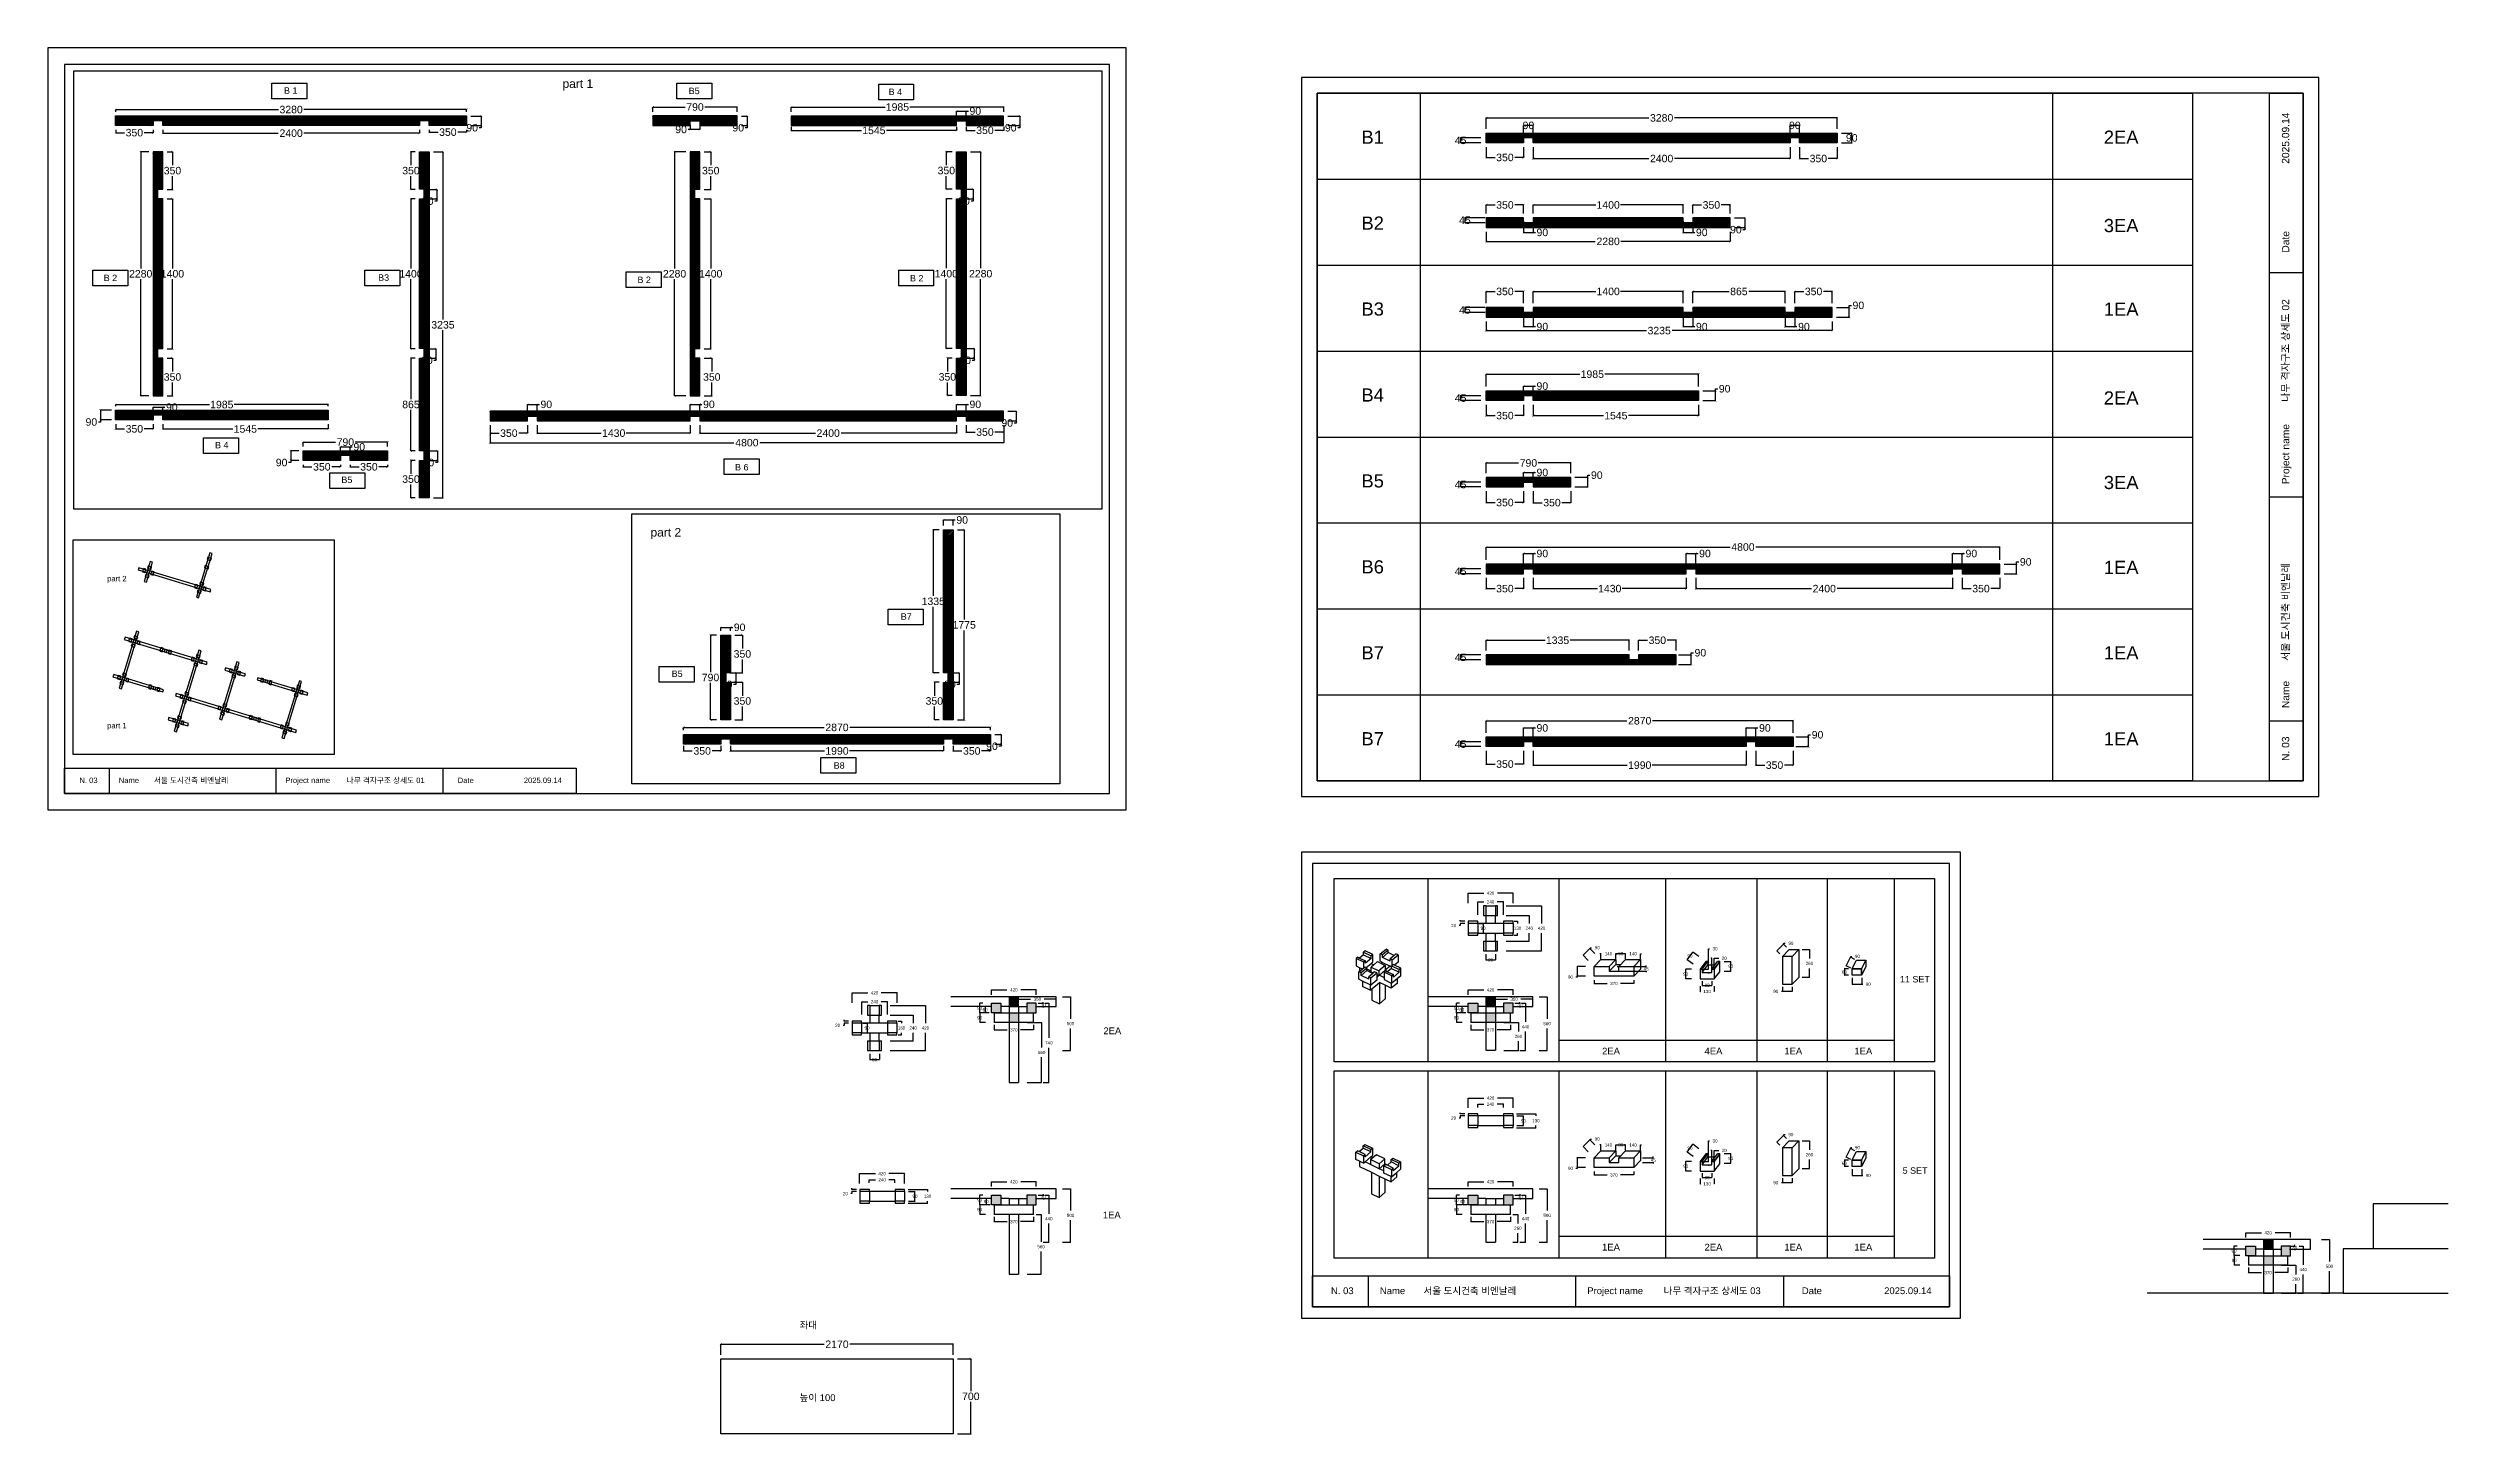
# Model space of a CAD drawing. Header units: millimetres. Extents: x 13722 to 114356, y -17117 to 61088.
# Drawn here: x 91924 to 114356, y -2226 to 10745 of the extents above; entities that cross this region are included whole.
import ezdxf

# ---------------------------------------------------------------- set-up
doc = ezdxf.new("R2010")
doc.units = ezdxf.units.MM
for name, color, linetype in [('00_dim', 6, 'Continuous'), ('00_nametag', 250, 'Continuous'), ('01', 3, 'Continuous'), ('02', 250, 'Continuous'), ('03', 8, 'Continuous'), ('0_CUT', 250, 'Continuous')]:
    doc.layers.add(name, color=color, linetype=linetype)
doc.styles.get("Standard").update_dxf_attribs({"font": 'Arial.ttf'})
doc.dimstyles.get("Standard").update_dxf_attribs({"dimtxt": 30, "dimasz": 10, "dimexe": 0.18, "dimexo": 80, "dimgap": 30, "dimtad": 0, "dimtih": 1, "dimtoh": 1, "dimdec": 0, "dimzin": 0, "dimdsep": 46, "dimtxsty": 'Standard', "dimblk": 'ARCHTICK', "dimcen": 0.09, "dimadec": 0, "dimazin": 0, "dimtfac": 1, "dimtdec": 0, "dimtofl": 0, "dimtmove": 0, "dimatfit": 3, "dimfxl": 1, "dimtolj": 1, "dimtzin": 0, "dimarcsym": 0})
doc.dimstyles.new('큰도면Standard', dxfattribs={"dimtxt": 70, "dimasz": 20, "dimexe": 0.18, "dimexo": 40, "dimgap": 15, "dimtad": 0, "dimtih": 1, "dimtoh": 1, "dimdec": 0, "dimzin": 0, "dimdsep": 46, "dimtxsty": 'Standard', "dimblk": 'ARCHTICK', "dimcen": 0.09, "dimadec": 0, "dimazin": 0, "dimtfac": 1, "dimtdec": 0, "dimtofl": 0, "dimtmove": 0, "dimatfit": 3, "dimfxl": 1, "dimtolj": 1, "dimtzin": 0, "dimarcsym": 0})

msp = doc.modelspace()

# ---------------------------------------------------------------- texts
at = {"layer": '00_dim'}
for s, p in [('B1', (104200, 9849.7)), ('2EA', (111138.8, 9849.7)), ('B2', (104200, 9046)), ('3EA', (111138.8, 9023.1)), ('B3', (104200, 8242.3)), ('1EA', (111138.8, 8241.7)), ('B4', (104200, 7438.6)), ('2EA', (111138.8, 7410.9)), ('B5', (104200, 6634.9)), ('3EA', (111138.8, 6620.3)), ('B6', (104200, 5831.2)), ('1EA', (111138.8, 5826.3)), ('B7', (104200, 5027.5)), ('1EA', (111138.8, 5027)), ('B7', (104200, 4223.8)), ('1EA', (111138.8, 4223.3))]:
    msp.add_text(s, height=123.02, dxfattribs=at).set_placement(p)
at = {"layer": '00_nametag'}
for s, p in [('B 1', (94129.3, 10316.9)), ('B5', (97911.9, 10313.5)), ('B 4', (99780.6, 10305.4)), ('B 2', (92444.2, 8565.1)), ('B3', (95009.3, 8567.7)), ('B 2', (97432.9, 8547.7)), ('B 2', (99980.2, 8561.8)), ('B 4', (93484.8, 7001.8)), ('B5', (94665.8, 6676.7)), ('B 6', (98345.3, 6794.4)), ('B7', (99894.1, 5398.4)), ('B5', (97752.8, 4863)), ('B8', (99267.3, 4005.7))]:
    msp.add_text(s, height=60, dxfattribs=at).set_placement(p)
at = {"layer": '0_CUT'}
for s, height, p in [('part 1', 80, (96733, 10371.7)), ('part 2', 80, (97555.3, 6176.1)), ('part 2', 50.94, (92476.3, 5757.3)), ('part 1', 50.94, (92476.3, 4382.6)), ('N. 03', 50.94, (92217, 3871.1)), ('Name', 50.94, (92584.5, 3871.1)), ('서울 도시건축 비엔날레', 50.941, (92912.4, 3871.1)), ('Project name', 50.941, (94141.5, 3871.1)), ('나무 격자구조 상세도 01', 50.941, (94715.1, 3871.1)), ('Date', 50.94, (95752.7, 3871.1)), ('2025.09.14', 50.94, (96370.8, 3871.1)), ('11 SET', 60, (109233.5, 2006.1)), ('2EA', 63.41, (101787.9, 1522)), ('2EA', 63.41, (106449.1, 1332.6)), ('4EA', 63.41, (107406.8, 1332.6)), ('1EA', 63.41, (108152.4, 1332.6)), ('1EA', 63.41, (108807.3, 1332.6)), ('5 SET', 60, (109258.1, 216.9)), ('1EA', 63.41, (101782.5, -199.9)), ('1EA', 63.41, (106449.1, -501.2)), ('2EA', 63.41, (107406.8, -501.2)), ('1EA', 63.41, (108152.4, -501.2)), ('1EA', 63.41, (108807.3, -501.2)), ('N. 03', 63.41, (103915.2, -908.8)), ('Name', 63.41, (104372.6, -908.8)), ('서울 도시건축 비엔날레', 63.412, (104780.8, -908.8)), ('Project name', 63.412, (106310.8, -908.8)), ('나무 격자구조 상세도 03', 63.412, (107024.8, -908.8)), ('Date', 63.41, (108316.4, -908.8)), ('2025.09.14', 63.41, (109085.9, -908.8)), ('좌대', 63.41, (98948.4, -1229.5)), ('높이 100', 63.41, (98948.4, -1908.9))]:
    msp.add_text(s, height=height, dxfattribs=at).set_placement(p)
for s, p in [('2025.09.14', (112872, 9662.3)), ('Date', (112872, 8831.2)), ('나무 격자구조 상세도 02', (112872, 7436.2)), ('Project name', (112872, 6665)), ('서울 도시건축 비엔날레', (112872, 5012.5)), ('Name', (112872, 4571.6)), ('N. 03', (112872, 4077.6))]:
    msp.add_text(s, height=68.49, rotation=90, dxfattribs=at).set_placement(p)

# ---------------------------------------------------------------- blocks, each defined once
blk = doc.blocks.new('_ArchTick')
at = {"color": 0, "linetype": 'ByBlock', "const_width": 0.15}
blk.add_lwpolyline([(-0.5, -0.5), (0.5, 0.5)], dxfattribs=at)
blk = doc.blocks.new('*D69')
at = {"layer": '00_dim', "color": 0, "lineweight": -2, "transparency": 16777216}
for p, q in [((108296, 9819), (108296, 9711)), ((108296, 9711), (108379, 9711)), ((108646, 9711), (108563, 9711)), ((108646, 9819), (108646, 9711))]:
    blk.add_line(p, q, dxfattribs=at)
at = {"layer": 'Defpoints', "color": 0, "transparency": 16777216}
for p in [(108296, 9859), (108296, 9711), (108646, 9859)]:
    blk.add_point(p, dxfattribs=at)
at = {"layer": '00_dim', "color": 0, "lineweight": -2, "transparency": 16777216, "xscale": 20, "yscale": 20, "zscale": 20, "rotation": 180}
blk.add_blockref('_ArchTick', (108296, 9711), dxfattribs=at)
at = {"layer": '00_dim', "color": 0, "lineweight": -2, "transparency": 16777216, "xscale": 20, "yscale": 20, "zscale": 20}
blk.add_blockref('_ArchTick', (108646, 9711), dxfattribs=at)
at = {"layer": '00_dim', "color": 0, "transparency": 16777216, "insert": (108471, 9711), "char_height": 70, "attachment_point": 5}
blk.add_mtext('\\A1;350', dxfattribs=at)
blk = doc.blocks.new('*D70')
at = {"layer": '00_dim', "color": 0, "lineweight": -2, "transparency": 16777216}
for p, q in [((105806, 9819), (105806, 9711)), ((105806, 9711), (106886, 9711)), ((108206, 9711), (107126, 9711)), ((108206, 9819), (108206, 9711))]:
    blk.add_line(p, q, dxfattribs=at)
at = {"layer": 'Defpoints', "color": 0, "transparency": 16777216}
for p in [(105806, 9859), (105806, 9711), (108206, 9859)]:
    blk.add_point(p, dxfattribs=at)
at = {"layer": '00_dim', "color": 0, "lineweight": -2, "transparency": 16777216, "xscale": 20, "yscale": 20, "zscale": 20, "rotation": 180}
blk.add_blockref('_ArchTick', (105806, 9711), dxfattribs=at)
at = {"layer": '00_dim', "color": 0, "lineweight": -2, "transparency": 16777216, "xscale": 20, "yscale": 20, "zscale": 20}
blk.add_blockref('_ArchTick', (108206, 9711), dxfattribs=at)
at = {"layer": '00_dim', "color": 0, "transparency": 16777216, "insert": (107006, 9711), "char_height": 70, "attachment_point": 5}
blk.add_mtext('\\A1;2400', dxfattribs=at)
blk = doc.blocks.new('*D71')
at = {"layer": '00_dim', "color": 0, "lineweight": -2, "transparency": 16777216}
for p, q in [((105366, 9819), (105366, 9721)), ((105366, 9721), (105449, 9721)), ((105716, 9721), (105633, 9721)), ((105716, 9819), (105716, 9721))]:
    blk.add_line(p, q, dxfattribs=at)
at = {"layer": 'Defpoints', "color": 0, "transparency": 16777216}
for p in [(105366, 9859), (105366, 9721), (105716, 9859)]:
    blk.add_point(p, dxfattribs=at)
at = {"layer": '00_dim', "color": 0, "lineweight": -2, "transparency": 16777216, "xscale": 20, "yscale": 20, "zscale": 20, "rotation": 180}
blk.add_blockref('_ArchTick', (105366, 9721), dxfattribs=at)
at = {"layer": '00_dim', "color": 0, "lineweight": -2, "transparency": 16777216, "xscale": 20, "yscale": 20, "zscale": 20}
blk.add_blockref('_ArchTick', (105716, 9721), dxfattribs=at)
at = {"layer": '00_dim', "color": 0, "transparency": 16777216, "insert": (105541, 9721), "char_height": 70, "attachment_point": 5}
blk.add_mtext('\\A1;350', dxfattribs=at)
blk = doc.blocks.new('*D72')
at = {"layer": '00_dim', "color": 0, "lineweight": -2, "transparency": 16777216}
for p, q in [((105366, 9989), (105366, 10091)), ((105366, 10091), (106887, 10091)), ((108646, 10091), (107125, 10091)), ((108646, 9989), (108646, 10091))]:
    blk.add_line(p, q, dxfattribs=at)
at = {"layer": 'Defpoints', "color": 0, "transparency": 16777216}
for p in [(105366, 9949), (108646, 10091), (108646, 9949)]:
    blk.add_point(p, dxfattribs=at)
at = {"layer": '00_dim', "color": 0, "lineweight": -2, "transparency": 16777216, "xscale": 20, "yscale": 20, "zscale": 20, "rotation": 180}
blk.add_blockref('_ArchTick', (105366, 10091), dxfattribs=at)
at = {"layer": '00_dim', "color": 0, "lineweight": -2, "transparency": 16777216, "xscale": 20, "yscale": 20, "zscale": 20}
blk.add_blockref('_ArchTick', (108646, 10091), dxfattribs=at)
at = {"layer": '00_dim', "color": 0, "transparency": 16777216, "insert": (107006, 10091), "char_height": 70, "attachment_point": 5}
blk.add_mtext('\\A1;3280', dxfattribs=at)
blk = doc.blocks.new('*D73')
at = {"layer": '00_dim', "color": 0, "lineweight": -2, "transparency": 16777216}
for p, q in [((108206, 9944), (108206, 10021)), ((108296, 10021), (108206, 10021)), ((108296, 9944), (108296, 10021))]:
    blk.add_line(p, q, dxfattribs=at)
at = {"layer": 'Defpoints', "color": 0, "transparency": 16777216}
for p in [(108206, 10021), (108206, 9904), (108296, 9904)]:
    blk.add_point(p, dxfattribs=at)
at = {"layer": '00_dim', "color": 0, "lineweight": -2, "transparency": 16777216, "xscale": 20, "yscale": 20, "zscale": 20, "rotation": 180}
blk.add_blockref('_ArchTick', (108206, 10021), dxfattribs=at)
at = {"layer": '00_dim', "color": 0, "lineweight": -2, "transparency": 16777216, "xscale": 20, "yscale": 20, "zscale": 20}
blk.add_blockref('_ArchTick', (108296, 10021), dxfattribs=at)
at = {"layer": '00_dim', "color": 0, "transparency": 16777216, "insert": (108251, 10021), "char_height": 70, "attachment_point": 5}
blk.add_mtext('\\A1;90', dxfattribs=at)
blk = doc.blocks.new('*D74')
at = {"layer": '00_dim', "color": 0, "lineweight": -2, "transparency": 16777216}
for p, q in [((105716, 9944), (105716, 10021)), ((105806, 10021), (105716, 10021)), ((105806, 9944), (105806, 10021))]:
    blk.add_line(p, q, dxfattribs=at)
at = {"layer": 'Defpoints', "color": 0, "transparency": 16777216}
for p in [(105716, 10021), (105716, 9904), (105806, 9904)]:
    blk.add_point(p, dxfattribs=at)
at = {"layer": '00_dim', "color": 0, "lineweight": -2, "transparency": 16777216, "xscale": 20, "yscale": 20, "zscale": 20, "rotation": 180}
blk.add_blockref('_ArchTick', (105716, 10021), dxfattribs=at)
at = {"layer": '00_dim', "color": 0, "lineweight": -2, "transparency": 16777216, "xscale": 20, "yscale": 20, "zscale": 20}
blk.add_blockref('_ArchTick', (105806, 10021), dxfattribs=at)
at = {"layer": '00_dim', "color": 0, "transparency": 16777216, "insert": (105761, 10021), "char_height": 70, "attachment_point": 5}
blk.add_mtext('\\A1;90', dxfattribs=at)
blk = doc.blocks.new('*D75')
at = {"layer": '00_dim', "color": 0, "lineweight": -2, "transparency": 16777216}
for p, q in [((108686, 9949), (108783, 9949)), ((108783, 9859), (108783, 9949)), ((108686, 9859), (108783, 9859))]:
    blk.add_line(p, q, dxfattribs=at)
at = {"layer": 'Defpoints', "color": 0, "transparency": 16777216}
for p in [(108646, 9949), (108783, 9949), (108646, 9859)]:
    blk.add_point(p, dxfattribs=at)
at = {"layer": '00_dim', "color": 0, "lineweight": -2, "transparency": 16777216, "xscale": 20, "yscale": 20, "zscale": 20}
for p, rotation in [((108783, 9949), 90), ((108783, 9859), 270)]:
    blk.add_blockref('_ArchTick', p, dxfattribs=dict(at, rotation=rotation))
at = {"layer": '00_dim', "color": 0, "transparency": 16777216, "insert": (108783, 9904), "char_height": 70, "attachment_point": 5}
blk.add_mtext('\\A1;90', dxfattribs=at)
blk = doc.blocks.new('*D76')
at = {"layer": '00_dim', "color": 0, "lineweight": -2, "transparency": 16777216}
for p, q in [((105366, 9026), (105366, 8936)), ((107646, 9026), (107646, 8936)), ((105366, 8936), (106386, 8936)), ((107646, 8936), (106626, 8936))]:
    blk.add_line(p, q, dxfattribs=at)
at = {"layer": 'Defpoints', "color": 0, "transparency": 16777216}
for p in [(105366, 9066), (107646, 9066), (107646, 8936)]:
    blk.add_point(p, dxfattribs=at)
at = {"layer": '00_dim', "color": 0, "lineweight": -2, "transparency": 16777216, "xscale": 20, "yscale": 20, "zscale": 20, "rotation": 180}
blk.add_blockref('_ArchTick', (105366, 8936), dxfattribs=at)
at = {"layer": '00_dim', "color": 0, "lineweight": -2, "transparency": 16777216, "xscale": 20, "yscale": 20, "zscale": 20}
blk.add_blockref('_ArchTick', (107646, 8936), dxfattribs=at)
at = {"layer": '00_dim', "color": 0, "transparency": 16777216, "insert": (106506, 8936), "char_height": 70, "attachment_point": 5}
blk.add_mtext('\\A1;2280', dxfattribs=at)
blk = doc.blocks.new('*D77')
at = {"layer": '00_dim', "color": 0, "lineweight": -2, "transparency": 16777216}
for p, q in [((105366, 9196), (105366, 9277)), ((105366, 9277), (105449, 9277)), ((105716, 9277), (105633, 9277)), ((105716, 9196), (105716, 9277))]:
    blk.add_line(p, q, dxfattribs=at)
at = {"layer": 'Defpoints', "color": 0, "transparency": 16777216}
for p in [(105716, 9277), (105366, 9156), (105716, 9156)]:
    blk.add_point(p, dxfattribs=at)
at = {"layer": '00_dim', "color": 0, "lineweight": -2, "transparency": 16777216, "xscale": 20, "yscale": 20, "zscale": 20, "rotation": 180}
blk.add_blockref('_ArchTick', (105366, 9277), dxfattribs=at)
at = {"layer": '00_dim', "color": 0, "lineweight": -2, "transparency": 16777216, "xscale": 20, "yscale": 20, "zscale": 20}
blk.add_blockref('_ArchTick', (105716, 9277), dxfattribs=at)
at = {"layer": '00_dim', "color": 0, "transparency": 16777216, "insert": (105541, 9277), "char_height": 70, "attachment_point": 5}
blk.add_mtext('\\A1;350', dxfattribs=at)
blk = doc.blocks.new('*D78')
at = {"layer": '00_dim', "color": 0, "lineweight": -2, "transparency": 16777216}
for p, q in [((107296, 9196), (107296, 9277)), ((107296, 9277), (107379, 9277)), ((107646, 9277), (107563, 9277)), ((107646, 9196), (107646, 9277))]:
    blk.add_line(p, q, dxfattribs=at)
at = {"layer": 'Defpoints', "color": 0, "transparency": 16777216}
for p in [(107646, 9277), (107296, 9156), (107646, 9156)]:
    blk.add_point(p, dxfattribs=at)
at = {"layer": '00_dim', "color": 0, "lineweight": -2, "transparency": 16777216, "xscale": 20, "yscale": 20, "zscale": 20, "rotation": 180}
blk.add_blockref('_ArchTick', (107296, 9277), dxfattribs=at)
at = {"layer": '00_dim', "color": 0, "lineweight": -2, "transparency": 16777216, "xscale": 20, "yscale": 20, "zscale": 20}
blk.add_blockref('_ArchTick', (107646, 9277), dxfattribs=at)
at = {"layer": '00_dim', "color": 0, "transparency": 16777216, "insert": (107471, 9277), "char_height": 70, "attachment_point": 5}
blk.add_mtext('\\A1;350', dxfattribs=at)
blk = doc.blocks.new('*D79')
at = {"layer": '00_dim', "color": 0, "lineweight": -2, "transparency": 16777216}
for p, q in [((105806, 9196), (105806, 9277)), ((105806, 9277), (106390, 9277)), ((107206, 9277), (106622, 9277)), ((107206, 9196), (107206, 9277))]:
    blk.add_line(p, q, dxfattribs=at)
at = {"layer": 'Defpoints', "color": 0, "transparency": 16777216}
for p in [(107206, 9277), (105806, 9156), (107206, 9156)]:
    blk.add_point(p, dxfattribs=at)
at = {"layer": '00_dim', "color": 0, "lineweight": -2, "transparency": 16777216, "xscale": 20, "yscale": 20, "zscale": 20, "rotation": 180}
blk.add_blockref('_ArchTick', (105806, 9277), dxfattribs=at)
at = {"layer": '00_dim', "color": 0, "lineweight": -2, "transparency": 16777216, "xscale": 20, "yscale": 20, "zscale": 20}
blk.add_blockref('_ArchTick', (107206, 9277), dxfattribs=at)
at = {"layer": '00_dim', "color": 0, "transparency": 16777216, "insert": (106506, 9277), "char_height": 70, "attachment_point": 5}
blk.add_mtext('\\A1;1400', dxfattribs=at)
blk = doc.blocks.new('*D80')
at = {"layer": '00_dim', "color": 0, "lineweight": -2, "transparency": 16777216}
for p, q in [((107686, 9156), (107785, 9156)), ((107686, 9066), (107785, 9066)), ((107785, 9046), (107765, 9046)), ((107785, 9156), (107785, 9066)), ((107785, 9066), (107785, 9046))]:
    blk.add_line(p, q, dxfattribs=at)
at = {"layer": 'Defpoints', "color": 0, "transparency": 16777216}
for p in [(107646, 9156), (107646, 9066), (107785, 9066)]:
    blk.add_point(p, dxfattribs=at)
at = {"layer": '00_dim', "color": 0, "lineweight": -2, "transparency": 16777216, "xscale": 20, "yscale": 20, "zscale": 20}
for p, rotation in [((107785, 9156), 90), ((107785, 9066), 270)]:
    blk.add_blockref('_ArchTick', p, dxfattribs=dict(at, rotation=rotation))
at = {"layer": '00_dim', "color": 0, "transparency": 16777216, "insert": (107700, 9046), "char_height": 70, "attachment_point": 5}
blk.add_mtext('\\A1;90', dxfattribs=at)
blk = doc.blocks.new('*D81')
at = {"layer": '00_dim', "color": 0, "lineweight": -2, "transparency": 16777216}
for p, q in [((105317, 9904), (105127, 9904)), ((105127, 9904), (105127, 9859)), ((105317, 9859), (105127, 9859))]:
    blk.add_line(p, q, dxfattribs=at)
at = {"layer": 'Defpoints', "color": 0, "transparency": 16777216}
for p in [(105357, 9904), (105127, 9859), (105357, 9859)]:
    blk.add_point(p, dxfattribs=at)
at = {"layer": '00_dim', "color": 0, "lineweight": -2, "transparency": 16777216, "xscale": 20, "yscale": 20, "zscale": 20}
for p, rotation in [((105127, 9904), 90), ((105127, 9859), 270)]:
    blk.add_blockref('_ArchTick', p, dxfattribs=dict(at, rotation=rotation))
at = {"layer": '00_dim', "color": 0, "transparency": 16777216, "insert": (105127, 9881), "char_height": 70, "attachment_point": 5}
blk.add_mtext('\\A1;45', dxfattribs=at)
blk = doc.blocks.new('*D82')
at = {"layer": '00_dim', "color": 0, "lineweight": -2, "transparency": 16777216}
for p, q in [((105357, 9156), (105167, 9156)), ((105167, 9156), (105167, 9111)), ((105357, 9111), (105167, 9111))]:
    blk.add_line(p, q, dxfattribs=at)
at = {"layer": 'Defpoints', "color": 0, "transparency": 16777216}
for p in [(105167, 9111), (105397, 9156), (105397, 9111)]:
    blk.add_point(p, dxfattribs=at)
at = {"layer": '00_dim', "color": 0, "lineweight": -2, "transparency": 16777216, "xscale": 20, "yscale": 20, "zscale": 20}
for p, rotation in [((105167, 9156), 90), ((105167, 9111), 270)]:
    blk.add_blockref('_ArchTick', p, dxfattribs=dict(at, rotation=rotation))
at = {"layer": '00_dim', "color": 0, "transparency": 16777216, "insert": (105167, 9134), "char_height": 70, "attachment_point": 5}
blk.add_mtext('\\A1;45', dxfattribs=at)
blk = doc.blocks.new('*D83')
at = {"layer": '00_dim', "color": 0, "lineweight": -2, "transparency": 16777216}
for p, q in [((105357, 8318), (105167, 8318)), ((105167, 8318), (105167, 8273)), ((105357, 8273), (105167, 8273))]:
    blk.add_line(p, q, dxfattribs=at)
at = {"layer": 'Defpoints', "color": 0, "transparency": 16777216}
for p in [(105397, 8318), (105167, 8273), (105397, 8273)]:
    blk.add_point(p, dxfattribs=at)
at = {"layer": '00_dim', "color": 0, "lineweight": -2, "transparency": 16777216, "xscale": 20, "yscale": 20, "zscale": 20}
for p, rotation in [((105167, 8318), 90), ((105167, 8273), 270)]:
    blk.add_blockref('_ArchTick', p, dxfattribs=dict(at, rotation=rotation))
at = {"layer": '00_dim', "color": 0, "transparency": 16777216, "insert": (105167, 8295), "char_height": 70, "attachment_point": 5}
blk.add_mtext('\\A1;45', dxfattribs=at)
blk = doc.blocks.new('*D84')
at = {"layer": '00_dim', "color": 0, "lineweight": -2, "transparency": 16777216}
for p, q in [((105317, 7493), (105127, 7493)), ((105127, 7493), (105127, 7448)), ((105317, 7448), (105127, 7448))]:
    blk.add_line(p, q, dxfattribs=at)
at = {"layer": 'Defpoints', "color": 0, "transparency": 16777216}
for p in [(105127, 7448), (105357, 7493), (105357, 7448)]:
    blk.add_point(p, dxfattribs=at)
at = {"layer": '00_dim', "color": 0, "lineweight": -2, "transparency": 16777216, "xscale": 20, "yscale": 20, "zscale": 20}
for p, rotation in [((105127, 7493), 90), ((105127, 7448), 270)]:
    blk.add_blockref('_ArchTick', p, dxfattribs=dict(at, rotation=rotation))
at = {"layer": '00_dim', "color": 0, "transparency": 16777216, "insert": (105127, 7471), "char_height": 70, "attachment_point": 5}
blk.add_mtext('\\A1;45', dxfattribs=at)
blk = doc.blocks.new('*D85')
at = {"layer": '00_dim', "color": 0, "lineweight": -2, "transparency": 16777216}
for p, q in [((105317, 6685), (105127, 6685)), ((105127, 6685), (105127, 6640)), ((105317, 6640), (105127, 6640))]:
    blk.add_line(p, q, dxfattribs=at)
at = {"layer": 'Defpoints', "color": 0, "transparency": 16777216}
for p in [(105127, 6640), (105357, 6685), (105357, 6640)]:
    blk.add_point(p, dxfattribs=at)
at = {"layer": '00_dim', "color": 0, "lineweight": -2, "transparency": 16777216, "xscale": 20, "yscale": 20, "zscale": 20}
for p, rotation in [((105127, 6685), 90), ((105127, 6640), 270)]:
    blk.add_blockref('_ArchTick', p, dxfattribs=dict(at, rotation=rotation))
at = {"layer": '00_dim', "color": 0, "transparency": 16777216, "insert": (105127, 6662), "char_height": 70, "attachment_point": 5}
blk.add_mtext('\\A1;45', dxfattribs=at)
blk = doc.blocks.new('*D86')
at = {"layer": '00_dim', "color": 0, "lineweight": -2, "transparency": 16777216}
for p, q in [((105366, 8188), (105366, 8102)), ((105366, 8102), (106864, 8102)), ((108601, 8102), (107103, 8102)), ((108601, 8188), (108601, 8102))]:
    blk.add_line(p, q, dxfattribs=at)
at = {"layer": 'Defpoints', "color": 0, "transparency": 16777216}
for p in [(105366, 8228), (108601, 8228), (108601, 8102)]:
    blk.add_point(p, dxfattribs=at)
at = {"layer": '00_dim', "color": 0, "lineweight": -2, "transparency": 16777216, "xscale": 20, "yscale": 20, "zscale": 20, "rotation": 180}
blk.add_blockref('_ArchTick', (105366, 8102), dxfattribs=at)
at = {"layer": '00_dim', "color": 0, "lineweight": -2, "transparency": 16777216, "xscale": 20, "yscale": 20, "zscale": 20}
blk.add_blockref('_ArchTick', (108601, 8102), dxfattribs=at)
at = {"layer": '00_dim', "color": 0, "transparency": 16777216, "insert": (106983, 8102), "char_height": 70, "attachment_point": 5}
blk.add_mtext('\\A1;3235', dxfattribs=at)
blk = doc.blocks.new('*D87')
at = {"layer": '00_dim', "color": 0, "lineweight": -2, "transparency": 16777216}
for p, q in [((105366, 8358), (105366, 8468)), ((105366, 8468), (105449, 8468)), ((105716, 8468), (105633, 8468)), ((105716, 8358), (105716, 8468))]:
    blk.add_line(p, q, dxfattribs=at)
at = {"layer": 'Defpoints', "color": 0, "transparency": 16777216}
for p in [(105366, 8318), (105716, 8468), (105716, 8318)]:
    blk.add_point(p, dxfattribs=at)
at = {"layer": '00_dim', "color": 0, "lineweight": -2, "transparency": 16777216, "xscale": 20, "yscale": 20, "zscale": 20, "rotation": 180}
blk.add_blockref('_ArchTick', (105366, 8468), dxfattribs=at)
at = {"layer": '00_dim', "color": 0, "lineweight": -2, "transparency": 16777216, "xscale": 20, "yscale": 20, "zscale": 20}
blk.add_blockref('_ArchTick', (105716, 8468), dxfattribs=at)
at = {"layer": '00_dim', "color": 0, "transparency": 16777216, "insert": (105541, 8468), "char_height": 70, "attachment_point": 5}
blk.add_mtext('\\A1;350', dxfattribs=at)
blk = doc.blocks.new('*D88')
at = {"layer": '00_dim', "color": 0, "lineweight": -2, "transparency": 16777216}
for p, q in [((105806, 8358), (105806, 8468)), ((105806, 8468), (106390, 8468)), ((107206, 8468), (106622, 8468)), ((107206, 8358), (107206, 8468))]:
    blk.add_line(p, q, dxfattribs=at)
at = {"layer": 'Defpoints', "color": 0, "transparency": 16777216}
for p in [(105806, 8318), (107206, 8468), (107206, 8318)]:
    blk.add_point(p, dxfattribs=at)
at = {"layer": '00_dim', "color": 0, "lineweight": -2, "transparency": 16777216, "xscale": 20, "yscale": 20, "zscale": 20, "rotation": 180}
blk.add_blockref('_ArchTick', (105806, 8468), dxfattribs=at)
at = {"layer": '00_dim', "color": 0, "lineweight": -2, "transparency": 16777216, "xscale": 20, "yscale": 20, "zscale": 20}
blk.add_blockref('_ArchTick', (107206, 8468), dxfattribs=at)
at = {"layer": '00_dim', "color": 0, "transparency": 16777216, "insert": (106506, 8468), "char_height": 70, "attachment_point": 5}
blk.add_mtext('\\A1;1400', dxfattribs=at)
blk = doc.blocks.new('*D89')
at = {"layer": '00_dim', "color": 0, "lineweight": -2, "transparency": 16777216}
for p, q in [((107296, 8358), (107296, 8468)), ((107296, 8468), (107636, 8468)), ((108161, 8468), (107821, 8468)), ((108161, 8358), (108161, 8468))]:
    blk.add_line(p, q, dxfattribs=at)
at = {"layer": 'Defpoints', "color": 0, "transparency": 16777216}
for p in [(107296, 8318), (108161, 8468), (108161, 8318)]:
    blk.add_point(p, dxfattribs=at)
at = {"layer": '00_dim', "color": 0, "lineweight": -2, "transparency": 16777216, "xscale": 20, "yscale": 20, "zscale": 20, "rotation": 180}
blk.add_blockref('_ArchTick', (107296, 8468), dxfattribs=at)
at = {"layer": '00_dim', "color": 0, "lineweight": -2, "transparency": 16777216, "xscale": 20, "yscale": 20, "zscale": 20}
blk.add_blockref('_ArchTick', (108161, 8468), dxfattribs=at)
at = {"layer": '00_dim', "color": 0, "transparency": 16777216, "insert": (107728, 8468), "char_height": 70, "attachment_point": 5}
blk.add_mtext('\\A1;865', dxfattribs=at)
blk = doc.blocks.new('*D90')
at = {"layer": '00_dim', "color": 0, "lineweight": -2, "transparency": 16777216}
for p, q in [((108251, 8358), (108251, 8468)), ((108251, 8468), (108334, 8468)), ((108601, 8468), (108518, 8468)), ((108601, 8358), (108601, 8468))]:
    blk.add_line(p, q, dxfattribs=at)
at = {"layer": 'Defpoints', "color": 0, "transparency": 16777216}
for p in [(108251, 8318), (108601, 8468), (108601, 8318)]:
    blk.add_point(p, dxfattribs=at)
at = {"layer": '00_dim', "color": 0, "lineweight": -2, "transparency": 16777216, "xscale": 20, "yscale": 20, "zscale": 20, "rotation": 180}
blk.add_blockref('_ArchTick', (108251, 8468), dxfattribs=at)
at = {"layer": '00_dim', "color": 0, "lineweight": -2, "transparency": 16777216, "xscale": 20, "yscale": 20, "zscale": 20}
blk.add_blockref('_ArchTick', (108601, 8468), dxfattribs=at)
at = {"layer": '00_dim', "color": 0, "transparency": 16777216, "insert": (108426, 8468), "char_height": 70, "attachment_point": 5}
blk.add_mtext('\\A1;350', dxfattribs=at)
blk = doc.blocks.new('*D91')
at = {"layer": '00_dim', "color": 0, "lineweight": -2, "transparency": 16777216}
for p, q in [((105366, 7578), (105366, 7694)), ((105366, 7694), (106242, 7694)), ((107351, 7694), (106475, 7694)), ((107351, 7578), (107351, 7694))]:
    blk.add_line(p, q, dxfattribs=at)
at = {"layer": 'Defpoints', "color": 0, "transparency": 16777216}
for p in [(107351, 7694), (105366, 7538), (107351, 7538)]:
    blk.add_point(p, dxfattribs=at)
at = {"layer": '00_dim', "color": 0, "lineweight": -2, "transparency": 16777216, "xscale": 20, "yscale": 20, "zscale": 20, "rotation": 180}
blk.add_blockref('_ArchTick', (105366, 7694), dxfattribs=at)
at = {"layer": '00_dim', "color": 0, "lineweight": -2, "transparency": 16777216, "xscale": 20, "yscale": 20, "zscale": 20}
blk.add_blockref('_ArchTick', (107351, 7694), dxfattribs=at)
at = {"layer": '00_dim', "color": 0, "transparency": 16777216, "insert": (106358, 7694), "char_height": 70, "attachment_point": 5}
blk.add_mtext('\\A1;1985', dxfattribs=at)
blk = doc.blocks.new('*D92')
at = {"layer": '00_dim', "color": 0, "lineweight": -2, "transparency": 16777216}
for p, q in [((105366, 7408), (105366, 7306)), ((105716, 7408), (105716, 7306)), ((105366, 7307), (105449, 7307)), ((105716, 7307), (105633, 7307))]:
    blk.add_line(p, q, dxfattribs=at)
at = {"layer": 'Defpoints', "color": 0, "transparency": 16777216}
for p in [(105366, 7448), (105716, 7448), (105716, 7307)]:
    blk.add_point(p, dxfattribs=at)
at = {"layer": '00_dim', "color": 0, "lineweight": -2, "transparency": 16777216, "xscale": 20, "yscale": 20, "zscale": 20, "rotation": 180}
blk.add_blockref('_ArchTick', (105366, 7307), dxfattribs=at)
at = {"layer": '00_dim', "color": 0, "lineweight": -2, "transparency": 16777216, "xscale": 20, "yscale": 20, "zscale": 20}
blk.add_blockref('_ArchTick', (105716, 7307), dxfattribs=at)
at = {"layer": '00_dim', "color": 0, "transparency": 16777216, "insert": (105541, 7307), "char_height": 70, "attachment_point": 5}
blk.add_mtext('\\A1;350', dxfattribs=at)
blk = doc.blocks.new('*D93')
at = {"layer": '00_dim', "color": 0, "lineweight": -2, "transparency": 16777216}
for p, q in [((105806, 7408), (105806, 7306)), ((107351, 7408), (107351, 7306)), ((105806, 7307), (106462, 7307)), ((107351, 7307), (106695, 7307))]:
    blk.add_line(p, q, dxfattribs=at)
at = {"layer": 'Defpoints', "color": 0, "transparency": 16777216}
for p in [(105806, 7448), (107351, 7448), (107351, 7307)]:
    blk.add_point(p, dxfattribs=at)
at = {"layer": '00_dim', "color": 0, "lineweight": -2, "transparency": 16777216, "xscale": 20, "yscale": 20, "zscale": 20, "rotation": 180}
blk.add_blockref('_ArchTick', (105806, 7307), dxfattribs=at)
at = {"layer": '00_dim', "color": 0, "lineweight": -2, "transparency": 16777216, "xscale": 20, "yscale": 20, "zscale": 20}
blk.add_blockref('_ArchTick', (107351, 7307), dxfattribs=at)
at = {"layer": '00_dim', "color": 0, "transparency": 16777216, "insert": (106578, 7307), "char_height": 70, "attachment_point": 5}
blk.add_mtext('\\A1;1545', dxfattribs=at)
blk = doc.blocks.new('*D94')
at = {"layer": '00_dim', "color": 0, "lineweight": -2, "transparency": 16777216}
for p, q in [((105716, 7488), (105716, 7584)), ((105716, 7583), (105806, 7583)), ((105806, 7488), (105806, 7584)), ((105806, 7583), (105826, 7583))]:
    blk.add_line(p, q, dxfattribs=at)
at = {"layer": 'Defpoints', "color": 0, "transparency": 16777216}
for p in [(105716, 7448), (105806, 7583), (105806, 7448)]:
    blk.add_point(p, dxfattribs=at)
at = {"layer": '00_dim', "color": 0, "lineweight": -2, "transparency": 16777216, "xscale": 20, "yscale": 20, "zscale": 20, "rotation": 180}
blk.add_blockref('_ArchTick', (105716, 7583), dxfattribs=at)
at = {"layer": '00_dim', "color": 0, "lineweight": -2, "transparency": 16777216, "xscale": 20, "yscale": 20, "zscale": 20}
blk.add_blockref('_ArchTick', (105806, 7583), dxfattribs=at)
at = {"layer": '00_dim', "color": 0, "transparency": 16777216, "insert": (105891, 7583), "char_height": 70, "attachment_point": 5}
blk.add_mtext('\\A1;90', dxfattribs=at)
blk = doc.blocks.new('*D95')
at = {"layer": '00_dim', "color": 0, "lineweight": -2, "transparency": 16777216}
for p, q in [((105716, 8233), (105716, 8139)), ((105716, 8139), (105806, 8139)), ((105806, 8233), (105806, 8139)), ((105806, 8139), (105826, 8139))]:
    blk.add_line(p, q, dxfattribs=at)
at = {"layer": 'Defpoints', "color": 0, "transparency": 16777216}
for p in [(105716, 8273), (105806, 8273), (105806, 8139)]:
    blk.add_point(p, dxfattribs=at)
at = {"layer": '00_dim', "color": 0, "lineweight": -2, "transparency": 16777216, "xscale": 20, "yscale": 20, "zscale": 20, "rotation": 180}
blk.add_blockref('_ArchTick', (105716, 8139), dxfattribs=at)
at = {"layer": '00_dim', "color": 0, "lineweight": -2, "transparency": 16777216, "xscale": 20, "yscale": 20, "zscale": 20}
blk.add_blockref('_ArchTick', (105806, 8139), dxfattribs=at)
at = {"layer": '00_dim', "color": 0, "transparency": 16777216, "insert": (105891, 8139), "char_height": 70, "attachment_point": 5}
blk.add_mtext('\\A1;90', dxfattribs=at)
blk = doc.blocks.new('*D96')
at = {"layer": '00_dim', "color": 0, "lineweight": -2, "transparency": 16777216}
for p, q in [((105716, 9127), (105716, 9020)), ((105716, 9020), (105806, 9020)), ((105806, 9127), (105806, 9020)), ((105806, 9020), (105826, 9020))]:
    blk.add_line(p, q, dxfattribs=at)
at = {"layer": 'Defpoints', "color": 0, "transparency": 16777216}
for p in [(105716, 9167), (105806, 9167), (105806, 9020)]:
    blk.add_point(p, dxfattribs=at)
at = {"layer": '00_dim', "color": 0, "lineweight": -2, "transparency": 16777216, "xscale": 20, "yscale": 20, "zscale": 20, "rotation": 180}
blk.add_blockref('_ArchTick', (105716, 9020), dxfattribs=at)
at = {"layer": '00_dim', "color": 0, "lineweight": -2, "transparency": 16777216, "xscale": 20, "yscale": 20, "zscale": 20}
blk.add_blockref('_ArchTick', (105806, 9020), dxfattribs=at)
at = {"layer": '00_dim', "color": 0, "transparency": 16777216, "insert": (105891, 9020), "char_height": 70, "attachment_point": 5}
blk.add_mtext('\\A1;90', dxfattribs=at)
blk = doc.blocks.new('*D97')
at = {"layer": '00_dim', "color": 0, "lineweight": -2, "transparency": 16777216}
for p, q in [((107206, 9127), (107206, 9020)), ((107206, 9020), (107296, 9020)), ((107296, 9127), (107296, 9020)), ((107296, 9020), (107316, 9020))]:
    blk.add_line(p, q, dxfattribs=at)
at = {"layer": 'Defpoints', "color": 0, "transparency": 16777216}
for p in [(107206, 9167), (107296, 9167), (107296, 9020)]:
    blk.add_point(p, dxfattribs=at)
at = {"layer": '00_dim', "color": 0, "lineweight": -2, "transparency": 16777216, "xscale": 20, "yscale": 20, "zscale": 20, "rotation": 180}
blk.add_blockref('_ArchTick', (107206, 9020), dxfattribs=at)
at = {"layer": '00_dim', "color": 0, "lineweight": -2, "transparency": 16777216, "xscale": 20, "yscale": 20, "zscale": 20}
blk.add_blockref('_ArchTick', (107296, 9020), dxfattribs=at)
at = {"layer": '00_dim', "color": 0, "transparency": 16777216, "insert": (107381, 9020), "char_height": 70, "attachment_point": 5}
blk.add_mtext('\\A1;90', dxfattribs=at)
blk = doc.blocks.new('*D98')
at = {"layer": '00_dim', "color": 0, "lineweight": -2, "transparency": 16777216}
for p, q in [((107206, 8233), (107206, 8139)), ((107206, 8139), (107296, 8139)), ((107296, 8233), (107296, 8139)), ((107296, 8139), (107316, 8139))]:
    blk.add_line(p, q, dxfattribs=at)
at = {"layer": 'Defpoints', "color": 0, "transparency": 16777216}
for p in [(107206, 8273), (107296, 8273), (107296, 8139)]:
    blk.add_point(p, dxfattribs=at)
at = {"layer": '00_dim', "color": 0, "lineweight": -2, "transparency": 16777216, "xscale": 20, "yscale": 20, "zscale": 20, "rotation": 180}
blk.add_blockref('_ArchTick', (107206, 8139), dxfattribs=at)
at = {"layer": '00_dim', "color": 0, "lineweight": -2, "transparency": 16777216, "xscale": 20, "yscale": 20, "zscale": 20}
blk.add_blockref('_ArchTick', (107296, 8139), dxfattribs=at)
at = {"layer": '00_dim', "color": 0, "transparency": 16777216, "insert": (107381, 8139), "char_height": 70, "attachment_point": 5}
blk.add_mtext('\\A1;90', dxfattribs=at)
blk = doc.blocks.new('*D99')
at = {"layer": '00_dim', "color": 0, "lineweight": -2, "transparency": 16777216}
for p, q in [((108161, 8233), (108161, 8139)), ((108161, 8139), (108251, 8139)), ((108251, 8233), (108251, 8139)), ((108251, 8139), (108271, 8139))]:
    blk.add_line(p, q, dxfattribs=at)
at = {"layer": 'Defpoints', "color": 0, "transparency": 16777216}
for p in [(108161, 8273), (108251, 8273), (108251, 8139)]:
    blk.add_point(p, dxfattribs=at)
at = {"layer": '00_dim', "color": 0, "lineweight": -2, "transparency": 16777216, "xscale": 20, "yscale": 20, "zscale": 20, "rotation": 180}
blk.add_blockref('_ArchTick', (108161, 8139), dxfattribs=at)
at = {"layer": '00_dim', "color": 0, "lineweight": -2, "transparency": 16777216, "xscale": 20, "yscale": 20, "zscale": 20}
blk.add_blockref('_ArchTick', (108251, 8139), dxfattribs=at)
at = {"layer": '00_dim', "color": 0, "transparency": 16777216, "insert": (108336, 8139), "char_height": 70, "attachment_point": 5}
blk.add_mtext('\\A1;90', dxfattribs=at)
blk = doc.blocks.new('*D100')
at = {"layer": '00_dim', "color": 0, "lineweight": -2, "transparency": 16777216}
for p, q in [((105716, 6680), (105716, 6775)), ((105716, 6775), (105806, 6775)), ((105806, 6680), (105806, 6775)), ((105806, 6775), (105826, 6775))]:
    blk.add_line(p, q, dxfattribs=at)
at = {"layer": 'Defpoints', "color": 0, "transparency": 16777216}
for p in [(105806, 6775), (105716, 6640), (105806, 6640)]:
    blk.add_point(p, dxfattribs=at)
at = {"layer": '00_dim', "color": 0, "lineweight": -2, "transparency": 16777216, "xscale": 20, "yscale": 20, "zscale": 20, "rotation": 180}
blk.add_blockref('_ArchTick', (105716, 6775), dxfattribs=at)
at = {"layer": '00_dim', "color": 0, "lineweight": -2, "transparency": 16777216, "xscale": 20, "yscale": 20, "zscale": 20}
blk.add_blockref('_ArchTick', (105806, 6775), dxfattribs=at)
at = {"layer": '00_dim', "color": 0, "transparency": 16777216, "insert": (105891, 6775), "char_height": 70, "attachment_point": 5}
blk.add_mtext('\\A1;90', dxfattribs=at)
blk = doc.blocks.new('*D101')
at = {"layer": '00_dim', "color": 0, "lineweight": -2, "transparency": 16777216}
for p, q in [((105366, 6770), (105366, 6864)), ((105366, 6864), (105669, 6864)), ((106156, 6864), (105853, 6864)), ((106156, 6770), (106156, 6864))]:
    blk.add_line(p, q, dxfattribs=at)
at = {"layer": 'Defpoints', "color": 0, "transparency": 16777216}
for p in [(106156, 6864), (105366, 6730), (106156, 6730)]:
    blk.add_point(p, dxfattribs=at)
at = {"layer": '00_dim', "color": 0, "lineweight": -2, "transparency": 16777216, "xscale": 20, "yscale": 20, "zscale": 20, "rotation": 180}
blk.add_blockref('_ArchTick', (105366, 6864), dxfattribs=at)
at = {"layer": '00_dim', "color": 0, "lineweight": -2, "transparency": 16777216, "xscale": 20, "yscale": 20, "zscale": 20}
blk.add_blockref('_ArchTick', (106156, 6864), dxfattribs=at)
at = {"layer": '00_dim', "color": 0, "transparency": 16777216, "insert": (105761, 6864), "char_height": 70, "attachment_point": 5}
blk.add_mtext('\\A1;790', dxfattribs=at)
blk = doc.blocks.new('*D102')
at = {"layer": '00_dim', "color": 0, "lineweight": -2, "transparency": 16777216}
for p, q in [((105366, 6600), (105366, 6493)), ((105716, 6600), (105716, 6493)), ((105366, 6494), (105449, 6494)), ((105716, 6494), (105633, 6494))]:
    blk.add_line(p, q, dxfattribs=at)
at = {"layer": 'Defpoints', "color": 0, "transparency": 16777216}
for p in [(105366, 6640), (105716, 6640), (105716, 6494)]:
    blk.add_point(p, dxfattribs=at)
at = {"layer": '00_dim', "color": 0, "lineweight": -2, "transparency": 16777216, "xscale": 20, "yscale": 20, "zscale": 20, "rotation": 180}
blk.add_blockref('_ArchTick', (105366, 6494), dxfattribs=at)
at = {"layer": '00_dim', "color": 0, "lineweight": -2, "transparency": 16777216, "xscale": 20, "yscale": 20, "zscale": 20}
blk.add_blockref('_ArchTick', (105716, 6494), dxfattribs=at)
at = {"layer": '00_dim', "color": 0, "transparency": 16777216, "insert": (105541, 6494), "char_height": 70, "attachment_point": 5}
blk.add_mtext('\\A1;350', dxfattribs=at)
blk = doc.blocks.new('*D103')
at = {"layer": '00_dim', "color": 0, "lineweight": -2, "transparency": 16777216}
for p, q in [((105806, 6600), (105806, 6493)), ((106156, 6600), (106156, 6493)), ((105806, 6493), (105889, 6493)), ((106156, 6493), (106073, 6493))]:
    blk.add_line(p, q, dxfattribs=at)
at = {"layer": 'Defpoints', "color": 0, "transparency": 16777216}
for p in [(105806, 6640), (106156, 6640), (106156, 6493)]:
    blk.add_point(p, dxfattribs=at)
at = {"layer": '00_dim', "color": 0, "lineweight": -2, "transparency": 16777216, "xscale": 20, "yscale": 20, "zscale": 20, "rotation": 180}
blk.add_blockref('_ArchTick', (105806, 6493), dxfattribs=at)
at = {"layer": '00_dim', "color": 0, "lineweight": -2, "transparency": 16777216, "xscale": 20, "yscale": 20, "zscale": 20}
blk.add_blockref('_ArchTick', (106156, 6493), dxfattribs=at)
at = {"layer": '00_dim', "color": 0, "transparency": 16777216, "insert": (105981, 6493), "char_height": 70, "attachment_point": 5}
blk.add_mtext('\\A1;350', dxfattribs=at)
blk = doc.blocks.new('*D104')
at = {"layer": '00_dim', "color": 0, "lineweight": -2, "transparency": 16777216}
for p, q in [((105366, 5109), (105366, 5206)), ((105366, 5206), (105917, 5206)), ((106701, 5206), (106150, 5206)), ((106701, 5109), (106701, 5206))]:
    blk.add_line(p, q, dxfattribs=at)
at = {"layer": 'Defpoints', "color": 0, "transparency": 16777216}
for p in [(105366, 5206), (105366, 5069), (106701, 5069)]:
    blk.add_point(p, dxfattribs=at)
at = {"layer": '00_dim', "color": 0, "lineweight": -2, "transparency": 16777216, "xscale": 20, "yscale": 20, "zscale": 20, "rotation": 180}
blk.add_blockref('_ArchTick', (105366, 5206), dxfattribs=at)
at = {"layer": '00_dim', "color": 0, "lineweight": -2, "transparency": 16777216, "xscale": 20, "yscale": 20, "zscale": 20}
blk.add_blockref('_ArchTick', (106701, 5206), dxfattribs=at)
at = {"layer": '00_dim', "color": 0, "transparency": 16777216, "insert": (106033, 5206), "char_height": 70, "attachment_point": 5}
blk.add_mtext('\\A1;1335', dxfattribs=at)
blk = doc.blocks.new('*D105')
at = {"layer": '00_dim', "color": 0, "lineweight": -2, "transparency": 16777216}
for p, q in [((106791, 5109), (106791, 5206)), ((106791, 5206), (106874, 5206)), ((107141, 5206), (107058, 5206)), ((107141, 5109), (107141, 5206))]:
    blk.add_line(p, q, dxfattribs=at)
at = {"layer": 'Defpoints', "color": 0, "transparency": 16777216}
for p in [(107141, 5206), (106791, 5069), (107141, 5069)]:
    blk.add_point(p, dxfattribs=at)
at = {"layer": '00_dim', "color": 0, "lineweight": -2, "transparency": 16777216, "xscale": 20, "yscale": 20, "zscale": 20, "rotation": 180}
blk.add_blockref('_ArchTick', (106791, 5206), dxfattribs=at)
at = {"layer": '00_dim', "color": 0, "lineweight": -2, "transparency": 16777216, "xscale": 20, "yscale": 20, "zscale": 20}
blk.add_blockref('_ArchTick', (107141, 5206), dxfattribs=at)
at = {"layer": '00_dim', "color": 0, "transparency": 16777216, "insert": (106966, 5206), "char_height": 70, "attachment_point": 5}
blk.add_mtext('\\A1;350', dxfattribs=at)
blk = doc.blocks.new('*D106')
at = {"layer": '00_dim', "color": 0, "lineweight": -2, "transparency": 16777216}
for p, q in [((105366, 4342), (105366, 4453)), ((105366, 4453), (106681, 4453)), ((108236, 4453), (106921, 4453)), ((108236, 4342), (108236, 4453))]:
    blk.add_line(p, q, dxfattribs=at)
at = {"layer": 'Defpoints', "color": 0, "transparency": 16777216}
for p in [(105366, 4302), (108236, 4453), (108236, 4302)]:
    blk.add_point(p, dxfattribs=at)
at = {"layer": '00_dim', "color": 0, "lineweight": -2, "transparency": 16777216, "xscale": 20, "yscale": 20, "zscale": 20, "rotation": 180}
blk.add_blockref('_ArchTick', (105366, 4453), dxfattribs=at)
at = {"layer": '00_dim', "color": 0, "lineweight": -2, "transparency": 16777216, "xscale": 20, "yscale": 20, "zscale": 20}
blk.add_blockref('_ArchTick', (108236, 4453), dxfattribs=at)
at = {"layer": '00_dim', "color": 0, "transparency": 16777216, "insert": (106801, 4453), "char_height": 70, "attachment_point": 5}
blk.add_mtext('\\A1;2870', dxfattribs=at)
blk = doc.blocks.new('*D107')
at = {"layer": '00_dim', "color": 0, "lineweight": -2, "transparency": 16777216}
for p, q in [((105366, 4172), (105366, 4048)), ((105366, 4048), (105449, 4048)), ((105716, 4048), (105633, 4048)), ((105716, 4172), (105716, 4048))]:
    blk.add_line(p, q, dxfattribs=at)
at = {"layer": 'Defpoints', "color": 0, "transparency": 16777216}
for p in [(105366, 4212), (105716, 4212), (105716, 4048)]:
    blk.add_point(p, dxfattribs=at)
at = {"layer": '00_dim', "color": 0, "lineweight": -2, "transparency": 16777216, "xscale": 20, "yscale": 20, "zscale": 20, "rotation": 180}
blk.add_blockref('_ArchTick', (105366, 4048), dxfattribs=at)
at = {"layer": '00_dim', "color": 0, "lineweight": -2, "transparency": 16777216, "xscale": 20, "yscale": 20, "zscale": 20}
blk.add_blockref('_ArchTick', (105716, 4048), dxfattribs=at)
at = {"layer": '00_dim', "color": 0, "transparency": 16777216, "insert": (105541, 4048), "char_height": 70, "attachment_point": 5}
blk.add_mtext('\\A1;350', dxfattribs=at)
blk = doc.blocks.new('*D108')
at = {"layer": '00_dim', "color": 0, "lineweight": -2, "transparency": 16777216}
for p, q in [((105806, 4172), (105806, 4038)), ((105806, 4038), (106685, 4038)), ((107796, 4038), (106917, 4038)), ((107796, 4172), (107796, 4038))]:
    blk.add_line(p, q, dxfattribs=at)
at = {"layer": 'Defpoints', "color": 0, "transparency": 16777216}
for p in [(105806, 4212), (107796, 4212), (107796, 4038)]:
    blk.add_point(p, dxfattribs=at)
at = {"layer": '00_dim', "color": 0, "lineweight": -2, "transparency": 16777216, "xscale": 20, "yscale": 20, "zscale": 20, "rotation": 180}
blk.add_blockref('_ArchTick', (105806, 4038), dxfattribs=at)
at = {"layer": '00_dim', "color": 0, "lineweight": -2, "transparency": 16777216, "xscale": 20, "yscale": 20, "zscale": 20}
blk.add_blockref('_ArchTick', (107796, 4038), dxfattribs=at)
at = {"layer": '00_dim', "color": 0, "transparency": 16777216, "insert": (106801, 4038), "char_height": 70, "attachment_point": 5}
blk.add_mtext('\\A1;1990', dxfattribs=at)
blk = doc.blocks.new('*D109')
at = {"layer": '00_dim', "color": 0, "lineweight": -2, "transparency": 16777216}
for p, q in [((107886, 4172), (107886, 4038)), ((107886, 4038), (107969, 4038)), ((108236, 4038), (108153, 4038)), ((108236, 4172), (108236, 4038))]:
    blk.add_line(p, q, dxfattribs=at)
at = {"layer": 'Defpoints', "color": 0, "transparency": 16777216}
for p in [(107886, 4212), (108236, 4212), (108236, 4038)]:
    blk.add_point(p, dxfattribs=at)
at = {"layer": '00_dim', "color": 0, "lineweight": -2, "transparency": 16777216, "xscale": 20, "yscale": 20, "zscale": 20, "rotation": 180}
blk.add_blockref('_ArchTick', (107886, 4038), dxfattribs=at)
at = {"layer": '00_dim', "color": 0, "lineweight": -2, "transparency": 16777216, "xscale": 20, "yscale": 20, "zscale": 20}
blk.add_blockref('_ArchTick', (108236, 4038), dxfattribs=at)
at = {"layer": '00_dim', "color": 0, "transparency": 16777216, "insert": (108061, 4038), "char_height": 70, "attachment_point": 5}
blk.add_mtext('\\A1;350', dxfattribs=at)
blk = doc.blocks.new('*D110')
at = {"layer": '00_dim', "color": 0, "lineweight": -2, "transparency": 16777216}
for p, q in [((108259, 4302), (108378, 4302)), ((108378, 4302), (108378, 4322)), ((108378, 4322), (108398, 4322)), ((108378, 4212), (108378, 4302)), ((108259, 4212), (108378, 4212))]:
    blk.add_line(p, q, dxfattribs=at)
at = {"layer": 'Defpoints', "color": 0, "transparency": 16777216}
for p in [(108219, 4302), (108378, 4302), (108219, 4212)]:
    blk.add_point(p, dxfattribs=at)
at = {"layer": '00_dim', "color": 0, "lineweight": -2, "transparency": 16777216, "xscale": 20, "yscale": 20, "zscale": 20}
for p, rotation in [((108378, 4302), 90), ((108378, 4212), 270)]:
    blk.add_blockref('_ArchTick', p, dxfattribs=dict(at, rotation=rotation))
at = {"layer": '00_dim', "color": 0, "transparency": 16777216, "insert": (108463, 4322), "char_height": 70, "attachment_point": 5}
blk.add_mtext('\\A1;90', dxfattribs=at)
blk = doc.blocks.new('*D111')
at = {"layer": '00_dim', "color": 0, "lineweight": -2, "transparency": 16777216}
for p, q in [((106315, 6730), (106315, 6750)), ((106315, 6750), (106335, 6750)), ((106196, 6730), (106316, 6730)), ((106196, 6640), (106316, 6640)), ((106315, 6640), (106315, 6730))]:
    blk.add_line(p, q, dxfattribs=at)
at = {"layer": 'Defpoints', "color": 0, "transparency": 16777216}
for p in [(106156, 6730), (106156, 6640), (106315, 6730)]:
    blk.add_point(p, dxfattribs=at)
at = {"layer": '00_dim', "color": 0, "lineweight": -2, "transparency": 16777216, "xscale": 20, "yscale": 20, "zscale": 20}
for p, rotation in [((106315, 6730), 90), ((106315, 6640), 270)]:
    blk.add_blockref('_ArchTick', p, dxfattribs=dict(at, rotation=rotation))
at = {"layer": '00_dim', "color": 0, "transparency": 16777216, "insert": (106400, 6750), "char_height": 70, "attachment_point": 5}
blk.add_mtext('\\A1;90', dxfattribs=at)
blk = doc.blocks.new('*D112')
at = {"layer": '00_dim', "color": 0, "lineweight": -2, "transparency": 16777216}
for p, q in [((107391, 7538), (107511, 7538)), ((107391, 7448), (107511, 7448)), ((107510, 7538), (107510, 7558)), ((107510, 7558), (107530, 7558)), ((107510, 7448), (107510, 7538))]:
    blk.add_line(p, q, dxfattribs=at)
at = {"layer": 'Defpoints', "color": 0, "transparency": 16777216}
for p in [(107351, 7538), (107351, 7448), (107510, 7538)]:
    blk.add_point(p, dxfattribs=at)
at = {"layer": '00_dim', "color": 0, "lineweight": -2, "transparency": 16777216, "xscale": 20, "yscale": 20, "zscale": 20}
for p, rotation in [((107510, 7538), 90), ((107510, 7448), 270)]:
    blk.add_blockref('_ArchTick', p, dxfattribs=dict(at, rotation=rotation))
at = {"layer": '00_dim', "color": 0, "transparency": 16777216, "insert": (107595, 7558), "char_height": 70, "attachment_point": 5}
blk.add_mtext('\\A1;90', dxfattribs=at)
blk = doc.blocks.new('*D113')
at = {"layer": '00_dim', "color": 0, "lineweight": -2, "transparency": 16777216}
for p, q in [((108641, 8318), (108761, 8318)), ((108760, 8318), (108760, 8338)), ((108760, 8338), (108780, 8338)), ((108760, 8228), (108760, 8318)), ((108641, 8228), (108761, 8228))]:
    blk.add_line(p, q, dxfattribs=at)
at = {"layer": 'Defpoints', "color": 0, "transparency": 16777216}
for p in [(108601, 8318), (108760, 8318), (108601, 8228)]:
    blk.add_point(p, dxfattribs=at)
at = {"layer": '00_dim', "color": 0, "lineweight": -2, "transparency": 16777216, "xscale": 20, "yscale": 20, "zscale": 20}
for p, rotation in [((108760, 8318), 90), ((108760, 8228), 270)]:
    blk.add_blockref('_ArchTick', p, dxfattribs=dict(at, rotation=rotation))
at = {"layer": '00_dim', "color": 0, "transparency": 16777216, "insert": (108845, 8338), "char_height": 70, "attachment_point": 5}
blk.add_mtext('\\A1;90', dxfattribs=at)
blk = doc.blocks.new('*D114')
at = {"layer": '00_dim', "color": 0, "lineweight": -2, "transparency": 16777216}
for p, q in [((105317, 4257), (105127, 4257)), ((105127, 4257), (105127, 4212)), ((105317, 4212), (105127, 4212))]:
    blk.add_line(p, q, dxfattribs=at)
at = {"layer": 'Defpoints', "color": 0, "transparency": 16777216}
for p in [(105127, 4212), (105357, 4257), (105357, 4212)]:
    blk.add_point(p, dxfattribs=at)
at = {"layer": '00_dim', "color": 0, "lineweight": -2, "transparency": 16777216, "xscale": 20, "yscale": 20, "zscale": 20}
for p, rotation in [((105127, 4257), 90), ((105127, 4212), 270)]:
    blk.add_blockref('_ArchTick', p, dxfattribs=dict(at, rotation=rotation))
at = {"layer": '00_dim', "color": 0, "transparency": 16777216, "insert": (105127, 4235), "char_height": 70, "attachment_point": 5}
blk.add_mtext('\\A1;45', dxfattribs=at)
blk = doc.blocks.new('*D115')
at = {"layer": '00_dim', "color": 0, "lineweight": -2, "transparency": 16777216}
for p, q in [((105317, 5069), (105127, 5069)), ((105127, 5069), (105127, 5024)), ((105317, 5024), (105127, 5024))]:
    blk.add_line(p, q, dxfattribs=at)
at = {"layer": 'Defpoints', "color": 0, "transparency": 16777216}
for p in [(105127, 5024), (105357, 5069), (105357, 5024)]:
    blk.add_point(p, dxfattribs=at)
at = {"layer": '00_dim', "color": 0, "lineweight": -2, "transparency": 16777216, "xscale": 20, "yscale": 20, "zscale": 20}
for p, rotation in [((105127, 5069), 90), ((105127, 5024), 270)]:
    blk.add_blockref('_ArchTick', p, dxfattribs=dict(at, rotation=rotation))
at = {"layer": '00_dim', "color": 0, "transparency": 16777216, "insert": (105127, 5046), "char_height": 70, "attachment_point": 5}
blk.add_mtext('\\A1;45', dxfattribs=at)
blk = doc.blocks.new('*D116')
at = {"layer": '00_dim', "color": 0, "lineweight": -2, "transparency": 16777216}
for p, q in [((107164, 5069), (107283, 5069)), ((107164, 4979), (107283, 4979)), ((107283, 5069), (107283, 5089)), ((107283, 5089), (107303, 5089)), ((107283, 4979), (107283, 5069))]:
    blk.add_line(p, q, dxfattribs=at)
at = {"layer": 'Defpoints', "color": 0, "transparency": 16777216}
for p in [(107124, 5069), (107124, 4979), (107283, 5069)]:
    blk.add_point(p, dxfattribs=at)
at = {"layer": '00_dim', "color": 0, "lineweight": -2, "transparency": 16777216, "xscale": 20, "yscale": 20, "zscale": 20}
for p, rotation in [((107283, 5069), 90), ((107283, 4979), 270)]:
    blk.add_blockref('_ArchTick', p, dxfattribs=dict(at, rotation=rotation))
at = {"layer": '00_dim', "color": 0, "transparency": 16777216, "insert": (107368, 5089), "char_height": 70, "attachment_point": 5}
blk.add_mtext('\\A1;90', dxfattribs=at)
blk = doc.blocks.new('*D117')
at = {"layer": '00_dim', "color": 0, "lineweight": -2, "transparency": 16777216}
for p, q in [((105366, 5959), (105366, 6078)), ((105366, 6078), (107645, 6078)), ((110166, 6078), (107887, 6078)), ((110166, 5959), (110166, 6078))]:
    blk.add_line(p, q, dxfattribs=at)
at = {"layer": 'Defpoints', "color": 0, "transparency": 16777216}
for p in [(110166, 6078), (105366, 5919), (110166, 5919)]:
    blk.add_point(p, dxfattribs=at)
at = {"layer": '00_dim', "color": 0, "lineweight": -2, "transparency": 16777216, "xscale": 20, "yscale": 20, "zscale": 20, "rotation": 180}
blk.add_blockref('_ArchTick', (105366, 6078), dxfattribs=at)
at = {"layer": '00_dim', "color": 0, "lineweight": -2, "transparency": 16777216, "xscale": 20, "yscale": 20, "zscale": 20}
blk.add_blockref('_ArchTick', (110166, 6078), dxfattribs=at)
at = {"layer": '00_dim', "color": 0, "transparency": 16777216, "insert": (107766, 6078), "char_height": 70, "attachment_point": 5}
blk.add_mtext('\\A1;4800', dxfattribs=at)
blk = doc.blocks.new('*D118')
at = {"layer": '00_dim', "color": 0, "lineweight": -2, "transparency": 16777216}
for p, q in [((109816, 5789), (109816, 5689)), ((109816, 5689), (109899, 5689)), ((110166, 5689), (110083, 5689)), ((110166, 5789), (110166, 5689))]:
    blk.add_line(p, q, dxfattribs=at)
at = {"layer": 'Defpoints', "color": 0, "transparency": 16777216}
for p in [(109816, 5829), (109816, 5689), (110166, 5829)]:
    blk.add_point(p, dxfattribs=at)
at = {"layer": '00_dim', "color": 0, "lineweight": -2, "transparency": 16777216, "xscale": 20, "yscale": 20, "zscale": 20, "rotation": 180}
blk.add_blockref('_ArchTick', (109816, 5689), dxfattribs=at)
at = {"layer": '00_dim', "color": 0, "lineweight": -2, "transparency": 16777216, "xscale": 20, "yscale": 20, "zscale": 20}
blk.add_blockref('_ArchTick', (110166, 5689), dxfattribs=at)
at = {"layer": '00_dim', "color": 0, "transparency": 16777216, "insert": (109991, 5689), "char_height": 70, "attachment_point": 5}
blk.add_mtext('\\A1;350', dxfattribs=at)
blk = doc.blocks.new('*D119')
at = {"layer": '00_dim', "color": 0, "lineweight": -2, "transparency": 16777216}
for p, q in [((107326, 5789), (107326, 5688)), ((107326, 5689), (108406, 5689)), ((109726, 5689), (108646, 5689)), ((109726, 5789), (109726, 5688))]:
    blk.add_line(p, q, dxfattribs=at)
at = {"layer": 'Defpoints', "color": 0, "transparency": 16777216}
for p in [(107326, 5829), (107326, 5689), (109726, 5829)]:
    blk.add_point(p, dxfattribs=at)
at = {"layer": '00_dim', "color": 0, "lineweight": -2, "transparency": 16777216, "xscale": 20, "yscale": 20, "zscale": 20, "rotation": 180}
blk.add_blockref('_ArchTick', (107326, 5689), dxfattribs=at)
at = {"layer": '00_dim', "color": 0, "lineweight": -2, "transparency": 16777216, "xscale": 20, "yscale": 20, "zscale": 20}
blk.add_blockref('_ArchTick', (109726, 5689), dxfattribs=at)
at = {"layer": '00_dim', "color": 0, "transparency": 16777216, "insert": (108526, 5689), "char_height": 70, "attachment_point": 5}
blk.add_mtext('\\A1;2400', dxfattribs=at)
blk = doc.blocks.new('*D120')
at = {"layer": '00_dim', "color": 0, "lineweight": -2, "transparency": 16777216}
for p, q in [((105806, 5789), (105806, 5688)), ((105806, 5689), (106405, 5689)), ((107236, 5689), (106637, 5689)), ((107236, 5789), (107236, 5688))]:
    blk.add_line(p, q, dxfattribs=at)
at = {"layer": 'Defpoints', "color": 0, "transparency": 16777216}
for p in [(105806, 5829), (105806, 5689), (107236, 5829)]:
    blk.add_point(p, dxfattribs=at)
at = {"layer": '00_dim', "color": 0, "lineweight": -2, "transparency": 16777216, "xscale": 20, "yscale": 20, "zscale": 20, "rotation": 180}
blk.add_blockref('_ArchTick', (105806, 5689), dxfattribs=at)
at = {"layer": '00_dim', "color": 0, "lineweight": -2, "transparency": 16777216, "xscale": 20, "yscale": 20, "zscale": 20}
blk.add_blockref('_ArchTick', (107236, 5689), dxfattribs=at)
at = {"layer": '00_dim', "color": 0, "transparency": 16777216, "insert": (106521, 5689), "char_height": 70, "attachment_point": 5}
blk.add_mtext('\\A1;1430', dxfattribs=at)
blk = doc.blocks.new('*D121')
at = {"layer": '00_dim', "color": 0, "lineweight": -2, "transparency": 16777216}
for p, q in [((105366, 5789), (105366, 5688)), ((105366, 5689), (105449, 5689)), ((105716, 5689), (105633, 5689)), ((105716, 5789), (105716, 5688))]:
    blk.add_line(p, q, dxfattribs=at)
at = {"layer": 'Defpoints', "color": 0, "transparency": 16777216}
for p in [(105366, 5829), (105716, 5829), (105716, 5689)]:
    blk.add_point(p, dxfattribs=at)
at = {"layer": '00_dim', "color": 0, "lineweight": -2, "transparency": 16777216, "xscale": 20, "yscale": 20, "zscale": 20, "rotation": 180}
blk.add_blockref('_ArchTick', (105366, 5689), dxfattribs=at)
at = {"layer": '00_dim', "color": 0, "lineweight": -2, "transparency": 16777216, "xscale": 20, "yscale": 20, "zscale": 20}
blk.add_blockref('_ArchTick', (105716, 5689), dxfattribs=at)
at = {"layer": '00_dim', "color": 0, "transparency": 16777216, "insert": (105541, 5689), "char_height": 70, "attachment_point": 5}
blk.add_mtext('\\A1;350', dxfattribs=at)
blk = doc.blocks.new('*D122')
at = {"layer": '00_dim', "color": 0, "lineweight": -2, "transparency": 16777216}
for p, q in [((105317, 5874), (105127, 5874)), ((105127, 5874), (105127, 5829)), ((105317, 5829), (105127, 5829))]:
    blk.add_line(p, q, dxfattribs=at)
at = {"layer": 'Defpoints', "color": 0, "transparency": 16777216}
for p in [(105357, 5874), (105127, 5829), (105357, 5829)]:
    blk.add_point(p, dxfattribs=at)
at = {"layer": '00_dim', "color": 0, "lineweight": -2, "transparency": 16777216, "xscale": 20, "yscale": 20, "zscale": 20}
for p, rotation in [((105127, 5874), 90), ((105127, 5829), 270)]:
    blk.add_blockref('_ArchTick', p, dxfattribs=dict(at, rotation=rotation))
at = {"layer": '00_dim', "color": 0, "transparency": 16777216, "insert": (105127, 5851), "char_height": 70, "attachment_point": 5}
blk.add_mtext('\\A1;45', dxfattribs=at)
blk = doc.blocks.new('*D123')
at = {"layer": '00_dim', "color": 0, "lineweight": -2, "transparency": 16777216}
for p, q in [((110206, 5919), (110325, 5919)), ((110324, 5919), (110324, 5939)), ((110324, 5939), (110344, 5939)), ((110324, 5829), (110324, 5919)), ((110206, 5829), (110325, 5829))]:
    blk.add_line(p, q, dxfattribs=at)
at = {"layer": 'Defpoints', "color": 0, "transparency": 16777216}
for p in [(110166, 5919), (110324, 5919), (110166, 5829)]:
    blk.add_point(p, dxfattribs=at)
at = {"layer": '00_dim', "color": 0, "lineweight": -2, "transparency": 16777216, "xscale": 20, "yscale": 20, "zscale": 20}
for p, rotation in [((110324, 5919), 90), ((110324, 5829), 270)]:
    blk.add_blockref('_ArchTick', p, dxfattribs=dict(at, rotation=rotation))
at = {"layer": '00_dim', "color": 0, "transparency": 16777216, "insert": (110409, 5939), "char_height": 70, "attachment_point": 5}
blk.add_mtext('\\A1;90', dxfattribs=at)
blk = doc.blocks.new('*D124')
at = {"layer": '00_dim', "color": 0, "lineweight": -2, "transparency": 16777216}
for p, q in [((105716, 4297), (105716, 4387)), ((105716, 4386), (105806, 4386)), ((105806, 4297), (105806, 4387)), ((105806, 4386), (105826, 4386))]:
    blk.add_line(p, q, dxfattribs=at)
at = {"layer": 'Defpoints', "color": 0, "transparency": 16777216}
for p in [(105806, 4386), (105716, 4257), (105806, 4257)]:
    blk.add_point(p, dxfattribs=at)
at = {"layer": '00_dim', "color": 0, "lineweight": -2, "transparency": 16777216, "xscale": 20, "yscale": 20, "zscale": 20, "rotation": 180}
blk.add_blockref('_ArchTick', (105716, 4386), dxfattribs=at)
at = {"layer": '00_dim', "color": 0, "lineweight": -2, "transparency": 16777216, "xscale": 20, "yscale": 20, "zscale": 20}
blk.add_blockref('_ArchTick', (105806, 4386), dxfattribs=at)
at = {"layer": '00_dim', "color": 0, "transparency": 16777216, "insert": (105891, 4386), "char_height": 70, "attachment_point": 5}
blk.add_mtext('\\A1;90', dxfattribs=at)
blk = doc.blocks.new('*D125')
at = {"layer": '00_dim', "color": 0, "lineweight": -2, "transparency": 16777216}
for p, q in [((105716, 5914), (105716, 6017)), ((105716, 6017), (105806, 6017)), ((105806, 5914), (105806, 6017)), ((105806, 6017), (105826, 6017))]:
    blk.add_line(p, q, dxfattribs=at)
at = {"layer": 'Defpoints', "color": 0, "transparency": 16777216}
for p in [(105716, 5874), (105806, 6017), (105806, 5874)]:
    blk.add_point(p, dxfattribs=at)
at = {"layer": '00_dim', "color": 0, "lineweight": -2, "transparency": 16777216, "xscale": 20, "yscale": 20, "zscale": 20, "rotation": 180}
blk.add_blockref('_ArchTick', (105716, 6017), dxfattribs=at)
at = {"layer": '00_dim', "color": 0, "lineweight": -2, "transparency": 16777216, "xscale": 20, "yscale": 20, "zscale": 20}
blk.add_blockref('_ArchTick', (105806, 6017), dxfattribs=at)
at = {"layer": '00_dim', "color": 0, "transparency": 16777216, "insert": (105891, 6017), "char_height": 70, "attachment_point": 5}
blk.add_mtext('\\A1;90', dxfattribs=at)
blk = doc.blocks.new('*D126')
at = {"layer": '00_dim', "color": 0, "lineweight": -2, "transparency": 16777216}
for p, q in [((107236, 5914), (107236, 6017)), ((107236, 6017), (107326, 6017)), ((107326, 5914), (107326, 6017)), ((107326, 6017), (107346, 6017))]:
    blk.add_line(p, q, dxfattribs=at)
at = {"layer": 'Defpoints', "color": 0, "transparency": 16777216}
for p in [(107236, 5874), (107326, 6017), (107326, 5874)]:
    blk.add_point(p, dxfattribs=at)
at = {"layer": '00_dim', "color": 0, "lineweight": -2, "transparency": 16777216, "xscale": 20, "yscale": 20, "zscale": 20, "rotation": 180}
blk.add_blockref('_ArchTick', (107236, 6017), dxfattribs=at)
at = {"layer": '00_dim', "color": 0, "lineweight": -2, "transparency": 16777216, "xscale": 20, "yscale": 20, "zscale": 20}
blk.add_blockref('_ArchTick', (107326, 6017), dxfattribs=at)
at = {"layer": '00_dim', "color": 0, "transparency": 16777216, "insert": (107411, 6017), "char_height": 70, "attachment_point": 5}
blk.add_mtext('\\A1;90', dxfattribs=at)
blk = doc.blocks.new('*D127')
at = {"layer": '00_dim', "color": 0, "lineweight": -2, "transparency": 16777216}
for p, q in [((109726, 5914), (109726, 6017)), ((109726, 6017), (109816, 6017)), ((109816, 5914), (109816, 6017)), ((109816, 6017), (109836, 6017))]:
    blk.add_line(p, q, dxfattribs=at)
at = {"layer": 'Defpoints', "color": 0, "transparency": 16777216}
for p in [(109726, 5874), (109816, 6017), (109816, 5874)]:
    blk.add_point(p, dxfattribs=at)
at = {"layer": '00_dim', "color": 0, "lineweight": -2, "transparency": 16777216, "xscale": 20, "yscale": 20, "zscale": 20, "rotation": 180}
blk.add_blockref('_ArchTick', (109726, 6017), dxfattribs=at)
at = {"layer": '00_dim', "color": 0, "lineweight": -2, "transparency": 16777216, "xscale": 20, "yscale": 20, "zscale": 20}
blk.add_blockref('_ArchTick', (109816, 6017), dxfattribs=at)
at = {"layer": '00_dim', "color": 0, "transparency": 16777216, "insert": (109901, 6017), "char_height": 70, "attachment_point": 5}
blk.add_mtext('\\A1;90', dxfattribs=at)
blk = doc.blocks.new('*D128')
at = {"layer": '00_dim', "color": 0, "lineweight": -2, "transparency": 16777216}
for p, q in [((107796, 4297), (107796, 4387)), ((107796, 4386), (107886, 4386)), ((107886, 4297), (107886, 4387)), ((107886, 4386), (107906, 4386))]:
    blk.add_line(p, q, dxfattribs=at)
at = {"layer": 'Defpoints', "color": 0, "transparency": 16777216}
for p in [(107886, 4386), (107796, 4257), (107886, 4257)]:
    blk.add_point(p, dxfattribs=at)
at = {"layer": '00_dim', "color": 0, "lineweight": -2, "transparency": 16777216, "xscale": 20, "yscale": 20, "zscale": 20, "rotation": 180}
blk.add_blockref('_ArchTick', (107796, 4386), dxfattribs=at)
at = {"layer": '00_dim', "color": 0, "lineweight": -2, "transparency": 16777216, "xscale": 20, "yscale": 20, "zscale": 20}
blk.add_blockref('_ArchTick', (107886, 4386), dxfattribs=at)
at = {"layer": '00_dim', "color": 0, "transparency": 16777216, "insert": (107971, 4386), "char_height": 70, "attachment_point": 5}
blk.add_mtext('\\A1;90', dxfattribs=at)
blk = doc.blocks.new('90_90')
at = {"layer": '02'}
for p, q in [((12474, -576), (12474, -596)), ((12564, -576), (12474, -576)), ((12564, -596), (12474, -596)), ((12474, -596), (12474, -686)), ((12564, -686), (12474, -686)), ((12474, -686), (12474, -706)), ((12474, -706), (12564, -706)), ((12564, -596), (12564, -576)), ((12564, -596), (12564, -606)), ((12804, -596), (12564, -596)), ((12564, -606), (12564, -686)), ((12564, -706), (12564, -686)), ((12564, -686), (12804, -686)), ((12639, -431), (12619, -431)), ((12619, -431), (12619, -521)), ((12619, -521), (12749, -521)), ((12619, -761), (12619, -851)), ((12619, -761), (12749, -761)), ((12619, -851), (12639, -851)), ((12639, -431), (12639, -521)), ((12639, -431), (12729, -431)), ((12639, -521), (12639, -596)), ((12639, -686), (12639, -761)), ((12639, -761), (12639, -851)), ((12639, -851), (12729, -851)), ((12729, -431), (12729, -521)), ((12749, -431), (12729, -431)), ((12729, -596), (12729, -521)), ((12729, -761), (12729, -686)), ((12729, -761), (12729, -851)), ((12729, -851), (12749, -851)), ((12749, -521), (12749, -431)), ((12749, -851), (12749, -761)), ((12804, -576), (12804, -596)), ((12894, -576), (12804, -576)), ((12894, -596), (12804, -596)), ((12804, -596), (12804, -606)), ((12804, -606), (12804, -686)), ((12894, -686), (12804, -686)), ((12804, -686), (12804, -706)), ((12804, -706), (12894, -706)), ((12894, -596), (12894, -576)), ((12894, -596), (12894, -686)), ((12894, -706), (12894, -686))]:
    blk.add_line(p, q, dxfattribs=at)
for points in [[(12729, -596), (12639, -596)], [(12639, -686), (12729, -686)]]:
    blk.add_lwpolyline(points, dxfattribs=at)
blk = doc.blocks.new('RW')
at = {"layer": '02'}
for p, q in [((94463, -22479), (94436, -22565)), ((94797, -22581), (94771, -22667)), ((95281, -22728), (95254, -22814)), ((92489, -23437), (92463, -23523))]:
    blk.add_line(p, q, dxfattribs=at)
for points in [[(90939, -19050), (91025, -19076), (91255, -18320), (91168, -18294)], [(92929, -19654), (93015, -19680), (93531, -17982), (93445, -17956)], [(93452, -19447), (93478, -19361), (90732, -18527), (90706, -18613)], [(89979, -23134), (90065, -23160), (90727, -20978), (90641, -20952)], [(93317, -22225), (93343, -22139), (90205, -21185), (90178, -21272)], [(92083, -24771), (92170, -24798), (93110, -21702), (93024, -21676)], [(93812, -24309), (93899, -24335), (94564, -22144), (94478, -22118)], [(96198, -25023), (96284, -25049), (96947, -22868), (96861, -22842)], [(96721, -24816), (96747, -24730), (92154, -23335), (92128, -23421)], [(92606, -24564), (92632, -24478), (91876, -24249), (91850, -24335)]]:
    blk.add_lwpolyline(points, close=True, dxfattribs=at)
for points in [[(91645, -23274), (91671, -23188), (89772, -22611), (89745, -22697), (91645, -23274)], [(94797, -22581), (94042, -22351), (94015, -22437), (94771, -22667)], [(95254, -22814), (97154, -23391), (97180, -23305), (95281, -22728)]]:
    blk.add_lwpolyline(points, dxfattribs=at)
at = {"layer": '0_CUT'}
for p, q in [((93365, -18219), (93295, -18449)), ((93367, -18126), (93341, -18212)), ((93341, -18212), (93365, -18219)), ((93391, -18133), (93365, -18219)), ((93365, -18219), (93375, -18222)), ((93391, -18133), (93367, -18126)), ((93375, -18222), (93451, -18245)), ((93381, -18475), (93451, -18245)), ((93391, -18133), (93477, -18159)), ((93477, -18159), (93451, -18245)), ((93451, -18245), (93475, -18253)), ((93475, -18253), (93501, -18166)), ((93501, -18166), (93477, -18159)), ((93271, -18441), (93245, -18528)), ((93245, -18528), (93269, -18535)), ((93295, -18449), (93269, -18535)), ((93269, -18535), (93355, -18561)), ((93295, -18449), (93271, -18441)), ((93295, -18449), (93305, -18452)), ((93305, -18452), (93381, -18475)), ((93381, -18475), (93355, -18561)), ((93355, -18561), (93379, -18568)), ((93379, -18568), (93405, -18482)), ((93405, -18482), (93381, -18475)), ((91547, -21687), (91573, -21601)), ((95384, -22853), (95410, -22767)), ((91114, -23113), (91140, -23027)), ((94950, -24279), (94977, -24192))]:
    blk.add_line(p, q, dxfattribs=at)
at = {"layer": '0_CUT', "color": 7}
for points in [[(91666, -21603), (91580, -21577), (91573, -21601), (91659, -21627), (91731, -21649), (91705, -21735), (91633, -21713), (91547, -21687), (91539, -21711), (91626, -21737)], [(95503, -22769), (95417, -22743), (95410, -22767), (95496, -22793), (95568, -22815), (95541, -22901), (95470, -22879), (95384, -22853), (95376, -22877), (95462, -22903)], [(91233, -23029), (91147, -23003), (91140, -23027), (91226, -23053), (91298, -23075), (91272, -23161), (91200, -23139), (91114, -23113), (91106, -23137), (91192, -23163)], [(95070, -24195), (94984, -24169), (94977, -24192), (95063, -24219), (95135, -24240), (95108, -24327), (95037, -24305), (94950, -24279), (94943, -24302), (95029, -24329)]]:
    blk.add_lwpolyline(points, close=True, dxfattribs=at)
for points in [[(91705, -21735), (91791, -21761), (91817, -21675), (91731, -21649)], [(95541, -22901), (95628, -22927), (95654, -22841), (95568, -22815)], [(91272, -23161), (91358, -23187), (91384, -23101), (91298, -23075)], [(95108, -24327), (95194, -24353), (95221, -24267), (95135, -24240)]]:
    blk.add_lwpolyline(points, dxfattribs=at)
at = {"layer": '0_CUT'}
for points in [[(91791, -21761), (91863, -21783), (91949, -21809)], [(91817, -21675), (91889, -21697), (91975, -21723), (91982, -21699), (91896, -21673), (91855, -21807), (91941, -21833), (91949, -21809), (91975, -21723)], [(95654, -22841), (95726, -22863), (95812, -22889), (95819, -22865), (95733, -22839), (95692, -22973), (95778, -22999), (95785, -22975), (95812, -22889)], [(91358, -23187), (91429, -23209), (91515, -23235)], [(91384, -23101), (91456, -23123), (91542, -23149), (91549, -23125), (91463, -23099), (91422, -23233), (91508, -23259), (91515, -23235), (91542, -23149)], [(95628, -22927), (95699, -22949), (95785, -22975)], [(95194, -24353), (95266, -24374), (95352, -24401)], [(95221, -24267), (95292, -24288), (95378, -24315), (95386, -24291), (95300, -24264), (95259, -24398), (95345, -24425), (95352, -24401), (95378, -24315)]]:
    blk.add_lwpolyline(points, dxfattribs=at)
at = {"layer": '02'}
for p, rotation in [((86796, -30635), 73.10102855420453), ((88786, -31239), 73.10102855420453), ((86269, -33293), 73.10102855420453), ((88652, -34017), 73.10102855420453), ((85836, -34719), 73.10102855420456), ((90106, -34459), 73.10102855420453), ((88219, -35443), 73.10102855420456), ((89673, -35884), 73.10102855420456), ((92488, -35183), 73.10102855420453), ((87941, -36356), 73.10102855420456), ((92055, -36608), 73.10102855420456)]:
    blk.add_blockref('90_90', p, dxfattribs=dict(at, rotation=rotation))
blk = doc.blocks.new('*D129')
at = {"layer": '00_dim', "color": 0, "lineweight": -2, "transparency": 16777216}
for p, q in [((105222, 1609), (105222, 1563)), ((105592, 1609), (105592, 1563)), ((105222, 1563), (105344, 1563)), ((105592, 1563), (105470, 1563))]:
    blk.add_line(p, q, dxfattribs=at)
at = {"layer": 'Defpoints', "color": 0, "transparency": 16777216}
for p in [(105222, 1689), (105592, 1689), (105592, 1563)]:
    blk.add_point(p, dxfattribs=at)
at = {"layer": '00_dim', "color": 0, "lineweight": -2, "transparency": 16777216, "xscale": 10, "yscale": 10, "zscale": 10, "rotation": 180}
blk.add_blockref('_ArchTick', (105222, 1563), dxfattribs=at)
at = {"layer": '00_dim', "color": 0, "lineweight": -2, "transparency": 16777216, "xscale": 10, "yscale": 10, "zscale": 10}
blk.add_blockref('_ArchTick', (105592, 1563), dxfattribs=at)
at = {"layer": '00_dim', "color": 0, "transparency": 16777216, "insert": (105407, 1563), "char_height": 30, "attachment_point": 5}
blk.add_mtext('\\A1;370', dxfattribs=at)
blk = doc.blocks.new('*D130')
at = {"layer": '00_dim', "color": 0, "lineweight": -2, "transparency": 16777216}
for p, q in [((105197, 1891), (105197, 1936)), ((105197, 1936), (105343, 1936)), ((105617, 1936), (105471, 1936)), ((105617, 1891), (105617, 1936))]:
    blk.add_line(p, q, dxfattribs=at)
at = {"layer": 'Defpoints', "color": 0, "transparency": 16777216}
for p in [(105197, 1811), (105617, 1936), (105617, 1811)]:
    blk.add_point(p, dxfattribs=at)
at = {"layer": '00_dim', "color": 0, "lineweight": -2, "transparency": 16777216, "xscale": 10, "yscale": 10, "zscale": 10, "rotation": 180}
blk.add_blockref('_ArchTick', (105197, 1936), dxfattribs=at)
at = {"layer": '00_dim', "color": 0, "lineweight": -2, "transparency": 16777216, "xscale": 10, "yscale": 10, "zscale": 10}
blk.add_blockref('_ArchTick', (105617, 1936), dxfattribs=at)
at = {"layer": '00_dim', "color": 0, "transparency": 16777216, "insert": (105407, 1936), "char_height": 30, "attachment_point": 5}
blk.add_mtext('\\A1;420', dxfattribs=at)
blk = doc.blocks.new('*D131')
at = {"layer": '00_dim', "color": 0, "lineweight": -2, "transparency": 16777216}
for p, q in [((105532, 1631), (105667, 1631)), ((105667, 1631), (105667, 1547)), ((105532, 1371), (105667, 1371)), ((105667, 1371), (105667, 1456))]:
    blk.add_line(p, q, dxfattribs=at)
at = {"layer": 'Defpoints', "color": 0, "transparency": 16777216}
for p in [(105452, 1631), (105452, 1371), (105667, 1371)]:
    blk.add_point(p, dxfattribs=at)
at = {"layer": '00_dim', "color": 0, "lineweight": -2, "transparency": 16777216, "xscale": 10, "yscale": 10, "zscale": 10}
for p, rotation in [((105667, 1631), 90), ((105667, 1371), 270)]:
    blk.add_blockref('_ArchTick', p, dxfattribs=dict(at, rotation=rotation))
at = {"layer": '00_dim', "color": 0, "transparency": 16777216, "insert": (105667, 1501), "char_height": 30, "attachment_point": 5}
blk.add_mtext('\\A1;260', dxfattribs=at)
blk = doc.blocks.new('*D132')
at = {"layer": '00_dim', "color": 0, "lineweight": -2, "transparency": 16777216}
for p, q in [((105142, 1721), (105088, 1721)), ((105088, 1721), (105088, 1631)), ((105142, 1631), (105088, 1631))]:
    blk.add_line(p, q, dxfattribs=at)
at = {"layer": 'Defpoints', "color": 0, "transparency": 16777216}
for p in [(105088, 1631), (105222, 1721), (105222, 1631)]:
    blk.add_point(p, dxfattribs=at)
at = {"layer": '00_dim', "color": 0, "lineweight": -2, "transparency": 16777216, "xscale": 10, "yscale": 10, "zscale": 10}
for p, rotation in [((105088, 1721), 90), ((105088, 1631), 270)]:
    blk.add_blockref('_ArchTick', p, dxfattribs=dict(at, rotation=rotation))
at = {"layer": '00_dim', "color": 0, "transparency": 16777216, "insert": (105088, 1676), "char_height": 30, "attachment_point": 5}
blk.add_mtext('\\A1;90', dxfattribs=at)
blk = doc.blocks.new('*D133')
at = {"layer": '00_dim', "color": 0, "lineweight": -2, "transparency": 16777216}
for p, q in [((105117, 1811), (105088, 1811)), ((105088, 1721), (105088, 1811)), ((105117, 1721), (105088, 1721))]:
    blk.add_line(p, q, dxfattribs=at)
at = {"layer": 'Defpoints', "color": 0, "transparency": 16777216}
for p in [(105088, 1811), (105197, 1811), (105197, 1721)]:
    blk.add_point(p, dxfattribs=at)
at = {"layer": '00_dim', "color": 0, "lineweight": -2, "transparency": 16777216, "xscale": 10, "yscale": 10, "zscale": 10}
for p, rotation in [((105088, 1811), 90), ((105088, 1721), 270)]:
    blk.add_blockref('_ArchTick', p, dxfattribs=dict(at, rotation=rotation))
at = {"layer": '00_dim', "color": 0, "transparency": 16777216, "insert": (105088, 1766), "char_height": 30, "attachment_point": 5}
blk.add_mtext('\\A1;90', dxfattribs=at)
blk = doc.blocks.new('*D134')
at = {"layer": '00_dim', "color": 0, "lineweight": -2, "transparency": 16777216}
for p, q in [((105635, 1811), (105683, 1811)), ((105682, 1811), (105682, 1821)), ((105635, 1781), (105683, 1781)), ((105682, 1781), (105682, 1771))]:
    blk.add_line(p, q, dxfattribs=at)
at = {"layer": 'Defpoints', "color": 0, "transparency": 16777216}
for p in [(105555, 1811), (105555, 1781), (105682, 1781)]:
    blk.add_point(p, dxfattribs=at)
at = {"layer": '00_dim', "color": 0, "lineweight": -2, "transparency": 16777216, "xscale": 10, "yscale": 10, "zscale": 10}
for p, rotation in [((105682, 1811), 270), ((105682, 1781), 90)]:
    blk.add_blockref('_ArchTick', p, dxfattribs=dict(at, rotation=rotation))
at = {"layer": '00_dim', "color": 0, "transparency": 16777216, "insert": (105682, 1796), "char_height": 30, "attachment_point": 5}
blk.add_mtext('\\A1;30', dxfattribs=at)
blk = doc.blocks.new('*D135')
at = {"layer": '00_dim', "color": 0, "lineweight": -2, "transparency": 16777216}
for p, q in [((105862, 1871), (105937, 1871)), ((105936, 1871), (105936, 1667)), ((105936, 1371), (105936, 1576)), ((105862, 1371), (105937, 1371))]:
    blk.add_line(p, q, dxfattribs=at)
at = {"layer": 'Defpoints', "color": 0, "transparency": 16777216}
for p in [(105782, 1871), (105782, 1371), (105936, 1371)]:
    blk.add_point(p, dxfattribs=at)
at = {"layer": '00_dim', "color": 0, "lineweight": -2, "transparency": 16777216, "xscale": 10, "yscale": 10, "zscale": 10}
for p, rotation in [((105936, 1871), 90), ((105936, 1371), 270)]:
    blk.add_blockref('_ArchTick', p, dxfattribs=dict(at, rotation=rotation))
at = {"layer": '00_dim', "color": 0, "transparency": 16777216, "insert": (105936, 1621), "char_height": 30, "attachment_point": 5}
blk.add_mtext('\\A1;500', dxfattribs=at)
blk = doc.blocks.new('*D136')
at = {"layer": '00_dim', "color": 0, "lineweight": -2, "transparency": 16777216}
for p, q in [((105697, 1811), (105735, 1811)), ((105734, 1811), (105734, 1637)), ((105680, 1371), (105735, 1371)), ((105734, 1371), (105734, 1546))]:
    blk.add_line(p, q, dxfattribs=at)
at = {"layer": 'Defpoints', "color": 0, "transparency": 16777216}
for p in [(105617, 1811), (105600, 1371), (105734, 1371)]:
    blk.add_point(p, dxfattribs=at)
at = {"layer": '00_dim', "color": 0, "lineweight": -2, "transparency": 16777216, "xscale": 10, "yscale": 10, "zscale": 10}
for p, rotation in [((105734, 1811), 90), ((105734, 1371), 270)]:
    blk.add_blockref('_ArchTick', p, dxfattribs=dict(at, rotation=rotation))
at = {"layer": '00_dim', "color": 0, "transparency": 16777216, "insert": (105734, 1591), "char_height": 30, "attachment_point": 5}
blk.add_mtext('\\A1;440', dxfattribs=at)
blk = doc.blocks.new('*D137')
at = {"layer": '00_dim', "color": 0, "lineweight": -2, "transparency": 16777216}
for p, q in [((112490, -661), (112490, -708)), ((112860, -661), (112860, -708)), ((112490, -708), (112612, -708)), ((112860, -708), (112738, -708))]:
    blk.add_line(p, q, dxfattribs=at)
at = {"layer": 'Defpoints', "color": 0, "transparency": 16777216}
for p in [(112490, -581), (112860, -581), (112860, -708)]:
    blk.add_point(p, dxfattribs=at)
at = {"layer": '00_dim', "color": 0, "lineweight": -2, "transparency": 16777216, "xscale": 10, "yscale": 10, "zscale": 10, "rotation": 180}
blk.add_blockref('_ArchTick', (112490, -708), dxfattribs=at)
at = {"layer": '00_dim', "color": 0, "lineweight": -2, "transparency": 16777216, "xscale": 10, "yscale": 10, "zscale": 10}
blk.add_blockref('_ArchTick', (112860, -708), dxfattribs=at)
at = {"layer": '00_dim', "color": 0, "transparency": 16777216, "insert": (112675, -708), "char_height": 30, "attachment_point": 5}
blk.add_mtext('\\A1;370', dxfattribs=at)
blk = doc.blocks.new('*D139')
at = {"layer": '00_dim', "color": 0, "lineweight": -2, "transparency": 16777216}
for p, q in [((112465, -379), (112465, -334)), ((112465, -335), (112612, -335)), ((112885, -335), (112739, -335)), ((112885, -379), (112885, -334))]:
    blk.add_line(p, q, dxfattribs=at)
at = {"layer": 'Defpoints', "color": 0, "transparency": 16777216}
for p in [(112885, -335), (112465, -459), (112885, -459)]:
    blk.add_point(p, dxfattribs=at)
at = {"layer": '00_dim', "color": 0, "lineweight": -2, "transparency": 16777216, "xscale": 10, "yscale": 10, "zscale": 10, "rotation": 180}
blk.add_blockref('_ArchTick', (112465, -335), dxfattribs=at)
at = {"layer": '00_dim', "color": 0, "lineweight": -2, "transparency": 16777216, "xscale": 10, "yscale": 10, "zscale": 10}
blk.add_blockref('_ArchTick', (112885, -335), dxfattribs=at)
at = {"layer": '00_dim', "color": 0, "transparency": 16777216, "insert": (112675, -335), "char_height": 30, "attachment_point": 5}
blk.add_mtext('\\A1;420', dxfattribs=at)
blk = doc.blocks.new('*D140')
at = {"layer": '00_dim', "color": 0, "lineweight": -2, "transparency": 16777216}
for p, q in [((112800, -639), (112935, -639)), ((112935, -639), (112935, -724)), ((112935, -899), (112935, -815)), ((112800, -899), (112935, -899))]:
    blk.add_line(p, q, dxfattribs=at)
at = {"layer": 'Defpoints', "color": 0, "transparency": 16777216}
for p in [(112720, -639), (112720, -899), (112935, -899)]:
    blk.add_point(p, dxfattribs=at)
at = {"layer": '00_dim', "color": 0, "lineweight": -2, "transparency": 16777216, "xscale": 10, "yscale": 10, "zscale": 10}
for p, rotation in [((112935, -639), 90), ((112935, -899), 270)]:
    blk.add_blockref('_ArchTick', p, dxfattribs=dict(at, rotation=rotation))
at = {"layer": '00_dim', "color": 0, "transparency": 16777216, "insert": (112935, -769), "char_height": 30, "attachment_point": 5}
blk.add_mtext('\\A1;260', dxfattribs=at)
blk = doc.blocks.new('*D141')
at = {"layer": '00_dim', "color": 0, "lineweight": -2, "transparency": 16777216}
for p, q in [((112410, -549), (112356, -549)), ((112410, -639), (112356, -639)), ((112357, -549), (112357, -639))]:
    blk.add_line(p, q, dxfattribs=at)
at = {"layer": 'Defpoints', "color": 0, "transparency": 16777216}
for p in [(112357, -639), (112490, -549), (112490, -639)]:
    blk.add_point(p, dxfattribs=at)
at = {"layer": '00_dim', "color": 0, "lineweight": -2, "transparency": 16777216, "xscale": 10, "yscale": 10, "zscale": 10}
for p, rotation in [((112357, -549), 90), ((112357, -639), 270)]:
    blk.add_blockref('_ArchTick', p, dxfattribs=dict(at, rotation=rotation))
at = {"layer": '00_dim', "color": 0, "transparency": 16777216, "insert": (112357, -594), "char_height": 30, "attachment_point": 5}
blk.add_mtext('\\A1;90', dxfattribs=at)
blk = doc.blocks.new('*D142')
at = {"layer": '00_dim', "color": 0, "lineweight": -2, "transparency": 16777216}
for p, q in [((112385, -459), (112356, -459)), ((112356, -549), (112356, -459)), ((112385, -549), (112356, -549))]:
    blk.add_line(p, q, dxfattribs=at)
at = {"layer": 'Defpoints', "color": 0, "transparency": 16777216}
for p in [(112356, -459), (112465, -459), (112465, -549)]:
    blk.add_point(p, dxfattribs=at)
at = {"layer": '00_dim', "color": 0, "lineweight": -2, "transparency": 16777216, "xscale": 10, "yscale": 10, "zscale": 10}
for p, rotation in [((112356, -459), 90), ((112356, -549), 270)]:
    blk.add_blockref('_ArchTick', p, dxfattribs=dict(at, rotation=rotation))
at = {"layer": '00_dim', "color": 0, "transparency": 16777216, "insert": (112356, -504), "char_height": 30, "attachment_point": 5}
blk.add_mtext('\\A1;90', dxfattribs=at)
blk = doc.blocks.new('*D143')
at = {"layer": '00_dim', "color": 0, "lineweight": -2, "transparency": 16777216}
for p, q in [((112875, -459), (112923, -459)), ((112875, -489), (112923, -489)), ((112923, -459), (112923, -449)), ((112923, -489), (112923, -499))]:
    blk.add_line(p, q, dxfattribs=at)
at = {"layer": 'Defpoints', "color": 0, "transparency": 16777216}
for p in [(112795, -459), (112795, -489), (112923, -489)]:
    blk.add_point(p, dxfattribs=at)
at = {"layer": '00_dim', "color": 0, "lineweight": -2, "transparency": 16777216, "xscale": 10, "yscale": 10, "zscale": 10}
for p, rotation in [((112923, -459), 270), ((112923, -489), 90)]:
    blk.add_blockref('_ArchTick', p, dxfattribs=dict(at, rotation=rotation))
at = {"layer": '00_dim', "color": 0, "transparency": 16777216, "insert": (112923, -474), "char_height": 30, "attachment_point": 5}
blk.add_mtext('\\A1;30', dxfattribs=at)
blk = doc.blocks.new('*D144')
at = {"layer": '00_dim', "color": 0, "lineweight": -2, "transparency": 16777216}
for p, q in [((113173, -399), (113248, -399)), ((113247, -399), (113247, -604)), ((113247, -899), (113247, -695)), ((113173, -899), (113248, -899))]:
    blk.add_line(p, q, dxfattribs=at)
at = {"layer": 'Defpoints', "color": 0, "transparency": 16777216}
for p in [(113093, -399), (113093, -899), (113247, -899)]:
    blk.add_point(p, dxfattribs=at)
at = {"layer": '00_dim', "color": 0, "lineweight": -2, "transparency": 16777216, "xscale": 10, "yscale": 10, "zscale": 10}
for p, rotation in [((113247, -399), 90), ((113247, -899), 270)]:
    blk.add_blockref('_ArchTick', p, dxfattribs=dict(at, rotation=rotation))
at = {"layer": '00_dim', "color": 0, "transparency": 16777216, "insert": (113247, -649), "char_height": 30, "attachment_point": 5}
blk.add_mtext('\\A1;500', dxfattribs=at)
blk = doc.blocks.new('*D138')
at = {"layer": '00_dim', "color": 0, "lineweight": -2, "transparency": 16777216}
for p, q in [((112965, -459), (113003, -459)), ((113003, -459), (113003, -634)), ((113003, -899), (113003, -725)), ((112948, -899), (113003, -899))]:
    blk.add_line(p, q, dxfattribs=at)
at = {"layer": 'Defpoints', "color": 0, "transparency": 16777216}
for p in [(112885, -459), (112868, -899), (113003, -899)]:
    blk.add_point(p, dxfattribs=at)
at = {"layer": '00_dim', "color": 0, "lineweight": -2, "transparency": 16777216, "xscale": 10, "yscale": 10, "zscale": 10}
for p, rotation in [((113003, -459), 90), ((113003, -899), 270)]:
    blk.add_blockref('_ArchTick', p, dxfattribs=dict(at, rotation=rotation))
at = {"layer": '00_dim', "color": 0, "transparency": 16777216, "insert": (113003, -679), "char_height": 30, "attachment_point": 5}
blk.add_mtext('\\A1;440', dxfattribs=at)
blk = doc.blocks.new('*D145')
at = {"layer": '00_dim', "color": 0, "lineweight": -2, "transparency": 16777216}
for p, q in [((107366, 1972), (107366, 1921)), ((107366, 1921), (107369, 1921)), ((107496, 1921), (107493, 1921)), ((107496, 1972), (107496, 1921))]:
    blk.add_line(p, q, dxfattribs=at)
at = {"layer": 'Defpoints', "color": 0, "transparency": 16777216}
for p in [(107366, 2052), (107496, 2052), (107496, 1921)]:
    blk.add_point(p, dxfattribs=at)
at = {"layer": '00_dim', "color": 0, "lineweight": -2, "transparency": 16777216, "xscale": 10, "yscale": 10, "zscale": 10, "rotation": 180}
blk.add_blockref('_ArchTick', (107366, 1921), dxfattribs=at)
at = {"layer": '00_dim', "color": 0, "lineweight": -2, "transparency": 16777216, "xscale": 10, "yscale": 10, "zscale": 10}
blk.add_blockref('_ArchTick', (107496, 1921), dxfattribs=at)
at = {"layer": '00_dim', "color": 0, "transparency": 16777216, "insert": (107431, 1921), "char_height": 30, "attachment_point": 5}
blk.add_mtext('\\A1;130', dxfattribs=at)
blk = doc.blocks.new('*D146')
at = {"layer": '00_dim', "color": 0, "lineweight": -2, "transparency": 16777216}
for p, q in [((107286, 2129), (107231, 2129)), ((107231, 2039), (107231, 2129)), ((107286, 2039), (107231, 2039))]:
    blk.add_line(p, q, dxfattribs=at)
at = {"layer": 'Defpoints', "color": 0, "transparency": 16777216}
for p in [(107231, 2129), (107366, 2129), (107366, 2039)]:
    blk.add_point(p, dxfattribs=at)
at = {"layer": '00_dim', "color": 0, "lineweight": -2, "transparency": 16777216, "xscale": 10, "yscale": 10, "zscale": 10}
for p, rotation in [((107231, 2129), 90), ((107231, 2039), 270)]:
    blk.add_blockref('_ArchTick', p, dxfattribs=dict(at, rotation=rotation))
at = {"layer": '00_dim', "color": 0, "transparency": 16777216, "insert": (107231, 2084), "char_height": 30, "attachment_point": 5}
blk.add_mtext('\\A1;90', dxfattribs=at)
blk = doc.blocks.new('*D147')
at = {"layer": '00_dim', "color": 0, "lineweight": -2, "transparency": 16777216}
for p, q in [((107386, 2019), (107386, 1978)), ((107476, 2019), (107476, 1978)), ((107386, 1979), (107476, 1979))]:
    blk.add_line(p, q, dxfattribs=at)
at = {"layer": 'Defpoints', "color": 0, "transparency": 16777216}
for p in [(107386, 2099), (107476, 2099), (107476, 1979)]:
    blk.add_point(p, dxfattribs=at)
at = {"layer": '00_dim', "color": 0, "lineweight": -2, "transparency": 16777216, "xscale": 10, "yscale": 10, "zscale": 10, "rotation": 180}
blk.add_blockref('_ArchTick', (107386, 1979), dxfattribs=at)
at = {"layer": '00_dim', "color": 0, "lineweight": -2, "transparency": 16777216, "xscale": 10, "yscale": 10, "zscale": 10}
blk.add_blockref('_ArchTick', (107476, 1979), dxfattribs=at)
at = {"layer": '00_dim', "color": 0, "transparency": 16777216, "insert": (107431, 1979), "char_height": 30, "attachment_point": 5}
blk.add_mtext('\\A1;90', dxfattribs=at)
blk = doc.blocks.new('*D148')
at = {"layer": '00_dim', "color": 0, "lineweight": -2, "transparency": 16777216}
for p, q in [((107244, 2217), (107297, 2290)), ((107354, 2249), (107297, 2290)), ((107301, 2176), (107244, 2217))]:
    blk.add_line(p, q, dxfattribs=at)
at = {"layer": 'Defpoints', "color": 0, "transparency": 16777216}
for p in [(107297, 2290), (107366, 2129), (107419, 2202)]:
    blk.add_point(p, dxfattribs=at)
at = {"layer": '00_dim', "color": 0, "lineweight": -2, "transparency": 16777216, "xscale": 10, "yscale": 10, "zscale": 10}
for p, rotation in [((107297, 2290), 54.1623470457204), ((107244, 2217), 234.1623470457204)]:
    blk.add_blockref('_ArchTick', p, dxfattribs=dict(at, rotation=rotation))
at = {"layer": '00_dim', "color": 0, "transparency": 16777216, "insert": (107271, 2254), "char_height": 30, "attachment_point": 5}
blk.add_mtext('\\A1;90', dxfattribs=at)
blk = doc.blocks.new('*D149')
at = {"layer": '00_dim', "color": 0, "lineweight": -2, "transparency": 16777216}
for p, q in [((107591, 2202), (107652, 2202)), ((107591, 2112), (107652, 2112)), ((107652, 2112), (107652, 2202))]:
    blk.add_line(p, q, dxfattribs=at)
at = {"layer": 'Defpoints', "color": 0, "transparency": 16777216}
for p in [(107511, 2202), (107511, 2112), (107652, 2202)]:
    blk.add_point(p, dxfattribs=at)
at = {"layer": '00_dim', "color": 0, "lineweight": -2, "transparency": 16777216, "xscale": 10, "yscale": 10, "zscale": 10}
for p, rotation in [((107652, 2202), 90), ((107652, 2112), 270)]:
    blk.add_blockref('_ArchTick', p, dxfattribs=dict(at, rotation=rotation))
at = {"layer": '00_dim', "color": 0, "transparency": 16777216, "insert": (107652, 2157), "char_height": 30, "attachment_point": 5}
blk.add_mtext('\\A1;90', dxfattribs=at)
blk = doc.blocks.new('*D150')
at = {"layer": '00_dim', "color": 0, "lineweight": -2, "transparency": 16777216}
for p, q in [((107444, 2129), (107444, 2321)), ((107444, 2321), (107454, 2321)), ((107390, 2129), (107444, 2129)), ((107390, 2099), (107444, 2099)), ((107444, 2099), (107444, 2089))]:
    blk.add_line(p, q, dxfattribs=at)
at = {"layer": 'Defpoints', "color": 0, "transparency": 16777216}
for p in [(107444, 2099), (107470, 2129), (107470, 2099)]:
    blk.add_point(p, dxfattribs=at)
at = {"layer": '00_dim', "color": 0, "lineweight": -2, "transparency": 16777216, "xscale": 10, "yscale": 10, "zscale": 10}
for p, rotation in [((107444, 2129), 270), ((107444, 2099), 90)]:
    blk.add_blockref('_ArchTick', p, dxfattribs=dict(at, rotation=rotation))
at = {"layer": '00_dim', "color": 0, "transparency": 16777216, "insert": (107505, 2321), "char_height": 30, "attachment_point": 5}
blk.add_mtext('\\A1;30', dxfattribs=at)
blk = doc.blocks.new('*D151')
at = {"layer": '00_dim', "color": 0, "lineweight": -2, "transparency": 16777216}
for p, q in [((108319, 2314), (108387, 2314)), ((108387, 2314), (108387, 2229)), ((108319, 2054), (108387, 2054)), ((108387, 2054), (108387, 2138))]:
    blk.add_line(p, q, dxfattribs=at)
at = {"layer": 'Defpoints', "color": 0, "transparency": 16777216}
for p in [(108239, 2314), (108239, 2054), (108387, 2054)]:
    blk.add_point(p, dxfattribs=at)
at = {"layer": '00_dim', "color": 0, "lineweight": -2, "transparency": 16777216, "xscale": 10, "yscale": 10, "zscale": 10}
for p, rotation in [((108387, 2314), 90), ((108387, 2054), 270)]:
    blk.add_blockref('_ArchTick', p, dxfattribs=dict(at, rotation=rotation))
at = {"layer": '00_dim', "color": 0, "transparency": 16777216, "insert": (108387, 2184), "char_height": 30, "attachment_point": 5}
blk.add_mtext('\\A1;260', dxfattribs=at)
blk = doc.blocks.new('*D152')
at = {"layer": '00_dim', "color": 0, "lineweight": -2, "transparency": 16777216}
for p, q in [((106375, 2028), (106375, 1995)), ((106745, 2028), (106745, 1995)), ((106375, 1996), (106497, 1996)), ((106745, 1996), (106623, 1996))]:
    blk.add_line(p, q, dxfattribs=at)
at = {"layer": 'Defpoints', "color": 0, "transparency": 16777216}
for p in [(106375, 2108), (106745, 2108), (106745, 1996)]:
    blk.add_point(p, dxfattribs=at)
at = {"layer": '00_dim', "color": 0, "lineweight": -2, "transparency": 16777216, "xscale": 10, "yscale": 10, "zscale": 10, "rotation": 180}
blk.add_blockref('_ArchTick', (106375, 1996), dxfattribs=at)
at = {"layer": '00_dim', "color": 0, "lineweight": -2, "transparency": 16777216, "xscale": 10, "yscale": 10, "zscale": 10}
blk.add_blockref('_ArchTick', (106745, 1996), dxfattribs=at)
at = {"layer": '00_dim', "color": 0, "transparency": 16777216, "insert": (106560, 1996), "char_height": 30, "attachment_point": 5}
blk.add_mtext('\\A1;370', dxfattribs=at)
blk = doc.blocks.new('*D153')
at = {"layer": '00_dim', "color": 0, "lineweight": -2, "transparency": 16777216}
for p, q in [((106439, 2275), (106429, 2275)), ((106439, 2227), (106439, 2275)), ((106579, 2227), (106579, 2275)), ((106579, 2275), (106589, 2275))]:
    blk.add_line(p, q, dxfattribs=at)
at = {"layer": 'Defpoints', "color": 0, "transparency": 16777216}
for p in [(106579, 2275), (106439, 2147), (106579, 2147)]:
    blk.add_point(p, dxfattribs=at)
at = {"layer": '00_dim', "color": 0, "lineweight": -2, "transparency": 16777216, "xscale": 10, "yscale": 10, "zscale": 10}
blk.add_blockref('_ArchTick', (106439, 2275), dxfattribs=at)
at = {"layer": '00_dim', "color": 0, "lineweight": -2, "transparency": 16777216, "xscale": 10, "yscale": 10, "zscale": 10, "rotation": 180}
blk.add_blockref('_ArchTick', (106579, 2275), dxfattribs=at)
at = {"layer": '00_dim', "color": 0, "transparency": 16777216, "insert": (106509, 2275), "char_height": 30, "attachment_point": 5}
blk.add_mtext('\\A1;140', dxfattribs=at)
blk = doc.blocks.new('*D154')
at = {"layer": '00_dim', "color": 0, "lineweight": -2, "transparency": 16777216}
for p, q in [((106669, 2275), (106659, 2275)), ((106669, 2227), (106669, 2275)), ((106809, 2227), (106809, 2275)), ((106809, 2275), (106819, 2275))]:
    blk.add_line(p, q, dxfattribs=at)
at = {"layer": 'Defpoints', "color": 0, "transparency": 16777216}
for p in [(106809, 2275), (106669, 2147), (106809, 2147)]:
    blk.add_point(p, dxfattribs=at)
at = {"layer": '00_dim', "color": 0, "lineweight": -2, "transparency": 16777216, "xscale": 10, "yscale": 10, "zscale": 10}
blk.add_blockref('_ArchTick', (106669, 2275), dxfattribs=at)
at = {"layer": '00_dim', "color": 0, "lineweight": -2, "transparency": 16777216, "xscale": 10, "yscale": 10, "zscale": 10, "rotation": 180}
blk.add_blockref('_ArchTick', (106809, 2275), dxfattribs=at)
at = {"layer": '00_dim', "color": 0, "transparency": 16777216, "insert": (106739, 2275), "char_height": 30, "attachment_point": 5}
blk.add_mtext('\\A1;140', dxfattribs=at)
blk = doc.blocks.new('*D155')
at = {"layer": '00_dim', "color": 0, "lineweight": -2, "transparency": 16777216}
for p, q in [((106579, 2228), (106579, 2276)), ((106579, 2276), (106669, 2276)), ((106669, 2228), (106669, 2276))]:
    blk.add_line(p, q, dxfattribs=at)
at = {"layer": 'Defpoints', "color": 0, "transparency": 16777216}
for p in [(106669, 2276), (106579, 2148), (106669, 2148)]:
    blk.add_point(p, dxfattribs=at)
at = {"layer": '00_dim', "color": 0, "lineweight": -2, "transparency": 16777216, "xscale": 10, "yscale": 10, "zscale": 10, "rotation": 180}
blk.add_blockref('_ArchTick', (106579, 2276), dxfattribs=at)
at = {"layer": '00_dim', "color": 0, "lineweight": -2, "transparency": 16777216, "xscale": 10, "yscale": 10, "zscale": 10}
blk.add_blockref('_ArchTick', (106669, 2276), dxfattribs=at)
at = {"layer": '00_dim', "color": 0, "transparency": 16777216, "insert": (106624, 2276), "char_height": 30, "attachment_point": 5}
blk.add_mtext('\\A1;90', dxfattribs=at)
blk = doc.blocks.new('*D156')
at = {"layer": '00_dim', "color": 0, "lineweight": -2, "transparency": 16777216}
for p, q in [((106215, 2056), (106205, 2056)), ((106295, 2156), (106215, 2156)), ((106215, 2156), (106215, 2066)), ((106295, 2066), (106215, 2066)), ((106215, 2066), (106215, 2056))]:
    blk.add_line(p, q, dxfattribs=at)
at = {"layer": 'Defpoints', "color": 0, "transparency": 16777216}
for p in [(106215, 2066), (106375, 2156), (106375, 2066)]:
    blk.add_point(p, dxfattribs=at)
at = {"layer": '00_dim', "color": 0, "lineweight": -2, "transparency": 16777216, "xscale": 10, "yscale": 10, "zscale": 10}
for p, rotation in [((106215, 2156), 90), ((106215, 2066), 270)]:
    blk.add_blockref('_ArchTick', p, dxfattribs=dict(at, rotation=rotation))
at = {"layer": '00_dim', "color": 0, "transparency": 16777216, "insert": (106154, 2056), "char_height": 30, "attachment_point": 5}
blk.add_mtext('\\A1;90', dxfattribs=at)
blk = doc.blocks.new('*D157')
at = {"layer": '00_dim', "color": 0, "lineweight": -2, "transparency": 16777216}
for p, q in [((106589, 2156), (106861, 2156)), ((106589, 2111), (106861, 2111)), ((106861, 2156), (106861, 2166)), ((106861, 2111), (106861, 2101))]:
    blk.add_line(p, q, dxfattribs=at)
at = {"layer": 'Defpoints', "color": 0, "transparency": 16777216}
for p in [(106509, 2156), (106509, 2111), (106861, 2111)]:
    blk.add_point(p, dxfattribs=at)
at = {"layer": '00_dim', "color": 0, "lineweight": -2, "transparency": 16777216, "xscale": 10, "yscale": 10, "zscale": 10}
for p, rotation in [((106861, 2156), 270), ((106861, 2111), 90)]:
    blk.add_blockref('_ArchTick', p, dxfattribs=dict(at, rotation=rotation))
at = {"layer": '00_dim', "color": 0, "transparency": 16777216, "insert": (106861, 2133), "char_height": 30, "attachment_point": 5}
blk.add_mtext('\\A1;45', dxfattribs=at)
blk = doc.blocks.new('*D158')
at = {"layer": '00_dim', "color": 0, "lineweight": -2, "transparency": 16777216}
for p, q in [((108751, 2133), (108713, 2133)), ((108751, 2073), (108713, 2073)), ((108714, 2133), (108714, 2073))]:
    blk.add_line(p, q, dxfattribs=at)
at = {"layer": 'Defpoints', "color": 0, "transparency": 16777216}
for p in [(108714, 2073), (108831, 2133), (108831, 2073)]:
    blk.add_point(p, dxfattribs=at)
at = {"layer": '00_dim', "color": 0, "lineweight": -2, "transparency": 16777216, "xscale": 10, "yscale": 10, "zscale": 10}
for p, rotation in [((108714, 2133), 90), ((108714, 2073), 270)]:
    blk.add_blockref('_ArchTick', p, dxfattribs=dict(at, rotation=rotation))
at = {"layer": '00_dim', "color": 0, "transparency": 16777216, "insert": (108714, 2103), "char_height": 30, "attachment_point": 5}
blk.add_mtext('\\A1;60', dxfattribs=at)
blk = doc.blocks.new('*D159')
at = {"layer": '00_dim', "color": 0, "lineweight": -2, "transparency": 16777216}
for p, q in [((108770, 2241), (108775, 2250)), ((108775, 2250), (108785, 2250)), ((108730, 2160), (108770, 2241)), ((108773, 2139), (108730, 2161)), ((108813, 2220), (108770, 2241))]:
    blk.add_line(p, q, dxfattribs=at)
at = {"layer": 'Defpoints', "color": 0, "transparency": 16777216}
for p in [(108770, 2241), (108844, 2103), (108885, 2184)]:
    blk.add_point(p, dxfattribs=at)
at = {"layer": '00_dim', "color": 0, "lineweight": -2, "transparency": 16777216, "xscale": 10, "yscale": 10, "zscale": 10}
for p, rotation in [((108770, 2241), 63.43494882292538), ((108730, 2160), 243.4349488229254)]:
    blk.add_blockref('_ArchTick', p, dxfattribs=dict(at, rotation=rotation))
at = {"layer": '00_dim', "color": 0, "transparency": 16777216, "insert": (108836, 2250), "char_height": 30, "attachment_point": 5}
blk.add_mtext('\\A1;90', dxfattribs=at)
blk = doc.blocks.new('*D160')
at = {"layer": '00_dim', "color": 0, "lineweight": -2, "transparency": 16777216}
for p, q in [((108786, 2050), (108786, 1990)), ((108876, 2050), (108876, 1990)), ((108786, 1990), (108876, 1990)), ((108876, 1990), (108886, 1990))]:
    blk.add_line(p, q, dxfattribs=at)
at = {"layer": 'Defpoints', "color": 0, "transparency": 16777216}
for p in [(108786, 2130), (108876, 2130), (108876, 1990)]:
    blk.add_point(p, dxfattribs=at)
at = {"layer": '00_dim', "color": 0, "lineweight": -2, "transparency": 16777216, "xscale": 10, "yscale": 10, "zscale": 10, "rotation": 180}
blk.add_blockref('_ArchTick', (108786, 1990), dxfattribs=at)
at = {"layer": '00_dim', "color": 0, "lineweight": -2, "transparency": 16777216, "xscale": 10, "yscale": 10, "zscale": 10}
blk.add_blockref('_ArchTick', (108876, 1990), dxfattribs=at)
at = {"layer": '00_dim', "color": 0, "transparency": 16777216, "insert": (108937, 1990), "char_height": 30, "attachment_point": 5}
blk.add_mtext('\\A1;90', dxfattribs=at)
blk = doc.blocks.new('*D161')
at = {"layer": '00_dim', "color": 0, "lineweight": -2, "transparency": 16777216}
for p, q in [((105452, 1791), (105452, 1850)), ((105452, 1850), (105564, 1850)), ((105802, 1850), (105690, 1850)), ((105802, 1791), (105802, 1850))]:
    blk.add_line(p, q, dxfattribs=at)
at = {"layer": 'Defpoints', "color": 0, "transparency": 16777216}
for p in [(105452, 1871), (105802, 1871), (105802, 1850)]:
    blk.add_point(p, dxfattribs=at)
at = {"layer": '00_dim', "color": 0, "lineweight": -2, "transparency": 16777216, "xscale": 10, "yscale": 10, "zscale": 10, "rotation": 180}
blk.add_blockref('_ArchTick', (105452, 1850), dxfattribs=at)
at = {"layer": '00_dim', "color": 0, "lineweight": -2, "transparency": 16777216, "xscale": 10, "yscale": 10, "zscale": 10}
blk.add_blockref('_ArchTick', (105802, 1850), dxfattribs=at)
at = {"layer": '00_dim', "color": 0, "transparency": 16777216, "insert": (105627, 1850), "char_height": 30, "attachment_point": 5}
blk.add_mtext('\\A1;350', dxfattribs=at)
blk = doc.blocks.new('*D162')
at = {"layer": '00_dim', "color": 0, "lineweight": -2, "transparency": 16777216}
for p, q in [((108730, 371), (108770, 452)), ((108770, 452), (108775, 461)), ((108813, 430), (108770, 452)), ((108775, 461), (108785, 461)), ((108773, 350), (108730, 371))]:
    blk.add_line(p, q, dxfattribs=at)
at = {"layer": 'Defpoints', "color": 0, "transparency": 16777216}
for p in [(108770, 452), (108844, 314), (108885, 395)]:
    blk.add_point(p, dxfattribs=at)
at = {"layer": '00_dim', "color": 0, "lineweight": -2, "transparency": 16777216, "xscale": 10, "yscale": 10, "zscale": 10}
for p, rotation in [((108770, 452), 63.43494882292538), ((108730, 371), 243.4349488229254)]:
    blk.add_blockref('_ArchTick', p, dxfattribs=dict(at, rotation=rotation))
at = {"layer": '00_dim', "color": 0, "transparency": 16777216, "insert": (108836, 461), "char_height": 30, "attachment_point": 5}
blk.add_mtext('\\A1;90', dxfattribs=at)
blk = doc.blocks.new('*D163')
at = {"layer": '00_dim', "color": 0, "lineweight": -2, "transparency": 16777216}
for p, q in [((108786, 261), (108786, 201)), ((108876, 261), (108876, 201)), ((108786, 201), (108876, 201)), ((108876, 201), (108886, 201))]:
    blk.add_line(p, q, dxfattribs=at)
at = {"layer": 'Defpoints', "color": 0, "transparency": 16777216}
for p in [(108786, 341), (108876, 341), (108876, 201)]:
    blk.add_point(p, dxfattribs=at)
at = {"layer": '00_dim', "color": 0, "lineweight": -2, "transparency": 16777216, "xscale": 10, "yscale": 10, "zscale": 10, "rotation": 180}
blk.add_blockref('_ArchTick', (108786, 201), dxfattribs=at)
at = {"layer": '00_dim', "color": 0, "lineweight": -2, "transparency": 16777216, "xscale": 10, "yscale": 10, "zscale": 10}
blk.add_blockref('_ArchTick', (108876, 201), dxfattribs=at)
at = {"layer": '00_dim', "color": 0, "transparency": 16777216, "insert": (108937, 201), "char_height": 30, "attachment_point": 5}
blk.add_mtext('\\A1;90', dxfattribs=at)
blk = doc.blocks.new('*D164')
at = {"layer": '00_dim', "color": 0, "lineweight": -2, "transparency": 16777216}
for p, q in [((106271, 2260), (106334, 2324)), ((106318, 2212), (106271, 2260)), ((106334, 2324), (106341, 2331)), ((106382, 2276), (106334, 2324)), ((106341, 2331), (106351, 2331))]:
    blk.add_line(p, q, dxfattribs=at)
at = {"layer": 'Defpoints', "color": 0, "transparency": 16777216}
for p in [(106334, 2324), (106375, 2156), (106439, 2219)]:
    blk.add_point(p, dxfattribs=at)
at = {"layer": '00_dim', "color": 0, "lineweight": -2, "transparency": 16777216, "xscale": 10, "yscale": 10, "zscale": 10}
for p, rotation in [((106271, 2260), 225.0000000000022), ((106334, 2324), 45.00000000000225)]:
    blk.add_blockref('_ArchTick', p, dxfattribs=dict(at, rotation=rotation))
at = {"layer": '00_dim', "color": 0, "transparency": 16777216, "insert": (106403, 2331), "char_height": 30, "attachment_point": 5}
blk.add_mtext('\\A1;90', dxfattribs=at)
blk = doc.blocks.new('*D165')
at = {"layer": '00_dim', "color": 0, "lineweight": -2, "transparency": 16777216}
for p, q in [((108135, 1922), (108125, 1922)), ((108135, 1964), (108135, 1922)), ((108225, 1922), (108135, 1922)), ((108225, 1964), (108225, 1922))]:
    blk.add_line(p, q, dxfattribs=at)
at = {"layer": 'Defpoints', "color": 0, "transparency": 16777216}
for p in [(108135, 2044), (108225, 2044), (108135, 1922)]:
    blk.add_point(p, dxfattribs=at)
at = {"layer": '00_dim', "color": 0, "lineweight": -2, "transparency": 16777216, "xscale": 10, "yscale": 10, "zscale": 10, "rotation": 180}
blk.add_blockref('_ArchTick', (108135, 1922), dxfattribs=at)
at = {"layer": '00_dim', "color": 0, "lineweight": -2, "transparency": 16777216, "xscale": 10, "yscale": 10, "zscale": 10}
blk.add_blockref('_ArchTick', (108225, 1922), dxfattribs=at)
at = {"layer": '00_dim', "color": 0, "transparency": 16777216, "insert": (108073, 1922), "char_height": 30, "attachment_point": 5}
blk.add_mtext('\\A1;90', dxfattribs=at)
blk = doc.blocks.new('*D166')
at = {"layer": '00_dim', "color": 0, "lineweight": -2, "transparency": 16777216}
for p, q in [((108082, 2301), (108145, 2365)), ((108110, 2273), (108082, 2301)), ((108145, 2365), (108152, 2372)), ((108174, 2337), (108145, 2365)), ((108152, 2372), (108162, 2372))]:
    blk.add_line(p, q, dxfattribs=at)
at = {"layer": 'Defpoints', "color": 0, "transparency": 16777216}
for p in [(108145, 2365), (108230, 2280), (108166, 2217)]:
    blk.add_point(p, dxfattribs=at)
at = {"layer": '00_dim', "color": 0, "lineweight": -2, "transparency": 16777216, "xscale": 10, "yscale": 10, "zscale": 10}
for p, rotation in [((108082, 2301), 225), ((108145, 2365), 45)]:
    blk.add_blockref('_ArchTick', p, dxfattribs=dict(at, rotation=rotation))
at = {"layer": '00_dim', "color": 0, "transparency": 16777216, "insert": (108214, 2372), "char_height": 30, "attachment_point": 5}
blk.add_mtext('\\A1;90', dxfattribs=at)
blk = doc.blocks.new('*D169')
at = {"layer": '00_dim', "color": 0, "lineweight": -2, "transparency": 16777216}
for p, q in [((108319, 525), (108387, 525)), ((108387, 525), (108387, 440)), ((108319, 265), (108387, 265)), ((108387, 265), (108387, 349))]:
    blk.add_line(p, q, dxfattribs=at)
at = {"layer": 'Defpoints', "color": 0, "transparency": 16777216}
for p in [(108239, 525), (108239, 265), (108387, 265)]:
    blk.add_point(p, dxfattribs=at)
at = {"layer": '00_dim', "color": 0, "lineweight": -2, "transparency": 16777216, "xscale": 10, "yscale": 10, "zscale": 10}
for p, rotation in [((108387, 525), 90), ((108387, 265), 270)]:
    blk.add_blockref('_ArchTick', p, dxfattribs=dict(at, rotation=rotation))
at = {"layer": '00_dim', "color": 0, "transparency": 16777216, "insert": (108387, 395), "char_height": 30, "attachment_point": 5}
blk.add_mtext('\\A1;260', dxfattribs=at)
blk = doc.blocks.new('*D167')
at = {"layer": '00_dim', "color": 0, "lineweight": -2, "transparency": 16777216}
for p, q in [((108135, 133), (108125, 133)), ((108135, 175), (108135, 132)), ((108225, 133), (108135, 133)), ((108225, 175), (108225, 132))]:
    blk.add_line(p, q, dxfattribs=at)
at = {"layer": 'Defpoints', "color": 0, "transparency": 16777216}
for p in [(108135, 255), (108225, 255), (108135, 133)]:
    blk.add_point(p, dxfattribs=at)
at = {"layer": '00_dim', "color": 0, "lineweight": -2, "transparency": 16777216, "xscale": 10, "yscale": 10, "zscale": 10, "rotation": 180}
blk.add_blockref('_ArchTick', (108135, 133), dxfattribs=at)
at = {"layer": '00_dim', "color": 0, "lineweight": -2, "transparency": 16777216, "xscale": 10, "yscale": 10, "zscale": 10}
blk.add_blockref('_ArchTick', (108225, 133), dxfattribs=at)
at = {"layer": '00_dim', "color": 0, "transparency": 16777216, "insert": (108073, 133), "char_height": 30, "attachment_point": 5}
blk.add_mtext('\\A1;90', dxfattribs=at)
blk = doc.blocks.new('*D168')
at = {"layer": '00_dim', "color": 0, "lineweight": -2, "transparency": 16777216}
for p, q in [((108082, 512), (108145, 576)), ((108110, 484), (108082, 512)), ((108145, 576), (108152, 583)), ((108174, 548), (108145, 576)), ((108152, 583), (108162, 583))]:
    blk.add_line(p, q, dxfattribs=at)
at = {"layer": 'Defpoints', "color": 0, "transparency": 16777216}
for p in [(108145, 576), (108230, 491), (108166, 427)]:
    blk.add_point(p, dxfattribs=at)
at = {"layer": '00_dim', "color": 0, "lineweight": -2, "transparency": 16777216, "xscale": 10, "yscale": 10, "zscale": 10}
for p, rotation in [((108082, 512), 225), ((108145, 576), 45)]:
    blk.add_blockref('_ArchTick', p, dxfattribs=dict(at, rotation=rotation))
at = {"layer": '00_dim', "color": 0, "transparency": 16777216, "insert": (108214, 583), "char_height": 30, "attachment_point": 5}
blk.add_mtext('\\A1;90', dxfattribs=at)
blk = doc.blocks.new('*D170')
at = {"layer": '00_dim', "color": 0, "lineweight": -2, "transparency": 16777216}
for p, q in [((106375, 239), (106375, 206)), ((106745, 239), (106745, 206)), ((106375, 206), (106497, 206)), ((106745, 206), (106623, 206))]:
    blk.add_line(p, q, dxfattribs=at)
at = {"layer": 'Defpoints', "color": 0, "transparency": 16777216}
for p in [(106375, 319), (106745, 319), (106745, 206)]:
    blk.add_point(p, dxfattribs=at)
at = {"layer": '00_dim', "color": 0, "lineweight": -2, "transparency": 16777216, "xscale": 10, "yscale": 10, "zscale": 10, "rotation": 180}
blk.add_blockref('_ArchTick', (106375, 206), dxfattribs=at)
at = {"layer": '00_dim', "color": 0, "lineweight": -2, "transparency": 16777216, "xscale": 10, "yscale": 10, "zscale": 10}
blk.add_blockref('_ArchTick', (106745, 206), dxfattribs=at)
at = {"layer": '00_dim', "color": 0, "transparency": 16777216, "insert": (106560, 206), "char_height": 30, "attachment_point": 5}
blk.add_mtext('\\A1;370', dxfattribs=at)
blk = doc.blocks.new('*D171')
at = {"layer": '00_dim', "color": 0, "lineweight": -2, "transparency": 16777216}
for p, q in [((106439, 486), (106429, 486)), ((106439, 438), (106439, 486)), ((106579, 438), (106579, 486)), ((106579, 486), (106589, 486))]:
    blk.add_line(p, q, dxfattribs=at)
at = {"layer": 'Defpoints', "color": 0, "transparency": 16777216}
for p in [(106579, 486), (106439, 358), (106579, 358)]:
    blk.add_point(p, dxfattribs=at)
at = {"layer": '00_dim', "color": 0, "lineweight": -2, "transparency": 16777216, "xscale": 10, "yscale": 10, "zscale": 10}
blk.add_blockref('_ArchTick', (106439, 486), dxfattribs=at)
at = {"layer": '00_dim', "color": 0, "lineweight": -2, "transparency": 16777216, "xscale": 10, "yscale": 10, "zscale": 10, "rotation": 180}
blk.add_blockref('_ArchTick', (106579, 486), dxfattribs=at)
at = {"layer": '00_dim', "color": 0, "transparency": 16777216, "insert": (106509, 486), "char_height": 30, "attachment_point": 5}
blk.add_mtext('\\A1;140', dxfattribs=at)
blk = doc.blocks.new('*D172')
at = {"layer": '00_dim', "color": 0, "lineweight": -2, "transparency": 16777216}
for p, q in [((106669, 486), (106659, 486)), ((106669, 438), (106669, 486)), ((106809, 438), (106809, 486)), ((106809, 486), (106819, 486))]:
    blk.add_line(p, q, dxfattribs=at)
at = {"layer": 'Defpoints', "color": 0, "transparency": 16777216}
for p in [(106809, 486), (106669, 358), (106809, 358)]:
    blk.add_point(p, dxfattribs=at)
at = {"layer": '00_dim', "color": 0, "lineweight": -2, "transparency": 16777216, "xscale": 10, "yscale": 10, "zscale": 10}
blk.add_blockref('_ArchTick', (106669, 486), dxfattribs=at)
at = {"layer": '00_dim', "color": 0, "lineweight": -2, "transparency": 16777216, "xscale": 10, "yscale": 10, "zscale": 10, "rotation": 180}
blk.add_blockref('_ArchTick', (106809, 486), dxfattribs=at)
at = {"layer": '00_dim', "color": 0, "transparency": 16777216, "insert": (106739, 486), "char_height": 30, "attachment_point": 5}
blk.add_mtext('\\A1;140', dxfattribs=at)
blk = doc.blocks.new('*D173')
at = {"layer": '00_dim', "color": 0, "lineweight": -2, "transparency": 16777216}
for p, q in [((106579, 439), (106579, 487)), ((106579, 487), (106669, 487)), ((106669, 439), (106669, 487))]:
    blk.add_line(p, q, dxfattribs=at)
at = {"layer": 'Defpoints', "color": 0, "transparency": 16777216}
for p in [(106669, 487), (106579, 359), (106669, 359)]:
    blk.add_point(p, dxfattribs=at)
at = {"layer": '00_dim', "color": 0, "lineweight": -2, "transparency": 16777216, "xscale": 10, "yscale": 10, "zscale": 10, "rotation": 180}
blk.add_blockref('_ArchTick', (106579, 487), dxfattribs=at)
at = {"layer": '00_dim', "color": 0, "lineweight": -2, "transparency": 16777216, "xscale": 10, "yscale": 10, "zscale": 10}
blk.add_blockref('_ArchTick', (106669, 487), dxfattribs=at)
at = {"layer": '00_dim', "color": 0, "transparency": 16777216, "insert": (106624, 487), "char_height": 30, "attachment_point": 5}
blk.add_mtext('\\A1;90', dxfattribs=at)
blk = doc.blocks.new('*D176')
at = {"layer": '00_dim', "color": 0, "lineweight": -2, "transparency": 16777216}
for p, q in [((106215, 267), (106205, 267)), ((106295, 367), (106215, 367)), ((106215, 367), (106215, 277)), ((106295, 277), (106215, 277)), ((106215, 277), (106215, 267))]:
    blk.add_line(p, q, dxfattribs=at)
at = {"layer": 'Defpoints', "color": 0, "transparency": 16777216}
for p in [(106215, 277), (106375, 367), (106375, 277)]:
    blk.add_point(p, dxfattribs=at)
at = {"layer": '00_dim', "color": 0, "lineweight": -2, "transparency": 16777216, "xscale": 10, "yscale": 10, "zscale": 10}
for p, rotation in [((106215, 367), 90), ((106215, 277), 270)]:
    blk.add_blockref('_ArchTick', p, dxfattribs=dict(at, rotation=rotation))
at = {"layer": '00_dim', "color": 0, "transparency": 16777216, "insert": (106154, 267), "char_height": 30, "attachment_point": 5}
blk.add_mtext('\\A1;90', dxfattribs=at)
blk = doc.blocks.new('*D174')
at = {"layer": '00_dim', "color": 0, "lineweight": -2, "transparency": 16777216}
for p, q in [((106826, 367), (106929, 367)), ((106826, 322), (106929, 322)), ((106928, 367), (106928, 377)), ((106928, 322), (106928, 312))]:
    blk.add_line(p, q, dxfattribs=at)
at = {"layer": 'Defpoints', "color": 0, "transparency": 16777216}
for p in [(106746, 367), (106746, 322), (106928, 322)]:
    blk.add_point(p, dxfattribs=at)
at = {"layer": '00_dim', "color": 0, "lineweight": -2, "transparency": 16777216, "xscale": 10, "yscale": 10, "zscale": 10}
for p, rotation in [((106928, 367), 270), ((106928, 322), 90)]:
    blk.add_blockref('_ArchTick', p, dxfattribs=dict(at, rotation=rotation))
at = {"layer": '00_dim', "color": 0, "transparency": 16777216, "insert": (106928, 344), "char_height": 30, "attachment_point": 5}
blk.add_mtext('\\A1;45', dxfattribs=at)
blk = doc.blocks.new('*D175')
at = {"layer": '00_dim', "color": 0, "lineweight": -2, "transparency": 16777216}
for p, q in [((106271, 471), (106334, 534)), ((106318, 423), (106271, 471)), ((106334, 534), (106341, 542)), ((106382, 487), (106334, 535)), ((106341, 542), (106351, 542))]:
    blk.add_line(p, q, dxfattribs=at)
at = {"layer": 'Defpoints', "color": 0, "transparency": 16777216}
for p in [(106334, 534), (106375, 367), (106439, 430)]:
    blk.add_point(p, dxfattribs=at)
at = {"layer": '00_dim', "color": 0, "lineweight": -2, "transparency": 16777216, "xscale": 10, "yscale": 10, "zscale": 10}
for p, rotation in [((106271, 471), 225.0000000000022), ((106334, 534), 45.00000000000225)]:
    blk.add_blockref('_ArchTick', p, dxfattribs=dict(at, rotation=rotation))
at = {"layer": '00_dim', "color": 0, "transparency": 16777216, "insert": (106403, 542), "char_height": 30, "attachment_point": 5}
blk.add_mtext('\\A1;90', dxfattribs=at)
blk = doc.blocks.new('*D177')
at = {"layer": '00_dim', "color": 0, "lineweight": -2, "transparency": 16777216}
for p, q in [((105197, 2749), (105197, 2841)), ((105197, 2841), (105343, 2841)), ((105617, 2841), (105471, 2841)), ((105617, 2749), (105617, 2841))]:
    blk.add_line(p, q, dxfattribs=at)
at = {"layer": 'Defpoints', "color": 0, "transparency": 16777216}
for p in [(105617, 2841), (105197, 2669), (105617, 2669)]:
    blk.add_point(p, dxfattribs=at)
at = {"layer": '00_dim', "color": 0, "lineweight": -2, "transparency": 16777216, "xscale": 10, "yscale": 10, "zscale": 10, "rotation": 180}
blk.add_blockref('_ArchTick', (105197, 2841), dxfattribs=at)
at = {"layer": '00_dim', "color": 0, "lineweight": -2, "transparency": 16777216, "xscale": 10, "yscale": 10, "zscale": 10}
blk.add_blockref('_ArchTick', (105617, 2841), dxfattribs=at)
at = {"layer": '00_dim', "color": 0, "transparency": 16777216, "insert": (105407, 2841), "char_height": 30, "attachment_point": 5}
blk.add_mtext('\\A1;420', dxfattribs=at)
blk = doc.blocks.new('*D178')
at = {"layer": '00_dim', "color": 0, "lineweight": -2, "transparency": 16777216}
for p, q in [((105552, 2723), (105884, 2723)), ((105884, 2723), (105884, 2558)), ((105552, 2303), (105884, 2303)), ((105884, 2303), (105884, 2468))]:
    blk.add_line(p, q, dxfattribs=at)
at = {"layer": 'Defpoints', "color": 0, "transparency": 16777216}
for p in [(105472, 2723), (105884, 2723), (105472, 2303)]:
    blk.add_point(p, dxfattribs=at)
at = {"layer": '00_dim', "color": 0, "lineweight": -2, "transparency": 16777216, "xscale": 10, "yscale": 10, "zscale": 10}
for p, rotation in [((105884, 2723), 90), ((105884, 2303), 270)]:
    blk.add_blockref('_ArchTick', p, dxfattribs=dict(at, rotation=rotation))
at = {"layer": '00_dim', "color": 0, "transparency": 16777216, "insert": (105884, 2513), "char_height": 30, "attachment_point": 5}
blk.add_mtext('\\A1;420', dxfattribs=at)
blk = doc.blocks.new('*D179')
at = {"layer": '00_dim', "color": 0, "lineweight": -2, "transparency": 16777216}
for p, q in [((105362, 2270), (105362, 2217)), ((105452, 2270), (105452, 2217)), ((105362, 2217), (105452, 2217))]:
    blk.add_line(p, q, dxfattribs=at)
at = {"layer": 'Defpoints', "color": 0, "transparency": 16777216}
for p in [(105362, 2350), (105452, 2350), (105452, 2217)]:
    blk.add_point(p, dxfattribs=at)
at = {"layer": '00_dim', "color": 0, "lineweight": -2, "transparency": 16777216, "xscale": 10, "yscale": 10, "zscale": 10, "rotation": 180}
blk.add_blockref('_ArchTick', (105362, 2217), dxfattribs=at)
at = {"layer": '00_dim', "color": 0, "lineweight": -2, "transparency": 16777216, "xscale": 10, "yscale": 10, "zscale": 10}
blk.add_blockref('_ArchTick', (105452, 2217), dxfattribs=at)
at = {"layer": '00_dim', "color": 0, "transparency": 16777216, "insert": (105407, 2217), "char_height": 30, "attachment_point": 5}
blk.add_mtext('\\A1;90', dxfattribs=at)
blk = doc.blocks.new('*D180')
at = {"layer": '00_dim', "color": 0, "lineweight": -2, "transparency": 16777216}
for p, q in [((105287, 2638), (105287, 2759)), ((105287, 2759), (105344, 2759)), ((105527, 2759), (105470, 2759)), ((105527, 2638), (105527, 2759))]:
    blk.add_line(p, q, dxfattribs=at)
at = {"layer": 'Defpoints', "color": 0, "transparency": 16777216}
for p in [(105527, 2759), (105287, 2558), (105527, 2558)]:
    blk.add_point(p, dxfattribs=at)
at = {"layer": '00_dim', "color": 0, "lineweight": -2, "transparency": 16777216, "xscale": 10, "yscale": 10, "zscale": 10, "rotation": 180}
blk.add_blockref('_ArchTick', (105287, 2759), dxfattribs=at)
at = {"layer": '00_dim', "color": 0, "lineweight": -2, "transparency": 16777216, "xscale": 10, "yscale": 10, "zscale": 10}
blk.add_blockref('_ArchTick', (105527, 2759), dxfattribs=at)
at = {"layer": '00_dim', "color": 0, "transparency": 16777216, "insert": (105407, 2759), "char_height": 30, "attachment_point": 5}
blk.add_mtext('\\A1;240', dxfattribs=at)
blk = doc.blocks.new('*D181')
at = {"layer": '00_dim', "color": 0, "lineweight": -2, "transparency": 16777216}
for p, q in [((105552, 2633), (105769, 2633)), ((105769, 2633), (105769, 2558)), ((105552, 2393), (105769, 2393)), ((105769, 2393), (105769, 2468))]:
    blk.add_line(p, q, dxfattribs=at)
at = {"layer": 'Defpoints', "color": 0, "transparency": 16777216}
for p in [(105472, 2633), (105472, 2393), (105769, 2393)]:
    blk.add_point(p, dxfattribs=at)
at = {"layer": '00_dim', "color": 0, "lineweight": -2, "transparency": 16777216, "xscale": 10, "yscale": 10, "zscale": 10}
for p, rotation in [((105769, 2633), 90), ((105769, 2393), 270)]:
    blk.add_blockref('_ArchTick', p, dxfattribs=dict(at, rotation=rotation))
at = {"layer": '00_dim', "color": 0, "transparency": 16777216, "insert": (105769, 2513), "char_height": 30, "attachment_point": 5}
blk.add_mtext('\\A1;240', dxfattribs=at)
blk = doc.blocks.new('*D182')
at = {"layer": '00_dim', "color": 0, "lineweight": -2, "transparency": 16777216}
for p, q in [((96056, 7218), (96056, 7054)), ((100856, 7218), (100856, 7054)), ((96056, 7054), (98335, 7054)), ((100856, 7054), (98577, 7054))]:
    blk.add_line(p, q, dxfattribs=at)
at = {"layer": 'Defpoints', "color": 0, "transparency": 16777216}
for p in [(96056, 7258), (100856, 7258), (100856, 7054)]:
    blk.add_point(p, dxfattribs=at)
at = {"layer": '00_dim', "color": 0, "lineweight": -2, "transparency": 16777216, "xscale": 20, "yscale": 20, "zscale": 20, "rotation": 180}
blk.add_blockref('_ArchTick', (96056, 7054), dxfattribs=at)
at = {"layer": '00_dim', "color": 0, "lineweight": -2, "transparency": 16777216, "xscale": 20, "yscale": 20, "zscale": 20}
blk.add_blockref('_ArchTick', (100856, 7054), dxfattribs=at)
at = {"layer": '00_dim', "color": 0, "transparency": 16777216, "insert": (98456, 7054), "char_height": 70, "attachment_point": 5}
blk.add_mtext('\\A1;4800', dxfattribs=at)
blk = doc.blocks.new('*D183')
at = {"layer": '00_dim', "color": 0, "lineweight": -2, "transparency": 16777216}
for p, q in [((96056, 7218), (96056, 7142)), ((96406, 7218), (96406, 7142)), ((96056, 7143), (96139, 7143)), ((96406, 7143), (96323, 7143))]:
    blk.add_line(p, q, dxfattribs=at)
at = {"layer": 'Defpoints', "color": 0, "transparency": 16777216}
for p in [(96056, 7258), (96406, 7258), (96406, 7143)]:
    blk.add_point(p, dxfattribs=at)
at = {"layer": '00_dim', "color": 0, "lineweight": -2, "transparency": 16777216, "xscale": 20, "yscale": 20, "zscale": 20, "rotation": 180}
blk.add_blockref('_ArchTick', (96056, 7143), dxfattribs=at)
at = {"layer": '00_dim', "color": 0, "lineweight": -2, "transparency": 16777216, "xscale": 20, "yscale": 20, "zscale": 20}
blk.add_blockref('_ArchTick', (96406, 7143), dxfattribs=at)
at = {"layer": '00_dim', "color": 0, "transparency": 16777216, "insert": (96231, 7143), "char_height": 70, "attachment_point": 5}
blk.add_mtext('\\A1;350', dxfattribs=at)
blk = doc.blocks.new('*D184')
at = {"layer": '00_dim', "color": 0, "lineweight": -2, "transparency": 16777216}
for p, q in [((96496, 7218), (96496, 7143)), ((97926, 7218), (97926, 7143)), ((96496, 7143), (97095, 7143)), ((97926, 7143), (97327, 7143))]:
    blk.add_line(p, q, dxfattribs=at)
at = {"layer": 'Defpoints', "color": 0, "transparency": 16777216}
for p in [(96496, 7258), (97926, 7258), (97926, 7143)]:
    blk.add_point(p, dxfattribs=at)
at = {"layer": '00_dim', "color": 0, "lineweight": -2, "transparency": 16777216, "xscale": 20, "yscale": 20, "zscale": 20, "rotation": 180}
blk.add_blockref('_ArchTick', (96496, 7143), dxfattribs=at)
at = {"layer": '00_dim', "color": 0, "lineweight": -2, "transparency": 16777216, "xscale": 20, "yscale": 20, "zscale": 20}
blk.add_blockref('_ArchTick', (97926, 7143), dxfattribs=at)
at = {"layer": '00_dim', "color": 0, "transparency": 16777216, "insert": (97211, 7143), "char_height": 70, "attachment_point": 5}
blk.add_mtext('\\A1;1430', dxfattribs=at)
blk = doc.blocks.new('*D185')
at = {"layer": '00_dim', "color": 0, "lineweight": -2, "transparency": 16777216}
for p, q in [((97926, 7330), (97926, 7412)), ((97926, 7412), (98016, 7412)), ((98016, 7330), (98016, 7412)), ((98016, 7412), (98036, 7412))]:
    blk.add_line(p, q, dxfattribs=at)
at = {"layer": 'Defpoints', "color": 0, "transparency": 16777216}
for p in [(98016, 7412), (97926, 7290), (98016, 7290)]:
    blk.add_point(p, dxfattribs=at)
at = {"layer": '00_dim', "color": 0, "lineweight": -2, "transparency": 16777216, "xscale": 20, "yscale": 20, "zscale": 20, "rotation": 180}
blk.add_blockref('_ArchTick', (97926, 7412), dxfattribs=at)
at = {"layer": '00_dim', "color": 0, "lineweight": -2, "transparency": 16777216, "xscale": 20, "yscale": 20, "zscale": 20}
blk.add_blockref('_ArchTick', (98016, 7412), dxfattribs=at)
at = {"layer": '00_dim', "color": 0, "transparency": 16777216, "insert": (98101, 7412), "char_height": 70, "attachment_point": 5}
blk.add_mtext('\\A1;90', dxfattribs=at)
blk = doc.blocks.new('*D186')
at = {"layer": '00_dim', "color": 0, "lineweight": -2, "transparency": 16777216}
for p, q in [((98016, 7218), (98016, 7142)), ((100416, 7218), (100416, 7142)), ((98016, 7143), (99096, 7143)), ((100416, 7143), (99336, 7143))]:
    blk.add_line(p, q, dxfattribs=at)
at = {"layer": 'Defpoints', "color": 0, "transparency": 16777216}
for p in [(98016, 7258), (100416, 7258), (100416, 7143)]:
    blk.add_point(p, dxfattribs=at)
at = {"layer": '00_dim', "color": 0, "lineweight": -2, "transparency": 16777216, "xscale": 20, "yscale": 20, "zscale": 20, "rotation": 180}
blk.add_blockref('_ArchTick', (98016, 7143), dxfattribs=at)
at = {"layer": '00_dim', "color": 0, "lineweight": -2, "transparency": 16777216, "xscale": 20, "yscale": 20, "zscale": 20}
blk.add_blockref('_ArchTick', (100416, 7143), dxfattribs=at)
at = {"layer": '00_dim', "color": 0, "transparency": 16777216, "insert": (99216, 7143), "char_height": 70, "attachment_point": 5}
blk.add_mtext('\\A1;2400', dxfattribs=at)
blk = doc.blocks.new('*D187')
at = {"layer": '00_dim', "color": 0, "lineweight": -2, "transparency": 16777216}
for p, q in [((96406, 7330), (96406, 7412)), ((96406, 7412), (96496, 7412)), ((96496, 7330), (96496, 7412)), ((96496, 7412), (96516, 7412))]:
    blk.add_line(p, q, dxfattribs=at)
at = {"layer": 'Defpoints', "color": 0, "transparency": 16777216}
for p in [(96496, 7412), (96406, 7290), (96496, 7290)]:
    blk.add_point(p, dxfattribs=at)
at = {"layer": '00_dim', "color": 0, "lineweight": -2, "transparency": 16777216, "xscale": 20, "yscale": 20, "zscale": 20, "rotation": 180}
blk.add_blockref('_ArchTick', (96406, 7412), dxfattribs=at)
at = {"layer": '00_dim', "color": 0, "lineweight": -2, "transparency": 16777216, "xscale": 20, "yscale": 20, "zscale": 20}
blk.add_blockref('_ArchTick', (96496, 7412), dxfattribs=at)
at = {"layer": '00_dim', "color": 0, "transparency": 16777216, "insert": (96581, 7412), "char_height": 70, "attachment_point": 5}
blk.add_mtext('\\A1;90', dxfattribs=at)
blk = doc.blocks.new('*D188')
at = {"layer": '00_dim', "color": 0, "lineweight": -2, "transparency": 16777216}
for p, q in [((100416, 7330), (100416, 7412)), ((100416, 7412), (100506, 7412)), ((100506, 7330), (100506, 7412)), ((100506, 7412), (100526, 7412))]:
    blk.add_line(p, q, dxfattribs=at)
at = {"layer": 'Defpoints', "color": 0, "transparency": 16777216}
for p in [(100506, 7412), (100416, 7290), (100506, 7290)]:
    blk.add_point(p, dxfattribs=at)
at = {"layer": '00_dim', "color": 0, "lineweight": -2, "transparency": 16777216, "xscale": 20, "yscale": 20, "zscale": 20, "rotation": 180}
blk.add_blockref('_ArchTick', (100416, 7412), dxfattribs=at)
at = {"layer": '00_dim', "color": 0, "lineweight": -2, "transparency": 16777216, "xscale": 20, "yscale": 20, "zscale": 20}
blk.add_blockref('_ArchTick', (100506, 7412), dxfattribs=at)
at = {"layer": '00_dim', "color": 0, "transparency": 16777216, "insert": (100591, 7412), "char_height": 70, "attachment_point": 5}
blk.add_mtext('\\A1;90', dxfattribs=at)
blk = doc.blocks.new('*D189')
at = {"layer": '00_dim', "color": 0, "lineweight": -2, "transparency": 16777216}
for p, q in [((100506, 7218), (100506, 7152)), ((100856, 7218), (100856, 7152)), ((100506, 7153), (100589, 7153)), ((100856, 7153), (100773, 7153))]:
    blk.add_line(p, q, dxfattribs=at)
at = {"layer": 'Defpoints', "color": 0, "transparency": 16777216}
for p in [(100506, 7258), (100856, 7258), (100856, 7153)]:
    blk.add_point(p, dxfattribs=at)
at = {"layer": '00_dim', "color": 0, "lineweight": -2, "transparency": 16777216, "xscale": 20, "yscale": 20, "zscale": 20, "rotation": 180}
blk.add_blockref('_ArchTick', (100506, 7153), dxfattribs=at)
at = {"layer": '00_dim', "color": 0, "lineweight": -2, "transparency": 16777216, "xscale": 20, "yscale": 20, "zscale": 20}
blk.add_blockref('_ArchTick', (100856, 7153), dxfattribs=at)
at = {"layer": '00_dim', "color": 0, "transparency": 16777216, "insert": (100681, 7153), "char_height": 70, "attachment_point": 5}
blk.add_mtext('\\A1;350', dxfattribs=at)
blk = doc.blocks.new('*D190')
at = {"layer": '00_dim', "color": 0, "lineweight": -2, "transparency": 16777216}
for p, q in [((97576, 10149), (97576, 10193)), ((97576, 10193), (97879, 10193)), ((98366, 10193), (98063, 10193)), ((98366, 10149), (98366, 10193))]:
    blk.add_line(p, q, dxfattribs=at)
at = {"layer": 'Defpoints', "color": 0, "transparency": 16777216}
for p in [(97576, 10109), (98366, 10193), (98366, 10109)]:
    blk.add_point(p, dxfattribs=at)
at = {"layer": '00_dim', "color": 0, "lineweight": -2, "transparency": 16777216, "xscale": 20, "yscale": 20, "zscale": 20, "rotation": 180}
blk.add_blockref('_ArchTick', (97576, 10193), dxfattribs=at)
at = {"layer": '00_dim', "color": 0, "lineweight": -2, "transparency": 16777216, "xscale": 20, "yscale": 20, "zscale": 20}
blk.add_blockref('_ArchTick', (98366, 10193), dxfattribs=at)
at = {"layer": '00_dim', "color": 0, "transparency": 16777216, "insert": (97971, 10193), "char_height": 70, "attachment_point": 5}
blk.add_mtext('\\A1;790', dxfattribs=at)
blk = doc.blocks.new('*D191')
at = {"layer": '00_dim', "color": 0, "lineweight": -2, "transparency": 16777216}
for p, q in [((98406, 10109), (98460, 10109)), ((98460, 10109), (98460, 10019)), ((98406, 10019), (98460, 10019)), ((98460, 9999), (98440, 9999)), ((98460, 10019), (98460, 9999))]:
    blk.add_line(p, q, dxfattribs=at)
at = {"layer": 'Defpoints', "color": 0, "transparency": 16777216}
for p in [(98366, 10109), (98366, 10019), (98460, 10019)]:
    blk.add_point(p, dxfattribs=at)
at = {"layer": '00_dim', "color": 0, "lineweight": -2, "transparency": 16777216, "xscale": 20, "yscale": 20, "zscale": 20}
for p, rotation in [((98460, 10109), 90), ((98460, 10019), 270)]:
    blk.add_blockref('_ArchTick', p, dxfattribs=dict(at, rotation=rotation))
at = {"layer": '00_dim', "color": 0, "transparency": 16777216, "insert": (98375, 9999), "char_height": 70, "attachment_point": 5}
blk.add_mtext('\\A1;90', dxfattribs=at)
blk = doc.blocks.new('*D192')
at = {"layer": '00_dim', "color": 0, "lineweight": -2, "transparency": 16777216}
for p, q in [((97926, 9983), (97906, 9983)), ((97926, 10024), (97926, 9983)), ((98016, 9983), (97926, 9983)), ((98016, 10024), (98016, 9983))]:
    blk.add_line(p, q, dxfattribs=at)
at = {"layer": 'Defpoints', "color": 0, "transparency": 16777216}
for p in [(97926, 10064), (97926, 9983), (98016, 10064)]:
    blk.add_point(p, dxfattribs=at)
at = {"layer": '00_dim', "color": 0, "lineweight": -2, "transparency": 16777216, "xscale": 20, "yscale": 20, "zscale": 20, "rotation": 180}
blk.add_blockref('_ArchTick', (97926, 9983), dxfattribs=at)
at = {"layer": '00_dim', "color": 0, "lineweight": -2, "transparency": 16777216, "xscale": 20, "yscale": 20, "zscale": 20}
blk.add_blockref('_ArchTick', (98016, 9983), dxfattribs=at)
at = {"layer": '00_dim', "color": 0, "transparency": 16777216, "insert": (97841, 9983), "char_height": 70, "attachment_point": 5}
blk.add_mtext('\\A1;90', dxfattribs=at)
blk = doc.blocks.new('*D193')
at = {"layer": '00_dim', "color": 0, "lineweight": -2, "transparency": 16777216}
for p, q in [((98871, 10149), (98871, 10193)), ((98871, 10193), (99747, 10193)), ((100856, 10193), (99980, 10193)), ((100856, 10149), (100856, 10193))]:
    blk.add_line(p, q, dxfattribs=at)
at = {"layer": 'Defpoints', "color": 0, "transparency": 16777216}
for p in [(98871, 10109), (100856, 10193), (100856, 10109)]:
    blk.add_point(p, dxfattribs=at)
at = {"layer": '00_dim', "color": 0, "lineweight": -2, "transparency": 16777216, "xscale": 20, "yscale": 20, "zscale": 20, "rotation": 180}
blk.add_blockref('_ArchTick', (98871, 10193), dxfattribs=at)
at = {"layer": '00_dim', "color": 0, "lineweight": -2, "transparency": 16777216, "xscale": 20, "yscale": 20, "zscale": 20}
blk.add_blockref('_ArchTick', (100856, 10193), dxfattribs=at)
at = {"layer": '00_dim', "color": 0, "transparency": 16777216, "insert": (99863, 10193), "char_height": 70, "attachment_point": 5}
blk.add_mtext('\\A1;1985', dxfattribs=at)
blk = doc.blocks.new('*D194')
at = {"layer": '00_dim', "color": 0, "lineweight": -2, "transparency": 16777216}
for p, q in [((98871, 10009), (98871, 9973)), ((98871, 9974), (99527, 9974)), ((100416, 9974), (99760, 9974)), ((100416, 10009), (100416, 9973))]:
    blk.add_line(p, q, dxfattribs=at)
at = {"layer": 'Defpoints', "color": 0, "transparency": 16777216}
for p in [(98871, 10049), (100416, 10049), (100416, 9974)]:
    blk.add_point(p, dxfattribs=at)
at = {"layer": '00_dim', "color": 0, "lineweight": -2, "transparency": 16777216, "xscale": 20, "yscale": 20, "zscale": 20, "rotation": 180}
blk.add_blockref('_ArchTick', (98871, 9974), dxfattribs=at)
at = {"layer": '00_dim', "color": 0, "lineweight": -2, "transparency": 16777216, "xscale": 20, "yscale": 20, "zscale": 20}
blk.add_blockref('_ArchTick', (100416, 9974), dxfattribs=at)
at = {"layer": '00_dim', "color": 0, "transparency": 16777216, "insert": (99643, 9974), "char_height": 70, "attachment_point": 5}
blk.add_mtext('\\A1;1545', dxfattribs=at)
blk = doc.blocks.new('*D195')
at = {"layer": '00_dim', "color": 0, "lineweight": -2, "transparency": 16777216}
for p, q in [((100506, 10009), (100506, 9975)), ((100506, 9975), (100589, 9975)), ((100856, 9975), (100773, 9975)), ((100856, 10009), (100856, 9975))]:
    blk.add_line(p, q, dxfattribs=at)
at = {"layer": 'Defpoints', "color": 0, "transparency": 16777216}
for p in [(100506, 10049), (100856, 10049), (100856, 9975)]:
    blk.add_point(p, dxfattribs=at)
at = {"layer": '00_dim', "color": 0, "lineweight": -2, "transparency": 16777216, "xscale": 20, "yscale": 20, "zscale": 20, "rotation": 180}
blk.add_blockref('_ArchTick', (100506, 9975), dxfattribs=at)
at = {"layer": '00_dim', "color": 0, "lineweight": -2, "transparency": 16777216, "xscale": 20, "yscale": 20, "zscale": 20}
blk.add_blockref('_ArchTick', (100856, 9975), dxfattribs=at)
at = {"layer": '00_dim', "color": 0, "transparency": 16777216, "insert": (100681, 9975), "char_height": 70, "attachment_point": 5}
blk.add_mtext('\\A1;350', dxfattribs=at)
blk = doc.blocks.new('*D196')
at = {"layer": '00_dim', "color": 0, "lineweight": -2, "transparency": 16777216}
for p, q in [((100896, 10109), (101007, 10109)), ((101007, 10109), (101007, 10019)), ((100896, 10019), (101007, 10019)), ((101007, 9999), (100987, 9999)), ((101007, 10019), (101007, 9999))]:
    blk.add_line(p, q, dxfattribs=at)
at = {"layer": 'Defpoints', "color": 0, "transparency": 16777216}
for p in [(100856, 10109), (100856, 10019), (101007, 10019)]:
    blk.add_point(p, dxfattribs=at)
at = {"layer": '00_dim', "color": 0, "lineweight": -2, "transparency": 16777216, "xscale": 20, "yscale": 20, "zscale": 20}
for p, rotation in [((101007, 10109), 90), ((101007, 10019), 270)]:
    blk.add_blockref('_ArchTick', p, dxfattribs=dict(at, rotation=rotation))
at = {"layer": '00_dim', "color": 0, "transparency": 16777216, "insert": (100922, 9999), "char_height": 70, "attachment_point": 5}
blk.add_mtext('\\A1;90', dxfattribs=at)
blk = doc.blocks.new('*D197')
at = {"layer": '00_dim', "color": 0, "lineweight": -2, "transparency": 16777216}
for p, q in [((100416, 10104), (100416, 10155)), ((100416, 10155), (100506, 10155)), ((100506, 10104), (100506, 10155)), ((100506, 10155), (100526, 10155))]:
    blk.add_line(p, q, dxfattribs=at)
at = {"layer": 'Defpoints', "color": 0, "transparency": 16777216}
for p in [(100506, 10155), (100416, 10064), (100506, 10064)]:
    blk.add_point(p, dxfattribs=at)
at = {"layer": '00_dim', "color": 0, "lineweight": -2, "transparency": 16777216, "xscale": 20, "yscale": 20, "zscale": 20, "rotation": 180}
blk.add_blockref('_ArchTick', (100416, 10155), dxfattribs=at)
at = {"layer": '00_dim', "color": 0, "lineweight": -2, "transparency": 16777216, "xscale": 20, "yscale": 20, "zscale": 20}
blk.add_blockref('_ArchTick', (100506, 10155), dxfattribs=at)
at = {"layer": '00_dim', "color": 0, "transparency": 16777216, "insert": (100591, 10155), "char_height": 70, "attachment_point": 5}
blk.add_mtext('\\A1;90', dxfattribs=at)
blk = doc.blocks.new('*D198')
at = {"layer": '00_dim', "color": 0, "lineweight": -2, "transparency": 16777216}
for p, q in [((100376, 9774), (100320, 9774)), ((100320, 9774), (100320, 9650)), ((100320, 9424), (100320, 9548)), ((100376, 9424), (100320, 9424))]:
    blk.add_line(p, q, dxfattribs=at)
at = {"layer": 'Defpoints', "color": 0, "transparency": 16777216}
for p in [(100416, 9774), (100320, 9424), (100416, 9424)]:
    blk.add_point(p, dxfattribs=at)
at = {"layer": '00_dim', "color": 0, "lineweight": -2, "transparency": 16777216, "xscale": 20, "yscale": 20, "zscale": 20}
for p, rotation in [((100320, 9774), 90), ((100320, 9424), 270)]:
    blk.add_blockref('_ArchTick', p, dxfattribs=dict(at, rotation=rotation))
at = {"layer": '00_dim', "color": 0, "transparency": 16777216, "insert": (100320, 9599), "char_height": 70, "attachment_point": 5}
blk.add_mtext('\\A1;350', dxfattribs=at)
blk = doc.blocks.new('*D199')
at = {"layer": '00_dim', "color": 0, "lineweight": -2, "transparency": 16777216}
for p, q in [((100376, 9334), (100320, 9334)), ((100320, 9334), (100320, 8685)), ((100320, 7934), (100320, 8583)), ((100376, 7934), (100320, 7934))]:
    blk.add_line(p, q, dxfattribs=at)
at = {"layer": 'Defpoints', "color": 0, "transparency": 16777216}
for p in [(100416, 9334), (100320, 7934), (100416, 7934)]:
    blk.add_point(p, dxfattribs=at)
at = {"layer": '00_dim', "color": 0, "lineweight": -2, "transparency": 16777216, "xscale": 20, "yscale": 20, "zscale": 20}
for p, rotation in [((100320, 9334), 90), ((100320, 7934), 270)]:
    blk.add_blockref('_ArchTick', p, dxfattribs=dict(at, rotation=rotation))
at = {"layer": '00_dim', "color": 0, "transparency": 16777216, "insert": (100320, 8634), "char_height": 70, "attachment_point": 5}
blk.add_mtext('\\A1;1400', dxfattribs=at)
blk = doc.blocks.new('*D200')
at = {"layer": '00_dim', "color": 0, "lineweight": -2, "transparency": 16777216}
for p, q in [((100376, 7844), (100330, 7844)), ((100330, 7844), (100330, 7720)), ((100330, 7494), (100330, 7618)), ((100376, 7494), (100330, 7494))]:
    blk.add_line(p, q, dxfattribs=at)
at = {"layer": 'Defpoints', "color": 0, "transparency": 16777216}
for p in [(100416, 7844), (100330, 7494), (100416, 7494)]:
    blk.add_point(p, dxfattribs=at)
at = {"layer": '00_dim', "color": 0, "lineweight": -2, "transparency": 16777216, "xscale": 20, "yscale": 20, "zscale": 20}
for p, rotation in [((100330, 7844), 90), ((100330, 7494), 270)]:
    blk.add_blockref('_ArchTick', p, dxfattribs=dict(at, rotation=rotation))
at = {"layer": '00_dim', "color": 0, "transparency": 16777216, "insert": (100330, 7669), "char_height": 70, "attachment_point": 5}
blk.add_mtext('\\A1;350', dxfattribs=at)
blk = doc.blocks.new('*D201')
at = {"layer": '00_dim', "color": 0, "lineweight": -2, "transparency": 16777216}
for p, q in [((100546, 9774), (100641, 9774)), ((100641, 9774), (100641, 8685)), ((100641, 7494), (100641, 8583)), ((100546, 7494), (100641, 7494))]:
    blk.add_line(p, q, dxfattribs=at)
at = {"layer": 'Defpoints', "color": 0, "transparency": 16777216}
for p in [(100506, 9774), (100506, 7494), (100641, 7494)]:
    blk.add_point(p, dxfattribs=at)
at = {"layer": '00_dim', "color": 0, "lineweight": -2, "transparency": 16777216, "xscale": 20, "yscale": 20, "zscale": 20}
for p, rotation in [((100641, 9774), 90), ((100641, 7494), 270)]:
    blk.add_blockref('_ArchTick', p, dxfattribs=dict(at, rotation=rotation))
at = {"layer": '00_dim', "color": 0, "transparency": 16777216, "insert": (100641, 8634), "char_height": 70, "attachment_point": 5}
blk.add_mtext('\\A1;2280', dxfattribs=at)
blk = doc.blocks.new('*D202')
at = {"layer": '00_dim', "color": 0, "lineweight": -2, "transparency": 16777216}
for p, q in [((100501, 7934), (100581, 7934)), ((100581, 7934), (100581, 7844)), ((100501, 7844), (100581, 7844)), ((100581, 7824), (100561, 7824)), ((100581, 7844), (100581, 7824))]:
    blk.add_line(p, q, dxfattribs=at)
at = {"layer": 'Defpoints', "color": 0, "transparency": 16777216}
for p in [(100461, 7934), (100461, 7844), (100581, 7844)]:
    blk.add_point(p, dxfattribs=at)
at = {"layer": '00_dim', "color": 0, "lineweight": -2, "transparency": 16777216, "xscale": 20, "yscale": 20, "zscale": 20}
for p, rotation in [((100581, 7934), 90), ((100581, 7844), 270)]:
    blk.add_blockref('_ArchTick', p, dxfattribs=dict(at, rotation=rotation))
at = {"layer": '00_dim', "color": 0, "transparency": 16777216, "insert": (100496, 7824), "char_height": 70, "attachment_point": 5}
blk.add_mtext('\\A1;90', dxfattribs=at)
blk = doc.blocks.new('*D203')
at = {"layer": '00_dim', "color": 0, "lineweight": -2, "transparency": 16777216}
for p, q in [((100501, 9424), (100571, 9424)), ((100571, 9424), (100571, 9334)), ((100501, 9334), (100571, 9334)), ((100571, 9314), (100551, 9314)), ((100571, 9334), (100571, 9314))]:
    blk.add_line(p, q, dxfattribs=at)
at = {"layer": 'Defpoints', "color": 0, "transparency": 16777216}
for p in [(100461, 9424), (100461, 9334), (100571, 9334)]:
    blk.add_point(p, dxfattribs=at)
at = {"layer": '00_dim', "color": 0, "lineweight": -2, "transparency": 16777216, "xscale": 20, "yscale": 20, "zscale": 20}
for p, rotation in [((100571, 9424), 90), ((100571, 9334), 270)]:
    blk.add_blockref('_ArchTick', p, dxfattribs=dict(at, rotation=rotation))
at = {"layer": '00_dim', "color": 0, "transparency": 16777216, "insert": (100486, 9314), "char_height": 70, "attachment_point": 5}
blk.add_mtext('\\A1;90', dxfattribs=at)
blk = doc.blocks.new('*D204')
at = {"layer": '00_dim', "color": 0, "lineweight": -2, "transparency": 16777216}
for p, q in [((97886, 9773), (97779, 9773)), ((97780, 9773), (97780, 8684)), ((97780, 7493), (97780, 8583)), ((97886, 7493), (97779, 7493))]:
    blk.add_line(p, q, dxfattribs=at)
at = {"layer": 'Defpoints', "color": 0, "transparency": 16777216}
for p in [(97926, 9773), (97780, 7493), (97926, 7493)]:
    blk.add_point(p, dxfattribs=at)
at = {"layer": '00_dim', "color": 0, "lineweight": -2, "transparency": 16777216, "xscale": 20, "yscale": 20, "zscale": 20}
for p, rotation in [((97780, 9773), 90), ((97780, 7493), 270)]:
    blk.add_blockref('_ArchTick', p, dxfattribs=dict(at, rotation=rotation))
at = {"layer": '00_dim', "color": 0, "transparency": 16777216, "insert": (97780, 8633), "char_height": 70, "attachment_point": 5}
blk.add_mtext('\\A1;2280', dxfattribs=at)
blk = doc.blocks.new('*D205')
at = {"layer": '00_dim', "color": 0, "lineweight": -2, "transparency": 16777216}
for p, q in [((98056, 9773), (98118, 9773)), ((98118, 9773), (98118, 9649)), ((98056, 9423), (98118, 9423)), ((98118, 9423), (98118, 9548))]:
    blk.add_line(p, q, dxfattribs=at)
at = {"layer": 'Defpoints', "color": 0, "transparency": 16777216}
for p in [(98016, 9773), (98016, 9423), (98118, 9423)]:
    blk.add_point(p, dxfattribs=at)
at = {"layer": '00_dim', "color": 0, "lineweight": -2, "transparency": 16777216, "xscale": 20, "yscale": 20, "zscale": 20}
for p, rotation in [((98118, 9773), 90), ((98118, 9423), 270)]:
    blk.add_blockref('_ArchTick', p, dxfattribs=dict(at, rotation=rotation))
at = {"layer": '00_dim', "color": 0, "transparency": 16777216, "insert": (98118, 9598), "char_height": 70, "attachment_point": 5}
blk.add_mtext('\\A1;350', dxfattribs=at)
blk = doc.blocks.new('*D206')
at = {"layer": '00_dim', "color": 0, "lineweight": -2, "transparency": 16777216}
for p, q in [((98056, 9333), (98118, 9333)), ((98118, 9333), (98118, 8684)), ((98118, 7933), (98118, 8583)), ((98056, 7933), (98118, 7933))]:
    blk.add_line(p, q, dxfattribs=at)
at = {"layer": 'Defpoints', "color": 0, "transparency": 16777216}
for p in [(98016, 9333), (98016, 7933), (98118, 7933)]:
    blk.add_point(p, dxfattribs=at)
at = {"layer": '00_dim', "color": 0, "lineweight": -2, "transparency": 16777216, "xscale": 20, "yscale": 20, "zscale": 20}
for p, rotation in [((98118, 9333), 90), ((98118, 7933), 270)]:
    blk.add_blockref('_ArchTick', p, dxfattribs=dict(at, rotation=rotation))
at = {"layer": '00_dim', "color": 0, "transparency": 16777216, "insert": (98118, 8633), "char_height": 70, "attachment_point": 5}
blk.add_mtext('\\A1;1400', dxfattribs=at)
blk = doc.blocks.new('*D207')
at = {"layer": '00_dim', "color": 0, "lineweight": -2, "transparency": 16777216}
for p, q in [((98056, 7843), (98128, 7843)), ((98128, 7843), (98128, 7719)), ((98056, 7493), (98128, 7493)), ((98128, 7493), (98128, 7618))]:
    blk.add_line(p, q, dxfattribs=at)
at = {"layer": 'Defpoints', "color": 0, "transparency": 16777216}
for p in [(98016, 7843), (98016, 7493), (98128, 7493)]:
    blk.add_point(p, dxfattribs=at)
at = {"layer": '00_dim', "color": 0, "lineweight": -2, "transparency": 16777216, "xscale": 20, "yscale": 20, "zscale": 20}
for p, rotation in [((98128, 7843), 90), ((98128, 7493), 270)]:
    blk.add_blockref('_ArchTick', p, dxfattribs=dict(at, rotation=rotation))
at = {"layer": '00_dim', "color": 0, "transparency": 16777216, "insert": (98128, 7668), "char_height": 70, "attachment_point": 5}
blk.add_mtext('\\A1;350', dxfattribs=at)
blk = doc.blocks.new('*D208')
at = {"layer": '00_dim', "color": 0, "lineweight": -2, "transparency": 16777216}
for p, q in [((92556, 10149), (92556, 10170)), ((92556, 10169), (94077, 10169)), ((95836, 10169), (94315, 10169)), ((95836, 10149), (95836, 10170))]:
    blk.add_line(p, q, dxfattribs=at)
at = {"layer": 'Defpoints', "color": 0, "transparency": 16777216}
for p in [(92556, 10169), (92556, 10109), (95836, 10109)]:
    blk.add_point(p, dxfattribs=at)
at = {"layer": '00_dim', "color": 0, "lineweight": -2, "transparency": 16777216, "xscale": 20, "yscale": 20, "zscale": 20, "rotation": 180}
blk.add_blockref('_ArchTick', (92556, 10169), dxfattribs=at)
at = {"layer": '00_dim', "color": 0, "lineweight": -2, "transparency": 16777216, "xscale": 20, "yscale": 20, "zscale": 20}
blk.add_blockref('_ArchTick', (95836, 10169), dxfattribs=at)
at = {"layer": '00_dim', "color": 0, "transparency": 16777216, "insert": (94196, 10169), "char_height": 70, "attachment_point": 5}
blk.add_mtext('\\A1;3280', dxfattribs=at)
blk = doc.blocks.new('*D209')
at = {"layer": '00_dim', "color": 0, "lineweight": -2, "transparency": 16777216}
for p, q in [((92556, 9979), (92556, 9953)), ((92556, 9953), (92639, 9953)), ((92906, 9953), (92823, 9953)), ((92906, 9979), (92906, 9953))]:
    blk.add_line(p, q, dxfattribs=at)
at = {"layer": 'Defpoints', "color": 0, "transparency": 16777216}
for p in [(92556, 10019), (92906, 10019), (92906, 9953)]:
    blk.add_point(p, dxfattribs=at)
at = {"layer": '00_dim', "color": 0, "lineweight": -2, "transparency": 16777216, "xscale": 20, "yscale": 20, "zscale": 20, "rotation": 180}
blk.add_blockref('_ArchTick', (92556, 9953), dxfattribs=at)
at = {"layer": '00_dim', "color": 0, "lineweight": -2, "transparency": 16777216, "xscale": 20, "yscale": 20, "zscale": 20}
blk.add_blockref('_ArchTick', (92906, 9953), dxfattribs=at)
at = {"layer": '00_dim', "color": 0, "transparency": 16777216, "insert": (92731, 9953), "char_height": 70, "attachment_point": 5}
blk.add_mtext('\\A1;350', dxfattribs=at)
blk = doc.blocks.new('*D210')
at = {"layer": '00_dim', "color": 0, "lineweight": -2, "transparency": 16777216}
for p, q in [((92996, 9979), (92996, 9948)), ((92996, 9948), (94076, 9948)), ((95396, 9948), (94316, 9948)), ((95396, 9979), (95396, 9948))]:
    blk.add_line(p, q, dxfattribs=at)
at = {"layer": 'Defpoints', "color": 0, "transparency": 16777216}
for p in [(92996, 10019), (95396, 10019), (95396, 9948)]:
    blk.add_point(p, dxfattribs=at)
at = {"layer": '00_dim', "color": 0, "lineweight": -2, "transparency": 16777216, "xscale": 20, "yscale": 20, "zscale": 20, "rotation": 180}
blk.add_blockref('_ArchTick', (92996, 9948), dxfattribs=at)
at = {"layer": '00_dim', "color": 0, "lineweight": -2, "transparency": 16777216, "xscale": 20, "yscale": 20, "zscale": 20}
blk.add_blockref('_ArchTick', (95396, 9948), dxfattribs=at)
at = {"layer": '00_dim', "color": 0, "transparency": 16777216, "insert": (94196, 9948), "char_height": 70, "attachment_point": 5}
blk.add_mtext('\\A1;2400', dxfattribs=at)
blk = doc.blocks.new('*D211')
at = {"layer": '00_dim', "color": 0, "lineweight": -2, "transparency": 16777216}
for p, q in [((95486, 9979), (95486, 9958)), ((95486, 9958), (95569, 9958)), ((95836, 9958), (95753, 9958)), ((95836, 9979), (95836, 9958))]:
    blk.add_line(p, q, dxfattribs=at)
at = {"layer": 'Defpoints', "color": 0, "transparency": 16777216}
for p in [(95486, 10019), (95836, 10019), (95836, 9958)]:
    blk.add_point(p, dxfattribs=at)
at = {"layer": '00_dim', "color": 0, "lineweight": -2, "transparency": 16777216, "xscale": 20, "yscale": 20, "zscale": 20, "rotation": 180}
blk.add_blockref('_ArchTick', (95486, 9958), dxfattribs=at)
at = {"layer": '00_dim', "color": 0, "lineweight": -2, "transparency": 16777216, "xscale": 20, "yscale": 20, "zscale": 20}
blk.add_blockref('_ArchTick', (95836, 9958), dxfattribs=at)
at = {"layer": '00_dim', "color": 0, "transparency": 16777216, "insert": (95661, 9958), "char_height": 70, "attachment_point": 5}
blk.add_mtext('\\A1;350', dxfattribs=at)
blk = doc.blocks.new('*D212')
at = {"layer": '00_dim', "color": 0, "lineweight": -2, "transparency": 16777216}
for p, q in [((93036, 9773), (93087, 9773)), ((93087, 9773), (93087, 9649)), ((93036, 9423), (93087, 9423)), ((93087, 9423), (93087, 9548))]:
    blk.add_line(p, q, dxfattribs=at)
at = {"layer": 'Defpoints', "color": 0, "transparency": 16777216}
for p in [(92996, 9773), (92996, 9423), (93087, 9423)]:
    blk.add_point(p, dxfattribs=at)
at = {"layer": '00_dim', "color": 0, "lineweight": -2, "transparency": 16777216, "xscale": 20, "yscale": 20, "zscale": 20}
for p, rotation in [((93087, 9773), 90), ((93087, 9423), 270)]:
    blk.add_blockref('_ArchTick', p, dxfattribs=dict(at, rotation=rotation))
at = {"layer": '00_dim', "color": 0, "transparency": 16777216, "insert": (93087, 9598), "char_height": 70, "attachment_point": 5}
blk.add_mtext('\\A1;350', dxfattribs=at)
blk = doc.blocks.new('*D213')
at = {"layer": '00_dim', "color": 0, "lineweight": -2, "transparency": 16777216}
for p, q in [((93036, 9333), (93087, 9333)), ((93087, 9333), (93087, 8684)), ((93087, 7933), (93087, 8583)), ((93036, 7933), (93087, 7933))]:
    blk.add_line(p, q, dxfattribs=at)
at = {"layer": 'Defpoints', "color": 0, "transparency": 16777216}
for p in [(92996, 9333), (92996, 7933), (93087, 7933)]:
    blk.add_point(p, dxfattribs=at)
at = {"layer": '00_dim', "color": 0, "lineweight": -2, "transparency": 16777216, "xscale": 20, "yscale": 20, "zscale": 20}
for p, rotation in [((93087, 9333), 90), ((93087, 7933), 270)]:
    blk.add_blockref('_ArchTick', p, dxfattribs=dict(at, rotation=rotation))
at = {"layer": '00_dim', "color": 0, "transparency": 16777216, "insert": (93087, 8633), "char_height": 70, "attachment_point": 5}
blk.add_mtext('\\A1;1400', dxfattribs=at)
blk = doc.blocks.new('*D214')
at = {"layer": '00_dim', "color": 0, "lineweight": -2, "transparency": 16777216}
for p, q in [((93036, 7843), (93087, 7843)), ((93087, 7843), (93087, 7719)), ((93036, 7493), (93087, 7493)), ((93087, 7493), (93087, 7618))]:
    blk.add_line(p, q, dxfattribs=at)
at = {"layer": 'Defpoints', "color": 0, "transparency": 16777216}
for p in [(92996, 7843), (92996, 7493), (93087, 7493)]:
    blk.add_point(p, dxfattribs=at)
at = {"layer": '00_dim', "color": 0, "lineweight": -2, "transparency": 16777216, "xscale": 20, "yscale": 20, "zscale": 20}
for p, rotation in [((93087, 7843), 90), ((93087, 7493), 270)]:
    blk.add_blockref('_ArchTick', p, dxfattribs=dict(at, rotation=rotation))
at = {"layer": '00_dim', "color": 0, "transparency": 16777216, "insert": (93087, 7668), "char_height": 70, "attachment_point": 5}
blk.add_mtext('\\A1;350', dxfattribs=at)
blk = doc.blocks.new('*D215')
at = {"layer": '00_dim', "color": 0, "lineweight": -2, "transparency": 16777216}
for p, q in [((92866, 9773), (92789, 9773)), ((92790, 9773), (92790, 8684)), ((92790, 7493), (92790, 8583)), ((92866, 7493), (92789, 7493))]:
    blk.add_line(p, q, dxfattribs=at)
at = {"layer": 'Defpoints', "color": 0, "transparency": 16777216}
for p in [(92790, 9773), (92906, 9773), (92906, 7493)]:
    blk.add_point(p, dxfattribs=at)
at = {"layer": '00_dim', "color": 0, "lineweight": -2, "transparency": 16777216, "xscale": 20, "yscale": 20, "zscale": 20}
for p, rotation in [((92790, 9773), 90), ((92790, 7493), 270)]:
    blk.add_blockref('_ArchTick', p, dxfattribs=dict(at, rotation=rotation))
at = {"layer": '00_dim', "color": 0, "transparency": 16777216, "insert": (92790, 8633), "char_height": 70, "attachment_point": 5}
blk.add_mtext('\\A1;2280', dxfattribs=at)
blk = doc.blocks.new('*D216')
at = {"layer": '00_dim', "color": 0, "lineweight": -2, "transparency": 16777216}
for p, q in [((95356, 9773), (95316, 9773)), ((95316, 9773), (95316, 9649)), ((95316, 9423), (95316, 9548)), ((95356, 9423), (95316, 9423))]:
    blk.add_line(p, q, dxfattribs=at)
at = {"layer": 'Defpoints', "color": 0, "transparency": 16777216}
for p in [(95396, 9773), (95316, 9423), (95396, 9423)]:
    blk.add_point(p, dxfattribs=at)
at = {"layer": '00_dim', "color": 0, "lineweight": -2, "transparency": 16777216, "xscale": 20, "yscale": 20, "zscale": 20}
for p, rotation in [((95316, 9773), 90), ((95316, 9423), 270)]:
    blk.add_blockref('_ArchTick', p, dxfattribs=dict(at, rotation=rotation))
at = {"layer": '00_dim', "color": 0, "transparency": 16777216, "insert": (95316, 9598), "char_height": 70, "attachment_point": 5}
blk.add_mtext('\\A1;350', dxfattribs=at)
blk = doc.blocks.new('*D217')
at = {"layer": '00_dim', "color": 0, "lineweight": -2, "transparency": 16777216}
for p, q in [((95356, 9333), (95316, 9333)), ((95316, 9333), (95316, 8684)), ((95316, 7933), (95316, 8583)), ((95356, 7933), (95316, 7933))]:
    blk.add_line(p, q, dxfattribs=at)
at = {"layer": 'Defpoints', "color": 0, "transparency": 16777216}
for p in [(95396, 9333), (95316, 7933), (95396, 7933)]:
    blk.add_point(p, dxfattribs=at)
at = {"layer": '00_dim', "color": 0, "lineweight": -2, "transparency": 16777216, "xscale": 20, "yscale": 20, "zscale": 20}
for p, rotation in [((95316, 9333), 90), ((95316, 7933), 270)]:
    blk.add_blockref('_ArchTick', p, dxfattribs=dict(at, rotation=rotation))
at = {"layer": '00_dim', "color": 0, "transparency": 16777216, "insert": (95316, 8633), "char_height": 70, "attachment_point": 5}
blk.add_mtext('\\A1;1400', dxfattribs=at)
blk = doc.blocks.new('*D218')
at = {"layer": '00_dim', "color": 0, "lineweight": -2, "transparency": 16777216}
for p, q in [((95356, 7843), (95316, 7843)), ((95316, 7843), (95316, 7462)), ((95316, 6978), (95316, 7360)), ((95356, 6978), (95316, 6978))]:
    blk.add_line(p, q, dxfattribs=at)
at = {"layer": 'Defpoints', "color": 0, "transparency": 16777216}
for p in [(95396, 7843), (95316, 6978), (95396, 6978)]:
    blk.add_point(p, dxfattribs=at)
at = {"layer": '00_dim', "color": 0, "lineweight": -2, "transparency": 16777216, "xscale": 20, "yscale": 20, "zscale": 20}
for p, rotation in [((95316, 7843), 90), ((95316, 6978), 270)]:
    blk.add_blockref('_ArchTick', p, dxfattribs=dict(at, rotation=rotation))
at = {"layer": '00_dim', "color": 0, "transparency": 16777216, "insert": (95316, 7411), "char_height": 70, "attachment_point": 5}
blk.add_mtext('\\A1;865', dxfattribs=at)
blk = doc.blocks.new('*D219')
at = {"layer": '00_dim', "color": 0, "lineweight": -2, "transparency": 16777216}
for p, q in [((95356, 6888), (95316, 6888)), ((95316, 6888), (95316, 6764)), ((95316, 6538), (95316, 6663)), ((95356, 6538), (95316, 6538))]:
    blk.add_line(p, q, dxfattribs=at)
at = {"layer": 'Defpoints', "color": 0, "transparency": 16777216}
for p in [(95396, 6888), (95316, 6538), (95396, 6538)]:
    blk.add_point(p, dxfattribs=at)
at = {"layer": '00_dim', "color": 0, "lineweight": -2, "transparency": 16777216, "xscale": 20, "yscale": 20, "zscale": 20}
for p, rotation in [((95316, 6888), 90), ((95316, 6538), 270)]:
    blk.add_blockref('_ArchTick', p, dxfattribs=dict(at, rotation=rotation))
at = {"layer": '00_dim', "color": 0, "transparency": 16777216, "insert": (95316, 6713), "char_height": 70, "attachment_point": 5}
blk.add_mtext('\\A1;350', dxfattribs=at)
blk = doc.blocks.new('*D220')
at = {"layer": '00_dim', "color": 0, "lineweight": -2, "transparency": 16777216}
for p, q in [((95526, 9773), (95615, 9773)), ((95615, 9773), (95615, 8207)), ((95615, 6538), (95615, 8105)), ((95526, 6538), (95615, 6538))]:
    blk.add_line(p, q, dxfattribs=at)
at = {"layer": 'Defpoints', "color": 0, "transparency": 16777216}
for p in [(95486, 9773), (95615, 9773), (95486, 6538)]:
    blk.add_point(p, dxfattribs=at)
at = {"layer": '00_dim', "color": 0, "lineweight": -2, "transparency": 16777216, "xscale": 20, "yscale": 20, "zscale": 20}
for p, rotation in [((95615, 9773), 90), ((95615, 6538), 270)]:
    blk.add_blockref('_ArchTick', p, dxfattribs=dict(at, rotation=rotation))
at = {"layer": '00_dim', "color": 0, "transparency": 16777216, "insert": (95615, 8156), "char_height": 70, "attachment_point": 5}
blk.add_mtext('\\A1;3235', dxfattribs=at)
blk = doc.blocks.new('*D221')
at = {"layer": '00_dim', "color": 0, "lineweight": -2, "transparency": 16777216}
for p, q in [((95481, 9423), (95558, 9423)), ((95558, 9423), (95558, 9333)), ((95481, 9333), (95558, 9333)), ((95558, 9313), (95538, 9313)), ((95558, 9333), (95558, 9313))]:
    blk.add_line(p, q, dxfattribs=at)
at = {"layer": 'Defpoints', "color": 0, "transparency": 16777216}
for p in [(95441, 9423), (95441, 9333), (95558, 9333)]:
    blk.add_point(p, dxfattribs=at)
at = {"layer": '00_dim', "color": 0, "lineweight": -2, "transparency": 16777216, "xscale": 20, "yscale": 20, "zscale": 20}
for p, rotation in [((95558, 9423), 90), ((95558, 9333), 270)]:
    blk.add_blockref('_ArchTick', p, dxfattribs=dict(at, rotation=rotation))
at = {"layer": '00_dim', "color": 0, "transparency": 16777216, "insert": (95473, 9313), "char_height": 70, "attachment_point": 5}
blk.add_mtext('\\A1;90', dxfattribs=at)
blk = doc.blocks.new('*D222')
at = {"layer": '00_dim', "color": 0, "lineweight": -2, "transparency": 16777216}
for p, q in [((95481, 7933), (95550, 7933)), ((95550, 7933), (95550, 7843)), ((95481, 7843), (95550, 7843)), ((95550, 7823), (95530, 7823)), ((95550, 7843), (95550, 7823))]:
    blk.add_line(p, q, dxfattribs=at)
at = {"layer": 'Defpoints', "color": 0, "transparency": 16777216}
for p in [(95441, 7933), (95441, 7843), (95550, 7843)]:
    blk.add_point(p, dxfattribs=at)
at = {"layer": '00_dim', "color": 0, "lineweight": -2, "transparency": 16777216, "xscale": 20, "yscale": 20, "zscale": 20}
for p, rotation in [((95550, 7933), 90), ((95550, 7843), 270)]:
    blk.add_blockref('_ArchTick', p, dxfattribs=dict(at, rotation=rotation))
at = {"layer": '00_dim', "color": 0, "transparency": 16777216, "insert": (95465, 7823), "char_height": 70, "attachment_point": 5}
blk.add_mtext('\\A1;90', dxfattribs=at)
blk = doc.blocks.new('*D223')
at = {"layer": '00_dim', "color": 0, "lineweight": -2, "transparency": 16777216}
for p, q in [((95481, 6978), (95564, 6978)), ((95564, 6978), (95564, 6888)), ((95481, 6888), (95564, 6888)), ((95564, 6868), (95544, 6868)), ((95564, 6888), (95564, 6868))]:
    blk.add_line(p, q, dxfattribs=at)
at = {"layer": 'Defpoints', "color": 0, "transparency": 16777216}
for p in [(95441, 6978), (95441, 6888), (95564, 6888)]:
    blk.add_point(p, dxfattribs=at)
at = {"layer": '00_dim', "color": 0, "lineweight": -2, "transparency": 16777216, "xscale": 20, "yscale": 20, "zscale": 20}
for p, rotation in [((95564, 6978), 90), ((95564, 6888), 270)]:
    blk.add_blockref('_ArchTick', p, dxfattribs=dict(at, rotation=rotation))
at = {"layer": '00_dim', "color": 0, "transparency": 16777216, "insert": (95479, 6868), "char_height": 70, "attachment_point": 5}
blk.add_mtext('\\A1;90', dxfattribs=at)
blk = doc.blocks.new('*D224')
at = {"layer": '00_dim', "color": 0, "lineweight": -2, "transparency": 16777216}
for p, q in [((92556, 7397), (92556, 7410)), ((92556, 7410), (93432, 7410)), ((94541, 7410), (93665, 7410)), ((94541, 7397), (94541, 7410))]:
    blk.add_line(p, q, dxfattribs=at)
at = {"layer": 'Defpoints', "color": 0, "transparency": 16777216}
for p in [(94541, 7410), (92556, 7357), (94541, 7357)]:
    blk.add_point(p, dxfattribs=at)
at = {"layer": '00_dim', "color": 0, "lineweight": -2, "transparency": 16777216, "xscale": 20, "yscale": 20, "zscale": 20, "rotation": 180}
blk.add_blockref('_ArchTick', (92556, 7410), dxfattribs=at)
at = {"layer": '00_dim', "color": 0, "lineweight": -2, "transparency": 16777216, "xscale": 20, "yscale": 20, "zscale": 20}
blk.add_blockref('_ArchTick', (94541, 7410), dxfattribs=at)
at = {"layer": '00_dim', "color": 0, "transparency": 16777216, "insert": (93548, 7410), "char_height": 70, "attachment_point": 5}
blk.add_mtext('\\A1;1985', dxfattribs=at)
blk = doc.blocks.new('*D225')
at = {"layer": '00_dim', "color": 0, "lineweight": -2, "transparency": 16777216}
for p, q in [((92414, 7247), (92394, 7247)), ((92516, 7357), (92414, 7357)), ((92414, 7357), (92414, 7267)), ((92516, 7267), (92414, 7267)), ((92414, 7267), (92414, 7247))]:
    blk.add_line(p, q, dxfattribs=at)
at = {"layer": 'Defpoints', "color": 0, "transparency": 16777216}
for p in [(92414, 7267), (92556, 7357), (92556, 7267)]:
    blk.add_point(p, dxfattribs=at)
at = {"layer": '00_dim', "color": 0, "lineweight": -2, "transparency": 16777216, "xscale": 20, "yscale": 20, "zscale": 20}
for p, rotation in [((92414, 7357), 90), ((92414, 7267), 270)]:
    blk.add_blockref('_ArchTick', p, dxfattribs=dict(at, rotation=rotation))
at = {"layer": '00_dim', "color": 0, "transparency": 16777216, "insert": (92329, 7247), "char_height": 70, "attachment_point": 5}
blk.add_mtext('\\A1;90', dxfattribs=at)
blk = doc.blocks.new('*D226')
at = {"layer": '00_dim', "color": 0, "lineweight": -2, "transparency": 16777216}
for p, q in [((92556, 7227), (92556, 7182)), ((92556, 7183), (92639, 7183)), ((92906, 7183), (92823, 7183)), ((92906, 7227), (92906, 7182))]:
    blk.add_line(p, q, dxfattribs=at)
at = {"layer": 'Defpoints', "color": 0, "transparency": 16777216}
for p in [(92556, 7267), (92906, 7267), (92906, 7183)]:
    blk.add_point(p, dxfattribs=at)
at = {"layer": '00_dim', "color": 0, "lineweight": -2, "transparency": 16777216, "xscale": 20, "yscale": 20, "zscale": 20, "rotation": 180}
blk.add_blockref('_ArchTick', (92556, 7183), dxfattribs=at)
at = {"layer": '00_dim', "color": 0, "lineweight": -2, "transparency": 16777216, "xscale": 20, "yscale": 20, "zscale": 20}
blk.add_blockref('_ArchTick', (92906, 7183), dxfattribs=at)
at = {"layer": '00_dim', "color": 0, "transparency": 16777216, "insert": (92731, 7183), "char_height": 70, "attachment_point": 5}
blk.add_mtext('\\A1;350', dxfattribs=at)
blk = doc.blocks.new('*D227')
at = {"layer": '00_dim', "color": 0, "lineweight": -2, "transparency": 16777216}
for p, q in [((92996, 7227), (92996, 7182)), ((92996, 7182), (93652, 7182)), ((94541, 7182), (93885, 7182)), ((94541, 7227), (94541, 7182))]:
    blk.add_line(p, q, dxfattribs=at)
at = {"layer": 'Defpoints', "color": 0, "transparency": 16777216}
for p in [(92996, 7267), (94541, 7267), (94541, 7182)]:
    blk.add_point(p, dxfattribs=at)
at = {"layer": '00_dim', "color": 0, "lineweight": -2, "transparency": 16777216, "xscale": 20, "yscale": 20, "zscale": 20, "rotation": 180}
blk.add_blockref('_ArchTick', (92996, 7182), dxfattribs=at)
at = {"layer": '00_dim', "color": 0, "lineweight": -2, "transparency": 16777216, "xscale": 20, "yscale": 20, "zscale": 20}
blk.add_blockref('_ArchTick', (94541, 7182), dxfattribs=at)
at = {"layer": '00_dim', "color": 0, "transparency": 16777216, "insert": (93768, 7182), "char_height": 70, "attachment_point": 5}
blk.add_mtext('\\A1;1545', dxfattribs=at)
blk = doc.blocks.new('*D228')
at = {"layer": '00_dim', "color": 0, "lineweight": -2, "transparency": 16777216}
for p, q in [((92906, 7329), (92906, 7387)), ((92906, 7386), (92996, 7386)), ((92996, 7329), (92996, 7387)), ((92996, 7386), (93016, 7386))]:
    blk.add_line(p, q, dxfattribs=at)
at = {"layer": 'Defpoints', "color": 0, "transparency": 16777216}
for p in [(92906, 7289), (92996, 7386), (92996, 7289)]:
    blk.add_point(p, dxfattribs=at)
at = {"layer": '00_dim', "color": 0, "lineweight": -2, "transparency": 16777216, "xscale": 20, "yscale": 20, "zscale": 20, "rotation": 180}
blk.add_blockref('_ArchTick', (92906, 7386), dxfattribs=at)
at = {"layer": '00_dim', "color": 0, "lineweight": -2, "transparency": 16777216, "xscale": 20, "yscale": 20, "zscale": 20}
blk.add_blockref('_ArchTick', (92996, 7386), dxfattribs=at)
at = {"layer": '00_dim', "color": 0, "transparency": 16777216, "insert": (93081, 7386), "char_height": 70, "attachment_point": 5}
blk.add_mtext('\\A1;90', dxfattribs=at)
blk = doc.blocks.new('*D229')
at = {"layer": '00_dim', "color": 0, "lineweight": -2, "transparency": 16777216}
for p, q in [((94308, 7018), (94308, 7059)), ((94308, 7059), (94611, 7059)), ((95098, 7059), (94795, 7059)), ((95098, 7018), (95098, 7059))]:
    blk.add_line(p, q, dxfattribs=at)
at = {"layer": 'Defpoints', "color": 0, "transparency": 16777216}
for p in [(94308, 6978), (95098, 7059), (95098, 6978)]:
    blk.add_point(p, dxfattribs=at)
at = {"layer": '00_dim', "color": 0, "lineweight": -2, "transparency": 16777216, "xscale": 20, "yscale": 20, "zscale": 20, "rotation": 180}
blk.add_blockref('_ArchTick', (94308, 7059), dxfattribs=at)
at = {"layer": '00_dim', "color": 0, "lineweight": -2, "transparency": 16777216, "xscale": 20, "yscale": 20, "zscale": 20}
blk.add_blockref('_ArchTick', (95098, 7059), dxfattribs=at)
at = {"layer": '00_dim', "color": 0, "transparency": 16777216, "insert": (94703, 7059), "char_height": 70, "attachment_point": 5}
blk.add_mtext('\\A1;790', dxfattribs=at)
blk = doc.blocks.new('*D230')
at = {"layer": '00_dim', "color": 0, "lineweight": -2, "transparency": 16777216}
for p, q in [((94268, 6978), (94192, 6978)), ((94192, 6978), (94192, 6888)), ((94192, 6868), (94172, 6868)), ((94268, 6888), (94192, 6888)), ((94192, 6888), (94192, 6868))]:
    blk.add_line(p, q, dxfattribs=at)
at = {"layer": 'Defpoints', "color": 0, "transparency": 16777216}
for p in [(94308, 6978), (94192, 6888), (94308, 6888)]:
    blk.add_point(p, dxfattribs=at)
at = {"layer": '00_dim', "color": 0, "lineweight": -2, "transparency": 16777216, "xscale": 20, "yscale": 20, "zscale": 20}
for p, rotation in [((94192, 6978), 90), ((94192, 6888), 270)]:
    blk.add_blockref('_ArchTick', p, dxfattribs=dict(at, rotation=rotation))
at = {"layer": '00_dim', "color": 0, "transparency": 16777216, "insert": (94107, 6868), "char_height": 70, "attachment_point": 5}
blk.add_mtext('\\A1;90', dxfattribs=at)
blk = doc.blocks.new('*D231')
at = {"layer": '00_dim', "color": 0, "lineweight": -2, "transparency": 16777216}
for p, q in [((94308, 6848), (94308, 6828)), ((94308, 6828), (94391, 6828)), ((94658, 6828), (94575, 6828)), ((94658, 6848), (94658, 6828))]:
    blk.add_line(p, q, dxfattribs=at)
at = {"layer": 'Defpoints', "color": 0, "transparency": 16777216}
for p in [(94308, 6888), (94658, 6888), (94658, 6828)]:
    blk.add_point(p, dxfattribs=at)
at = {"layer": '00_dim', "color": 0, "lineweight": -2, "transparency": 16777216, "xscale": 20, "yscale": 20, "zscale": 20, "rotation": 180}
blk.add_blockref('_ArchTick', (94308, 6828), dxfattribs=at)
at = {"layer": '00_dim', "color": 0, "lineweight": -2, "transparency": 16777216, "xscale": 20, "yscale": 20, "zscale": 20}
blk.add_blockref('_ArchTick', (94658, 6828), dxfattribs=at)
at = {"layer": '00_dim', "color": 0, "transparency": 16777216, "insert": (94483, 6828), "char_height": 70, "attachment_point": 5}
blk.add_mtext('\\A1;350', dxfattribs=at)
blk = doc.blocks.new('*D232')
at = {"layer": '00_dim', "color": 0, "lineweight": -2, "transparency": 16777216}
for p, q in [((94748, 6848), (94748, 6828)), ((94748, 6828), (94831, 6828)), ((95098, 6828), (95015, 6828)), ((95098, 6848), (95098, 6828))]:
    blk.add_line(p, q, dxfattribs=at)
at = {"layer": 'Defpoints', "color": 0, "transparency": 16777216}
for p in [(94748, 6888), (95098, 6888), (95098, 6828)]:
    blk.add_point(p, dxfattribs=at)
at = {"layer": '00_dim', "color": 0, "lineweight": -2, "transparency": 16777216, "xscale": 20, "yscale": 20, "zscale": 20, "rotation": 180}
blk.add_blockref('_ArchTick', (94748, 6828), dxfattribs=at)
at = {"layer": '00_dim', "color": 0, "lineweight": -2, "transparency": 16777216, "xscale": 20, "yscale": 20, "zscale": 20}
blk.add_blockref('_ArchTick', (95098, 6828), dxfattribs=at)
at = {"layer": '00_dim', "color": 0, "transparency": 16777216, "insert": (94923, 6828), "char_height": 70, "attachment_point": 5}
blk.add_mtext('\\A1;350', dxfattribs=at)
blk = doc.blocks.new('*D233')
at = {"layer": '00_dim', "color": 0, "lineweight": -2, "transparency": 16777216}
for p, q in [((94658, 6951), (94658, 7014)), ((94658, 7014), (94748, 7014)), ((94748, 6951), (94748, 7014)), ((94748, 7014), (94768, 7014))]:
    blk.add_line(p, q, dxfattribs=at)
at = {"layer": 'Defpoints', "color": 0, "transparency": 16777216}
for p in [(94748, 7014), (94658, 6911), (94748, 6911)]:
    blk.add_point(p, dxfattribs=at)
at = {"layer": '00_dim', "color": 0, "lineweight": -2, "transparency": 16777216, "xscale": 20, "yscale": 20, "zscale": 20, "rotation": 180}
blk.add_blockref('_ArchTick', (94658, 7014), dxfattribs=at)
at = {"layer": '00_dim', "color": 0, "lineweight": -2, "transparency": 16777216, "xscale": 20, "yscale": 20, "zscale": 20}
blk.add_blockref('_ArchTick', (94748, 7014), dxfattribs=at)
at = {"layer": '00_dim', "color": 0, "transparency": 16777216, "insert": (94833, 7014), "char_height": 70, "attachment_point": 5}
blk.add_mtext('\\A1;90', dxfattribs=at)
blk = doc.blocks.new('*D234')
at = {"layer": '00_dim', "color": 0, "lineweight": -2, "transparency": 16777216}
for p, q in [((100423, 6238), (100487, 6238)), ((100487, 6238), (100487, 5401)), ((100487, 4463), (100487, 5299)), ((100423, 4463), (100487, 4463))]:
    blk.add_line(p, q, dxfattribs=at)
at = {"layer": 'Defpoints', "color": 0, "transparency": 16777216}
for p in [(100383, 6238), (100383, 4463), (100487, 4463)]:
    blk.add_point(p, dxfattribs=at)
at = {"layer": '00_dim', "color": 0, "lineweight": -2, "transparency": 16777216, "xscale": 20, "yscale": 20, "zscale": 20}
for p, rotation in [((100487, 6238), 90), ((100487, 4463), 270)]:
    blk.add_blockref('_ArchTick', p, dxfattribs=dict(at, rotation=rotation))
at = {"layer": '00_dim', "color": 0, "transparency": 16777216, "insert": (100487, 5350), "char_height": 70, "attachment_point": 5}
blk.add_mtext('\\A1;1775', dxfattribs=at)
blk = doc.blocks.new('*D235')
at = {"layer": '00_dim', "color": 0, "lineweight": -2, "transparency": 16777216}
for p, q in [((100253, 6238), (100198, 6238)), ((100198, 6238), (100198, 5621)), ((100198, 4903), (100198, 5519)), ((100253, 4903), (100198, 4903))]:
    blk.add_line(p, q, dxfattribs=at)
at = {"layer": 'Defpoints', "color": 0, "transparency": 16777216}
for p in [(100293, 6238), (100198, 4903), (100293, 4903)]:
    blk.add_point(p, dxfattribs=at)
at = {"layer": '00_dim', "color": 0, "lineweight": -2, "transparency": 16777216, "xscale": 20, "yscale": 20, "zscale": 20}
for p, rotation in [((100198, 6238), 90), ((100198, 4903), 270)]:
    blk.add_blockref('_ArchTick', p, dxfattribs=dict(at, rotation=rotation))
at = {"layer": '00_dim', "color": 0, "transparency": 16777216, "insert": (100198, 5570), "char_height": 70, "attachment_point": 5}
blk.add_mtext('\\A1;1335', dxfattribs=at)
blk = doc.blocks.new('*D236')
at = {"layer": '00_dim', "color": 0, "lineweight": -2, "transparency": 16777216}
for p, q in [((100253, 4813), (100208, 4813)), ((100208, 4813), (100208, 4688)), ((100208, 4463), (100208, 4587)), ((100253, 4463), (100208, 4463))]:
    blk.add_line(p, q, dxfattribs=at)
at = {"layer": 'Defpoints', "color": 0, "transparency": 16777216}
for p in [(100293, 4813), (100208, 4463), (100293, 4463)]:
    blk.add_point(p, dxfattribs=at)
at = {"layer": '00_dim', "color": 0, "lineweight": -2, "transparency": 16777216, "xscale": 20, "yscale": 20, "zscale": 20}
for p, rotation in [((100208, 4813), 90), ((100208, 4463), 270)]:
    blk.add_blockref('_ArchTick', p, dxfattribs=dict(at, rotation=rotation))
at = {"layer": '00_dim', "color": 0, "transparency": 16777216, "insert": (100208, 4638), "char_height": 70, "attachment_point": 5}
blk.add_mtext('\\A1;350', dxfattribs=at)
blk = doc.blocks.new('*D237')
at = {"layer": '00_dim', "color": 0, "lineweight": -2, "transparency": 16777216}
for p, q in [((100378, 4903), (100440, 4903)), ((100378, 4813), (100440, 4813)), ((100439, 4793), (100419, 4793)), ((100439, 4903), (100439, 4813)), ((100439, 4813), (100439, 4793))]:
    blk.add_line(p, q, dxfattribs=at)
at = {"layer": 'Defpoints', "color": 0, "transparency": 16777216}
for p in [(100338, 4903), (100338, 4813), (100439, 4813)]:
    blk.add_point(p, dxfattribs=at)
at = {"layer": '00_dim', "color": 0, "lineweight": -2, "transparency": 16777216, "xscale": 20, "yscale": 20, "zscale": 20}
for p, rotation in [((100439, 4903), 90), ((100439, 4813), 270)]:
    blk.add_blockref('_ArchTick', p, dxfattribs=dict(at, rotation=rotation))
at = {"layer": '00_dim', "color": 0, "transparency": 16777216, "insert": (100354, 4793), "char_height": 70, "attachment_point": 5}
blk.add_mtext('\\A1;90', dxfattribs=at)
blk = doc.blocks.new('*D238')
at = {"layer": '00_dim', "color": 0, "lineweight": -2, "transparency": 16777216}
for p, q in [((100293, 6278), (100293, 6332)), ((100293, 6331), (100383, 6331)), ((100383, 6278), (100383, 6332)), ((100383, 6331), (100403, 6331))]:
    blk.add_line(p, q, dxfattribs=at)
at = {"layer": 'Defpoints', "color": 0, "transparency": 16777216}
for p in [(100383, 6331), (100293, 6238), (100383, 6238)]:
    blk.add_point(p, dxfattribs=at)
at = {"layer": '00_dim', "color": 0, "lineweight": -2, "transparency": 16777216, "xscale": 20, "yscale": 20, "zscale": 20, "rotation": 180}
blk.add_blockref('_ArchTick', (100293, 6331), dxfattribs=at)
at = {"layer": '00_dim', "color": 0, "lineweight": -2, "transparency": 16777216, "xscale": 20, "yscale": 20, "zscale": 20}
blk.add_blockref('_ArchTick', (100383, 6331), dxfattribs=at)
at = {"layer": '00_dim', "color": 0, "transparency": 16777216, "insert": (100468, 6331), "char_height": 70, "attachment_point": 5}
blk.add_mtext('\\A1;90', dxfattribs=at)
blk = doc.blocks.new('*D239')
at = {"layer": '00_dim', "color": 0, "lineweight": -2, "transparency": 16777216}
for p, q in [((100773, 4325), (100833, 4325)), ((100832, 4325), (100832, 4235)), ((100773, 4235), (100833, 4235)), ((100832, 4215), (100812, 4215)), ((100832, 4235), (100832, 4215))]:
    blk.add_line(p, q, dxfattribs=at)
at = {"layer": 'Defpoints', "color": 0, "transparency": 16777216}
for p in [(100733, 4325), (100733, 4235), (100832, 4235)]:
    blk.add_point(p, dxfattribs=at)
at = {"layer": '00_dim', "color": 0, "lineweight": -2, "transparency": 16777216, "xscale": 20, "yscale": 20, "zscale": 20}
for p, rotation in [((100832, 4325), 90), ((100832, 4235), 270)]:
    blk.add_blockref('_ArchTick', p, dxfattribs=dict(at, rotation=rotation))
at = {"layer": '00_dim', "color": 0, "transparency": 16777216, "insert": (100747, 4215), "char_height": 70, "attachment_point": 5}
blk.add_mtext('\\A1;90', dxfattribs=at)
blk = doc.blocks.new('*D240')
at = {"layer": '00_dim', "color": 0, "lineweight": -2, "transparency": 16777216}
for p, q in [((97863, 4365), (97863, 4391)), ((97863, 4391), (99178, 4391)), ((100733, 4391), (99418, 4391)), ((100733, 4365), (100733, 4391))]:
    blk.add_line(p, q, dxfattribs=at)
at = {"layer": 'Defpoints', "color": 0, "transparency": 16777216}
for p in [(97863, 4325), (100733, 4391), (100733, 4325)]:
    blk.add_point(p, dxfattribs=at)
at = {"layer": '00_dim', "color": 0, "lineweight": -2, "transparency": 16777216, "xscale": 20, "yscale": 20, "zscale": 20, "rotation": 180}
blk.add_blockref('_ArchTick', (97863, 4391), dxfattribs=at)
at = {"layer": '00_dim', "color": 0, "lineweight": -2, "transparency": 16777216, "xscale": 20, "yscale": 20, "zscale": 20}
blk.add_blockref('_ArchTick', (100733, 4391), dxfattribs=at)
at = {"layer": '00_dim', "color": 0, "transparency": 16777216, "insert": (99298, 4391), "char_height": 70, "attachment_point": 5}
blk.add_mtext('\\A1;2870', dxfattribs=at)
blk = doc.blocks.new('*D241')
at = {"layer": '00_dim', "color": 0, "lineweight": -2, "transparency": 16777216}
for p, q in [((97863, 4220), (97863, 4171)), ((97863, 4171), (97946, 4171)), ((98213, 4171), (98130, 4171)), ((98213, 4220), (98213, 4171))]:
    blk.add_line(p, q, dxfattribs=at)
at = {"layer": 'Defpoints', "color": 0, "transparency": 16777216}
for p in [(97863, 4260), (98213, 4260), (98213, 4171)]:
    blk.add_point(p, dxfattribs=at)
at = {"layer": '00_dim', "color": 0, "lineweight": -2, "transparency": 16777216, "xscale": 20, "yscale": 20, "zscale": 20, "rotation": 180}
blk.add_blockref('_ArchTick', (97863, 4171), dxfattribs=at)
at = {"layer": '00_dim', "color": 0, "lineweight": -2, "transparency": 16777216, "xscale": 20, "yscale": 20, "zscale": 20}
blk.add_blockref('_ArchTick', (98213, 4171), dxfattribs=at)
at = {"layer": '00_dim', "color": 0, "transparency": 16777216, "insert": (98038, 4171), "char_height": 70, "attachment_point": 5}
blk.add_mtext('\\A1;350', dxfattribs=at)
blk = doc.blocks.new('*D242')
at = {"layer": '00_dim', "color": 0, "lineweight": -2, "transparency": 16777216}
for p, q in [((98303, 4220), (98303, 4171)), ((98303, 4171), (99182, 4171)), ((100293, 4171), (99414, 4171)), ((100293, 4220), (100293, 4171))]:
    blk.add_line(p, q, dxfattribs=at)
at = {"layer": 'Defpoints', "color": 0, "transparency": 16777216}
for p in [(98303, 4260), (100293, 4260), (100293, 4171)]:
    blk.add_point(p, dxfattribs=at)
at = {"layer": '00_dim', "color": 0, "lineweight": -2, "transparency": 16777216, "xscale": 20, "yscale": 20, "zscale": 20, "rotation": 180}
blk.add_blockref('_ArchTick', (98303, 4171), dxfattribs=at)
at = {"layer": '00_dim', "color": 0, "lineweight": -2, "transparency": 16777216, "xscale": 20, "yscale": 20, "zscale": 20}
blk.add_blockref('_ArchTick', (100293, 4171), dxfattribs=at)
at = {"layer": '00_dim', "color": 0, "transparency": 16777216, "insert": (99298, 4171), "char_height": 70, "attachment_point": 5}
blk.add_mtext('\\A1;1990', dxfattribs=at)
blk = doc.blocks.new('*D243')
at = {"layer": '00_dim', "color": 0, "lineweight": -2, "transparency": 16777216}
for p, q in [((100383, 4220), (100383, 4171)), ((100383, 4171), (100466, 4171)), ((100733, 4171), (100650, 4171)), ((100733, 4220), (100733, 4171))]:
    blk.add_line(p, q, dxfattribs=at)
at = {"layer": 'Defpoints', "color": 0, "transparency": 16777216}
for p in [(100383, 4260), (100733, 4260), (100733, 4171)]:
    blk.add_point(p, dxfattribs=at)
at = {"layer": '00_dim', "color": 0, "lineweight": -2, "transparency": 16777216, "xscale": 20, "yscale": 20, "zscale": 20, "rotation": 180}
blk.add_blockref('_ArchTick', (100383, 4171), dxfattribs=at)
at = {"layer": '00_dim', "color": 0, "lineweight": -2, "transparency": 16777216, "xscale": 20, "yscale": 20, "zscale": 20}
blk.add_blockref('_ArchTick', (100733, 4171), dxfattribs=at)
at = {"layer": '00_dim', "color": 0, "transparency": 16777216, "insert": (100558, 4171), "char_height": 70, "attachment_point": 5}
blk.add_mtext('\\A1;350', dxfattribs=at)
blk = doc.blocks.new('*D244')
at = {"layer": '00_dim', "color": 0, "lineweight": -2, "transparency": 16777216}
for p, q in [((98173, 5253), (98116, 5253)), ((98116, 5253), (98116, 4908)), ((98116, 4463), (98116, 4807)), ((98173, 4463), (98116, 4463))]:
    blk.add_line(p, q, dxfattribs=at)
at = {"layer": 'Defpoints', "color": 0, "transparency": 16777216}
for p in [(98213, 5253), (98116, 4463), (98213, 4463)]:
    blk.add_point(p, dxfattribs=at)
at = {"layer": '00_dim', "color": 0, "lineweight": -2, "transparency": 16777216, "xscale": 20, "yscale": 20, "zscale": 20}
for p, rotation in [((98116, 5253), 90), ((98116, 4463), 270)]:
    blk.add_blockref('_ArchTick', p, dxfattribs=dict(at, rotation=rotation))
at = {"layer": '00_dim', "color": 0, "transparency": 16777216, "insert": (98116, 4858), "char_height": 70, "attachment_point": 5}
blk.add_mtext('\\A1;790', dxfattribs=at)
blk = doc.blocks.new('*D245')
at = {"layer": '00_dim', "color": 0, "lineweight": -2, "transparency": 16777216}
for p, q in [((98343, 5253), (98414, 5253)), ((98414, 5253), (98414, 5128)), ((98414, 4903), (98414, 5027)), ((98343, 4903), (98414, 4903))]:
    blk.add_line(p, q, dxfattribs=at)
at = {"layer": 'Defpoints', "color": 0, "transparency": 16777216}
for p in [(98303, 5253), (98303, 4903), (98414, 4903)]:
    blk.add_point(p, dxfattribs=at)
at = {"layer": '00_dim', "color": 0, "lineweight": -2, "transparency": 16777216, "xscale": 20, "yscale": 20, "zscale": 20}
for p, rotation in [((98414, 5253), 90), ((98414, 4903), 270)]:
    blk.add_blockref('_ArchTick', p, dxfattribs=dict(at, rotation=rotation))
at = {"layer": '00_dim', "color": 0, "transparency": 16777216, "insert": (98414, 5078), "char_height": 70, "attachment_point": 5}
blk.add_mtext('\\A1;350', dxfattribs=at)
blk = doc.blocks.new('*D246')
at = {"layer": '00_dim', "color": 0, "lineweight": -2, "transparency": 16777216}
for p, q in [((98343, 4813), (98414, 4813)), ((98414, 4813), (98414, 4688)), ((98414, 4463), (98414, 4587)), ((98343, 4463), (98414, 4463))]:
    blk.add_line(p, q, dxfattribs=at)
at = {"layer": 'Defpoints', "color": 0, "transparency": 16777216}
for p in [(98303, 4813), (98303, 4463), (98414, 4463)]:
    blk.add_point(p, dxfattribs=at)
at = {"layer": '00_dim', "color": 0, "lineweight": -2, "transparency": 16777216, "xscale": 20, "yscale": 20, "zscale": 20}
for p, rotation in [((98414, 4813), 90), ((98414, 4463), 270)]:
    blk.add_blockref('_ArchTick', p, dxfattribs=dict(at, rotation=rotation))
at = {"layer": '00_dim', "color": 0, "transparency": 16777216, "insert": (98414, 4638), "char_height": 70, "attachment_point": 5}
blk.add_mtext('\\A1;350', dxfattribs=at)
blk = doc.blocks.new('*D247')
at = {"layer": '00_dim', "color": 0, "lineweight": -2, "transparency": 16777216}
for p, q in [((98298, 4903), (98352, 4903)), ((98298, 4813), (98352, 4813)), ((98352, 4793), (98332, 4793)), ((98352, 4903), (98352, 4813)), ((98352, 4813), (98352, 4793))]:
    blk.add_line(p, q, dxfattribs=at)
at = {"layer": 'Defpoints', "color": 0, "transparency": 16777216}
for p in [(98258, 4903), (98258, 4813), (98352, 4813)]:
    blk.add_point(p, dxfattribs=at)
at = {"layer": '00_dim', "color": 0, "lineweight": -2, "transparency": 16777216, "xscale": 20, "yscale": 20, "zscale": 20}
for p, rotation in [((98352, 4903), 90), ((98352, 4813), 270)]:
    blk.add_blockref('_ArchTick', p, dxfattribs=dict(at, rotation=rotation))
at = {"layer": '00_dim', "color": 0, "transparency": 16777216, "insert": (98267, 4793), "char_height": 70, "attachment_point": 5}
blk.add_mtext('\\A1;90', dxfattribs=at)
blk = doc.blocks.new('*D248')
at = {"layer": '00_dim', "color": 0, "lineweight": -2, "transparency": 16777216}
for p, q in [((98213, 5293), (98213, 5327)), ((98213, 5327), (98303, 5327)), ((98303, 5293), (98303, 5327)), ((98303, 5327), (98323, 5327))]:
    blk.add_line(p, q, dxfattribs=at)
at = {"layer": 'Defpoints', "color": 0, "transparency": 16777216}
for p in [(98213, 5253), (98303, 5327), (98303, 5253)]:
    blk.add_point(p, dxfattribs=at)
at = {"layer": '00_dim', "color": 0, "lineweight": -2, "transparency": 16777216, "xscale": 20, "yscale": 20, "zscale": 20, "rotation": 180}
blk.add_blockref('_ArchTick', (98213, 5327), dxfattribs=at)
at = {"layer": '00_dim', "color": 0, "lineweight": -2, "transparency": 16777216, "xscale": 20, "yscale": 20, "zscale": 20}
blk.add_blockref('_ArchTick', (98303, 5327), dxfattribs=at)
at = {"layer": '00_dim', "color": 0, "transparency": 16777216, "insert": (98388, 5327), "char_height": 70, "attachment_point": 5}
blk.add_mtext('\\A1;90', dxfattribs=at)
blk = doc.blocks.new('*D249')
at = {"layer": '00_dim', "color": 0, "lineweight": -2, "transparency": 16777216}
for p, q in [((100896, 7348), (100974, 7348)), ((100896, 7258), (100974, 7258)), ((100974, 7238), (100954, 7238)), ((100974, 7348), (100974, 7258)), ((100974, 7258), (100974, 7238))]:
    blk.add_line(p, q, dxfattribs=at)
at = {"layer": 'Defpoints', "color": 0, "transparency": 16777216}
for p in [(100856, 7348), (100856, 7258), (100974, 7258)]:
    blk.add_point(p, dxfattribs=at)
at = {"layer": '00_dim', "color": 0, "lineweight": -2, "transparency": 16777216, "xscale": 20, "yscale": 20, "zscale": 20}
for p, rotation in [((100974, 7348), 90), ((100974, 7258), 270)]:
    blk.add_blockref('_ArchTick', p, dxfattribs=dict(at, rotation=rotation))
at = {"layer": '00_dim', "color": 0, "transparency": 16777216, "insert": (100889, 7238), "char_height": 70, "attachment_point": 5}
blk.add_mtext('\\A1;90', dxfattribs=at)
blk = doc.blocks.new('*D250')
at = {"layer": '00_dim', "color": 0, "lineweight": -2, "transparency": 16777216}
for p, q in [((95876, 10109), (95974, 10109)), ((95973, 10109), (95973, 10019)), ((95876, 10019), (95974, 10019)), ((95973, 9999), (95953, 9999)), ((95973, 10019), (95973, 9999))]:
    blk.add_line(p, q, dxfattribs=at)
at = {"layer": 'Defpoints', "color": 0, "transparency": 16777216}
for p in [(95836, 10109), (95836, 10019), (95973, 10019)]:
    blk.add_point(p, dxfattribs=at)
at = {"layer": '00_dim', "color": 0, "lineweight": -2, "transparency": 16777216, "xscale": 20, "yscale": 20, "zscale": 20}
for p, rotation in [((95973, 10109), 90), ((95973, 10019), 270)]:
    blk.add_blockref('_ArchTick', p, dxfattribs=dict(at, rotation=rotation))
at = {"layer": '00_dim', "color": 0, "transparency": 16777216, "insert": (95888, 9999), "char_height": 70, "attachment_point": 5}
blk.add_mtext('\\A1;90', dxfattribs=at)
blk = doc.blocks.new('*D251')
at = {"layer": '00_dim', "color": 0, "lineweight": -2, "transparency": 16777216}
for p, q in [((105222, -185), (105222, -232)), ((105592, -185), (105592, -232)), ((105222, -231), (105344, -231)), ((105592, -231), (105470, -231))]:
    blk.add_line(p, q, dxfattribs=at)
at = {"layer": 'Defpoints', "color": 0, "transparency": 16777216}
for p in [(105222, -105), (105592, -105), (105592, -231)]:
    blk.add_point(p, dxfattribs=at)
at = {"layer": '00_dim', "color": 0, "lineweight": -2, "transparency": 16777216, "xscale": 10, "yscale": 10, "zscale": 10, "rotation": 180}
blk.add_blockref('_ArchTick', (105222, -231), dxfattribs=at)
at = {"layer": '00_dim', "color": 0, "lineweight": -2, "transparency": 16777216, "xscale": 10, "yscale": 10, "zscale": 10}
blk.add_blockref('_ArchTick', (105592, -231), dxfattribs=at)
at = {"layer": '00_dim', "color": 0, "transparency": 16777216, "insert": (105407, -231), "char_height": 30, "attachment_point": 5}
blk.add_mtext('\\A1;370', dxfattribs=at)
blk = doc.blocks.new('*D254')
at = {"layer": '00_dim', "color": 0, "lineweight": -2, "transparency": 16777216}
for p, q in [((105197, 97), (105197, 142)), ((105197, 142), (105343, 142)), ((105617, 142), (105471, 142)), ((105617, 97), (105617, 142))]:
    blk.add_line(p, q, dxfattribs=at)
at = {"layer": 'Defpoints', "color": 0, "transparency": 16777216}
for p in [(105197, 17), (105617, 142), (105617, 17)]:
    blk.add_point(p, dxfattribs=at)
at = {"layer": '00_dim', "color": 0, "lineweight": -2, "transparency": 16777216, "xscale": 10, "yscale": 10, "zscale": 10, "rotation": 180}
blk.add_blockref('_ArchTick', (105197, 142), dxfattribs=at)
at = {"layer": '00_dim', "color": 0, "lineweight": -2, "transparency": 16777216, "xscale": 10, "yscale": 10, "zscale": 10}
blk.add_blockref('_ArchTick', (105617, 142), dxfattribs=at)
at = {"layer": '00_dim', "color": 0, "transparency": 16777216, "insert": (105407, 142), "char_height": 30, "attachment_point": 5}
blk.add_mtext('\\A1;420', dxfattribs=at)
blk = doc.blocks.new('*D255')
at = {"layer": '00_dim', "color": 0, "lineweight": -2, "transparency": 16777216}
for p, q in [((105615, -163), (105662, -163)), ((105662, -163), (105662, -248)), ((105615, -423), (105662, -423)), ((105662, -423), (105662, -338))]:
    blk.add_line(p, q, dxfattribs=at)
at = {"layer": 'Defpoints', "color": 0, "transparency": 16777216}
for p in [(105535, -163), (105535, -423), (105662, -423)]:
    blk.add_point(p, dxfattribs=at)
at = {"layer": '00_dim', "color": 0, "lineweight": -2, "transparency": 16777216, "xscale": 10, "yscale": 10, "zscale": 10}
for p, rotation in [((105662, -163), 90), ((105662, -423), 270)]:
    blk.add_blockref('_ArchTick', p, dxfattribs=dict(at, rotation=rotation))
at = {"layer": '00_dim', "color": 0, "transparency": 16777216, "insert": (105662, -293), "char_height": 30, "attachment_point": 5}
blk.add_mtext('\\A1;260', dxfattribs=at)
blk = doc.blocks.new('*D256')
at = {"layer": '00_dim', "color": 0, "lineweight": -2, "transparency": 16777216}
for p, q in [((105142, -73), (105088, -73)), ((105088, -73), (105088, -163)), ((105142, -163), (105088, -163))]:
    blk.add_line(p, q, dxfattribs=at)
at = {"layer": 'Defpoints', "color": 0, "transparency": 16777216}
for p in [(105088, -163), (105222, -73), (105222, -163)]:
    blk.add_point(p, dxfattribs=at)
at = {"layer": '00_dim', "color": 0, "lineweight": -2, "transparency": 16777216, "xscale": 10, "yscale": 10, "zscale": 10}
for p, rotation in [((105088, -73), 90), ((105088, -163), 270)]:
    blk.add_blockref('_ArchTick', p, dxfattribs=dict(at, rotation=rotation))
at = {"layer": '00_dim', "color": 0, "transparency": 16777216, "insert": (105088, -118), "char_height": 30, "attachment_point": 5}
blk.add_mtext('\\A1;90', dxfattribs=at)
blk = doc.blocks.new('*D257')
at = {"layer": '00_dim', "color": 0, "lineweight": -2, "transparency": 16777216}
for p, q in [((105117, 17), (105088, 17)), ((105088, -73), (105088, 17)), ((105117, -73), (105088, -73))]:
    blk.add_line(p, q, dxfattribs=at)
at = {"layer": 'Defpoints', "color": 0, "transparency": 16777216}
for p in [(105088, 17), (105197, 17), (105197, -73)]:
    blk.add_point(p, dxfattribs=at)
at = {"layer": '00_dim', "color": 0, "lineweight": -2, "transparency": 16777216, "xscale": 10, "yscale": 10, "zscale": 10}
for p, rotation in [((105088, 17), 90), ((105088, -73), 270)]:
    blk.add_blockref('_ArchTick', p, dxfattribs=dict(at, rotation=rotation))
at = {"layer": '00_dim', "color": 0, "transparency": 16777216, "insert": (105088, -28), "char_height": 30, "attachment_point": 5}
blk.add_mtext('\\A1;90', dxfattribs=at)
blk = doc.blocks.new('*D258')
at = {"layer": '00_dim', "color": 0, "lineweight": -2, "transparency": 16777216}
for p, q in [((105635, 17), (105683, 17)), ((105683, 17), (105683, 27)), ((105635, -13), (105683, -13)), ((105683, -13), (105683, -23))]:
    blk.add_line(p, q, dxfattribs=at)
at = {"layer": 'Defpoints', "color": 0, "transparency": 16777216}
for p in [(105555, 17), (105555, -13), (105683, -13)]:
    blk.add_point(p, dxfattribs=at)
at = {"layer": '00_dim', "color": 0, "lineweight": -2, "transparency": 16777216, "xscale": 10, "yscale": 10, "zscale": 10}
for p, rotation in [((105683, 17), 270), ((105683, -13), 90)]:
    blk.add_blockref('_ArchTick', p, dxfattribs=dict(at, rotation=rotation))
at = {"layer": '00_dim', "color": 0, "transparency": 16777216, "insert": (105683, 2), "char_height": 30, "attachment_point": 5}
blk.add_mtext('\\A1;30', dxfattribs=at)
blk = doc.blocks.new('*D253')
at = {"layer": '00_dim', "color": 0, "lineweight": -2, "transparency": 16777216}
for p, q in [((105862, 77), (105937, 77)), ((105936, 77), (105936, -128)), ((105936, -423), (105936, -218)), ((105862, -423), (105937, -423))]:
    blk.add_line(p, q, dxfattribs=at)
at = {"layer": 'Defpoints', "color": 0, "transparency": 16777216}
for p in [(105782, 77), (105782, -423), (105936, -423)]:
    blk.add_point(p, dxfattribs=at)
at = {"layer": '00_dim', "color": 0, "lineweight": -2, "transparency": 16777216, "xscale": 10, "yscale": 10, "zscale": 10}
for p, rotation in [((105936, 77), 90), ((105936, -423), 270)]:
    blk.add_blockref('_ArchTick', p, dxfattribs=dict(at, rotation=rotation))
at = {"layer": '00_dim', "color": 0, "transparency": 16777216, "insert": (105936, -173), "char_height": 30, "attachment_point": 5}
blk.add_mtext('\\A1;500', dxfattribs=at)
blk = doc.blocks.new('*D252')
at = {"layer": '00_dim', "color": 0, "lineweight": -2, "transparency": 16777216}
for p, q in [((105697, 17), (105735, 17)), ((105734, 17), (105734, -158)), ((105680, -423), (105735, -423)), ((105734, -423), (105734, -248))]:
    blk.add_line(p, q, dxfattribs=at)
at = {"layer": 'Defpoints', "color": 0, "transparency": 16777216}
for p in [(105617, 17), (105600, -423), (105734, -423)]:
    blk.add_point(p, dxfattribs=at)
at = {"layer": '00_dim', "color": 0, "lineweight": -2, "transparency": 16777216, "xscale": 10, "yscale": 10, "zscale": 10}
for p, rotation in [((105734, 17), 90), ((105734, -423), 270)]:
    blk.add_blockref('_ArchTick', p, dxfattribs=dict(at, rotation=rotation))
at = {"layer": '00_dim', "color": 0, "transparency": 16777216, "insert": (105734, -203), "char_height": 30, "attachment_point": 5}
blk.add_mtext('\\A1;440', dxfattribs=at)
blk = doc.blocks.new('*D259')
at = {"layer": '00_dim', "color": 0, "lineweight": -2, "transparency": 16777216}
for p, q in [((105187, -13), (105148, -13)), ((105148, -13), (105148, -73)), ((105187, -73), (105148, -73))]:
    blk.add_line(p, q, dxfattribs=at)
at = {"layer": 'Defpoints', "color": 0, "transparency": 16777216}
for p in [(105107, -13), (105107, -73), (105148, -73)]:
    blk.add_point(p, dxfattribs=at)
at = {"layer": '00_dim', "color": 0, "lineweight": -2, "transparency": 16777216, "xscale": 10, "yscale": 10, "zscale": 10}
for p, rotation in [((105148, -13), 90), ((105148, -73), 270)]:
    blk.add_blockref('_ArchTick', p, dxfattribs=dict(at, rotation=rotation))
at = {"layer": '00_dim', "color": 0, "transparency": 16777216, "insert": (105148, -43), "char_height": 30, "attachment_point": 5}
blk.add_mtext('\\A1;60', dxfattribs=at)
blk = doc.blocks.new('*D260')
at = {"layer": '00_dim', "color": 0, "lineweight": -2, "transparency": 16777216}
for p, q in [((105177, 1781), (105138, 1781)), ((105138, 1781), (105138, 1721)), ((105177, 1721), (105138, 1721))]:
    blk.add_line(p, q, dxfattribs=at)
at = {"layer": 'Defpoints', "color": 0, "transparency": 16777216}
for p in [(105097, 1781), (105097, 1721), (105138, 1721)]:
    blk.add_point(p, dxfattribs=at)
at = {"layer": '00_dim', "color": 0, "lineweight": -2, "transparency": 16777216, "xscale": 10, "yscale": 10, "zscale": 10}
for p, rotation in [((105138, 1781), 90), ((105138, 1721), 270)]:
    blk.add_blockref('_ArchTick', p, dxfattribs=dict(at, rotation=rotation))
at = {"layer": '00_dim', "color": 0, "transparency": 16777216, "insert": (105138, 1751), "char_height": 30, "attachment_point": 5}
blk.add_mtext('\\A1;60', dxfattribs=at)
blk = doc.blocks.new('*D261')
at = {"layer": '00_dim', "color": 0, "lineweight": -2, "transparency": 16777216}
for p, q in [((108751, 344), (108713, 344)), ((108751, 284), (108713, 284)), ((108714, 344), (108714, 284))]:
    blk.add_line(p, q, dxfattribs=at)
at = {"layer": 'Defpoints', "color": 0, "transparency": 16777216}
for p in [(108714, 284), (108831, 344), (108831, 284)]:
    blk.add_point(p, dxfattribs=at)
at = {"layer": '00_dim', "color": 0, "lineweight": -2, "transparency": 16777216, "xscale": 10, "yscale": 10, "zscale": 10}
for p, rotation in [((108714, 344), 90), ((108714, 284), 270)]:
    blk.add_blockref('_ArchTick', p, dxfattribs=dict(at, rotation=rotation))
at = {"layer": '00_dim', "color": 0, "transparency": 16777216, "insert": (108714, 314), "char_height": 30, "attachment_point": 5}
blk.add_mtext('\\A1;60', dxfattribs=at)
blk = doc.blocks.new('*D262')
at = {"layer": '00_dim', "color": 0, "lineweight": -2, "transparency": 16777216}
for p, q in [((105197, 833), (105197, 925)), ((105197, 925), (105343, 925)), ((105617, 925), (105471, 925)), ((105617, 833), (105617, 925))]:
    blk.add_line(p, q, dxfattribs=at)
at = {"layer": 'Defpoints', "color": 0, "transparency": 16777216}
for p in [(105617, 925), (105197, 753), (105617, 753)]:
    blk.add_point(p, dxfattribs=at)
at = {"layer": '00_dim', "color": 0, "lineweight": -2, "transparency": 16777216, "xscale": 10, "yscale": 10, "zscale": 10, "rotation": 180}
blk.add_blockref('_ArchTick', (105197, 925), dxfattribs=at)
at = {"layer": '00_dim', "color": 0, "lineweight": -2, "transparency": 16777216, "xscale": 10, "yscale": 10, "zscale": 10}
blk.add_blockref('_ArchTick', (105617, 925), dxfattribs=at)
at = {"layer": '00_dim', "color": 0, "transparency": 16777216, "insert": (105407, 925), "char_height": 30, "attachment_point": 5}
blk.add_mtext('\\A1;420', dxfattribs=at)
blk = doc.blocks.new('*D263')
at = {"layer": '00_dim', "color": 0, "lineweight": -2, "transparency": 16777216}
for p, q in [((105652, 758), (105714, 758)), ((105714, 668), (105714, 758)), ((105652, 668), (105714, 668))]:
    blk.add_line(p, q, dxfattribs=at)
at = {"layer": 'Defpoints', "color": 0, "transparency": 16777216}
for p in [(105572, 758), (105714, 758), (105572, 668)]:
    blk.add_point(p, dxfattribs=at)
at = {"layer": '00_dim', "color": 0, "lineweight": -2, "transparency": 16777216, "xscale": 10, "yscale": 10, "zscale": 10}
for p, rotation in [((105714, 758), 90), ((105714, 668), 270)]:
    blk.add_blockref('_ArchTick', p, dxfattribs=dict(at, rotation=rotation))
at = {"layer": '00_dim', "color": 0, "transparency": 16777216, "insert": (105714, 713), "char_height": 30, "attachment_point": 5}
blk.add_mtext('\\A1;90', dxfattribs=at)
blk = doc.blocks.new('*D264')
at = {"layer": '00_dim', "color": 0, "lineweight": -2, "transparency": 16777216}
for p, q in [((105650, 778), (105831, 778)), ((105831, 778), (105831, 759)), ((105650, 648), (105831, 648)), ((105831, 648), (105831, 668))]:
    blk.add_line(p, q, dxfattribs=at)
at = {"layer": 'Defpoints', "color": 0, "transparency": 16777216}
for p in [(105570, 778), (105570, 648), (105831, 648)]:
    blk.add_point(p, dxfattribs=at)
at = {"layer": '00_dim', "color": 0, "lineweight": -2, "transparency": 16777216, "xscale": 10, "yscale": 10, "zscale": 10}
for p, rotation in [((105831, 778), 90), ((105831, 648), 270)]:
    blk.add_blockref('_ArchTick', p, dxfattribs=dict(at, rotation=rotation))
at = {"layer": '00_dim', "color": 0, "transparency": 16777216, "insert": (105831, 713), "char_height": 30, "attachment_point": 5}
blk.add_mtext('\\A1;130', dxfattribs=at)
blk = doc.blocks.new('*D265')
at = {"layer": '00_dim', "color": 0, "lineweight": -2, "transparency": 16777216}
for p, q in [((105287, 838), (105287, 867)), ((105287, 867), (105344, 867)), ((105527, 867), (105470, 867)), ((105527, 838), (105527, 867))]:
    blk.add_line(p, q, dxfattribs=at)
at = {"layer": 'Defpoints', "color": 0, "transparency": 16777216}
for p in [(105287, 758), (105527, 867), (105527, 758)]:
    blk.add_point(p, dxfattribs=at)
at = {"layer": '00_dim', "color": 0, "lineweight": -2, "transparency": 16777216, "xscale": 10, "yscale": 10, "zscale": 10, "rotation": 180}
blk.add_blockref('_ArchTick', (105287, 867), dxfattribs=at)
at = {"layer": '00_dim', "color": 0, "lineweight": -2, "transparency": 16777216, "xscale": 10, "yscale": 10, "zscale": 10}
blk.add_blockref('_ArchTick', (105527, 867), dxfattribs=at)
at = {"layer": '00_dim', "color": 0, "transparency": 16777216, "insert": (105407, 867), "char_height": 30, "attachment_point": 5}
blk.add_mtext('\\A1;240', dxfattribs=at)
blk = doc.blocks.new('*D266')
at = {"layer": '00_dim', "color": 0, "lineweight": -2, "transparency": 16777216}
for p, q in [((107476, 2232), (107466, 2232)), ((107476, 2127), (107476, 2232)), ((107496, 2127), (107496, 2232)), ((107496, 2232), (107540, 2232))]:
    blk.add_line(p, q, dxfattribs=at)
at = {"layer": 'Defpoints', "color": 0, "transparency": 16777216}
for p in [(107476, 2047), (107496, 2232), (107496, 2047)]:
    blk.add_point(p, dxfattribs=at)
at = {"layer": '00_dim', "color": 0, "lineweight": -2, "transparency": 16777216, "xscale": 10, "yscale": 10, "zscale": 10}
blk.add_blockref('_ArchTick', (107476, 2232), dxfattribs=at)
at = {"layer": '00_dim', "color": 0, "lineweight": -2, "transparency": 16777216, "xscale": 10, "yscale": 10, "zscale": 10, "rotation": 180}
blk.add_blockref('_ArchTick', (107496, 2232), dxfattribs=at)
at = {"layer": '00_dim', "color": 0, "transparency": 16777216, "insert": (107591, 2232), "char_height": 30, "attachment_point": 5}
blk.add_mtext('\\A1;20', dxfattribs=at)
blk = doc.blocks.new('*D268')
at = {"layer": '00_dim', "color": 0, "lineweight": -2, "transparency": 16777216}
for p, q in [((107366, 174), (107366, 123)), ((107366, 123), (107369, 123)), ((107496, 123), (107493, 123)), ((107496, 174), (107496, 123))]:
    blk.add_line(p, q, dxfattribs=at)
at = {"layer": 'Defpoints', "color": 0, "transparency": 16777216}
for p in [(107366, 254), (107496, 254), (107496, 123)]:
    blk.add_point(p, dxfattribs=at)
at = {"layer": '00_dim', "color": 0, "lineweight": -2, "transparency": 16777216, "xscale": 10, "yscale": 10, "zscale": 10, "rotation": 180}
blk.add_blockref('_ArchTick', (107366, 123), dxfattribs=at)
at = {"layer": '00_dim', "color": 0, "lineweight": -2, "transparency": 16777216, "xscale": 10, "yscale": 10, "zscale": 10}
blk.add_blockref('_ArchTick', (107496, 123), dxfattribs=at)
at = {"layer": '00_dim', "color": 0, "transparency": 16777216, "insert": (107431, 123), "char_height": 30, "attachment_point": 5}
blk.add_mtext('\\A1;130', dxfattribs=at)
blk = doc.blocks.new('*D271')
at = {"layer": '00_dim', "color": 0, "lineweight": -2, "transparency": 16777216}
for p, q in [((107286, 332), (107231, 332)), ((107231, 242), (107231, 332)), ((107286, 242), (107231, 242))]:
    blk.add_line(p, q, dxfattribs=at)
at = {"layer": 'Defpoints', "color": 0, "transparency": 16777216}
for p in [(107231, 332), (107366, 332), (107366, 242)]:
    blk.add_point(p, dxfattribs=at)
at = {"layer": '00_dim', "color": 0, "lineweight": -2, "transparency": 16777216, "xscale": 10, "yscale": 10, "zscale": 10}
for p, rotation in [((107231, 332), 90), ((107231, 242), 270)]:
    blk.add_blockref('_ArchTick', p, dxfattribs=dict(at, rotation=rotation))
at = {"layer": '00_dim', "color": 0, "transparency": 16777216, "insert": (107231, 287), "char_height": 30, "attachment_point": 5}
blk.add_mtext('\\A1;90', dxfattribs=at)
blk = doc.blocks.new('*D272')
at = {"layer": '00_dim', "color": 0, "lineweight": -2, "transparency": 16777216}
for p, q in [((107386, 222), (107386, 181)), ((107386, 181), (107476, 181)), ((107476, 222), (107476, 181))]:
    blk.add_line(p, q, dxfattribs=at)
at = {"layer": 'Defpoints', "color": 0, "transparency": 16777216}
for p in [(107386, 302), (107476, 302), (107476, 181)]:
    blk.add_point(p, dxfattribs=at)
at = {"layer": '00_dim', "color": 0, "lineweight": -2, "transparency": 16777216, "xscale": 10, "yscale": 10, "zscale": 10, "rotation": 180}
blk.add_blockref('_ArchTick', (107386, 181), dxfattribs=at)
at = {"layer": '00_dim', "color": 0, "lineweight": -2, "transparency": 16777216, "xscale": 10, "yscale": 10, "zscale": 10}
blk.add_blockref('_ArchTick', (107476, 181), dxfattribs=at)
at = {"layer": '00_dim', "color": 0, "transparency": 16777216, "insert": (107431, 181), "char_height": 30, "attachment_point": 5}
blk.add_mtext('\\A1;90', dxfattribs=at)
blk = doc.blocks.new('*D273')
at = {"layer": '00_dim', "color": 0, "lineweight": -2, "transparency": 16777216}
for p, q in [((107244, 420), (107297, 493)), ((107354, 451), (107297, 493)), ((107301, 379), (107244, 420))]:
    blk.add_line(p, q, dxfattribs=at)
at = {"layer": 'Defpoints', "color": 0, "transparency": 16777216}
for p in [(107297, 493), (107366, 332), (107419, 405)]:
    blk.add_point(p, dxfattribs=at)
at = {"layer": '00_dim', "color": 0, "lineweight": -2, "transparency": 16777216, "xscale": 10, "yscale": 10, "zscale": 10}
for p, rotation in [((107297, 493), 54.1623470457204), ((107244, 420), 234.1623470457204)]:
    blk.add_blockref('_ArchTick', p, dxfattribs=dict(at, rotation=rotation))
at = {"layer": '00_dim', "color": 0, "transparency": 16777216, "insert": (107271, 456), "char_height": 30, "attachment_point": 5}
blk.add_mtext('\\A1;90', dxfattribs=at)
blk = doc.blocks.new('*D269')
at = {"layer": '00_dim', "color": 0, "lineweight": -2, "transparency": 16777216}
for p, q in [((107591, 405), (107652, 405)), ((107591, 315), (107652, 315)), ((107652, 315), (107652, 405))]:
    blk.add_line(p, q, dxfattribs=at)
at = {"layer": 'Defpoints', "color": 0, "transparency": 16777216}
for p in [(107511, 405), (107511, 315), (107652, 405)]:
    blk.add_point(p, dxfattribs=at)
at = {"layer": '00_dim', "color": 0, "lineweight": -2, "transparency": 16777216, "xscale": 10, "yscale": 10, "zscale": 10}
for p, rotation in [((107652, 405), 90), ((107652, 315), 270)]:
    blk.add_blockref('_ArchTick', p, dxfattribs=dict(at, rotation=rotation))
at = {"layer": '00_dim', "color": 0, "transparency": 16777216, "insert": (107652, 360), "char_height": 30, "attachment_point": 5}
blk.add_mtext('\\A1;90', dxfattribs=at)
blk = doc.blocks.new('*D270')
at = {"layer": '00_dim', "color": 0, "lineweight": -2, "transparency": 16777216}
for p, q in [((107444, 332), (107444, 524)), ((107444, 524), (107454, 524)), ((107390, 332), (107444, 332)), ((107390, 302), (107444, 302)), ((107444, 302), (107444, 292))]:
    blk.add_line(p, q, dxfattribs=at)
at = {"layer": 'Defpoints', "color": 0, "transparency": 16777216}
for p in [(107444, 302), (107470, 332), (107470, 302)]:
    blk.add_point(p, dxfattribs=at)
at = {"layer": '00_dim', "color": 0, "lineweight": -2, "transparency": 16777216, "xscale": 10, "yscale": 10, "zscale": 10}
for p, rotation in [((107444, 332), 270), ((107444, 302), 90)]:
    blk.add_blockref('_ArchTick', p, dxfattribs=dict(at, rotation=rotation))
at = {"layer": '00_dim', "color": 0, "transparency": 16777216, "insert": (107505, 524), "char_height": 30, "attachment_point": 5}
blk.add_mtext('\\A1;30', dxfattribs=at)
blk = doc.blocks.new('*D267')
at = {"layer": '00_dim', "color": 0, "lineweight": -2, "transparency": 16777216}
for p, q in [((107476, 435), (107466, 435)), ((107476, 330), (107476, 435)), ((107496, 330), (107496, 435)), ((107496, 435), (107540, 435))]:
    blk.add_line(p, q, dxfattribs=at)
at = {"layer": 'Defpoints', "color": 0, "transparency": 16777216}
for p in [(107476, 250), (107496, 435), (107496, 250)]:
    blk.add_point(p, dxfattribs=at)
at = {"layer": '00_dim', "color": 0, "lineweight": -2, "transparency": 16777216, "xscale": 10, "yscale": 10, "zscale": 10}
blk.add_blockref('_ArchTick', (107476, 435), dxfattribs=at)
at = {"layer": '00_dim', "color": 0, "lineweight": -2, "transparency": 16777216, "xscale": 10, "yscale": 10, "zscale": 10, "rotation": 180}
blk.add_blockref('_ArchTick', (107496, 435), dxfattribs=at)
at = {"layer": '00_dim', "color": 0, "transparency": 16777216, "insert": (107591, 435), "char_height": 30, "attachment_point": 5}
blk.add_mtext('\\A1;20', dxfattribs=at)
blk = doc.blocks.new('*D274')
at = {"layer": '00_dim', "color": 0, "lineweight": -2, "transparency": 16777216}
for p, q in [((105124, 738), (105114, 738)), ((105124, 778), (105124, 788)), ((105166, 778), (105124, 778)), ((105166, 758), (105124, 758)), ((105124, 758), (105124, 738))]:
    blk.add_line(p, q, dxfattribs=at)
at = {"layer": 'Defpoints', "color": 0, "transparency": 16777216}
for p in [(105124, 758), (105246, 778), (105246, 758)]:
    blk.add_point(p, dxfattribs=at)
at = {"layer": '00_dim', "color": 0, "lineweight": -2, "transparency": 16777216, "xscale": 10, "yscale": 10, "zscale": 10}
for p, rotation in [((105124, 778), 270), ((105124, 758), 90)]:
    blk.add_blockref('_ArchTick', p, dxfattribs=dict(at, rotation=rotation))
at = {"layer": '00_dim', "color": 0, "transparency": 16777216, "insert": (105062, 738), "char_height": 30, "attachment_point": 5}
blk.add_mtext('\\A1;20', dxfattribs=at)
blk = doc.blocks.new('*D275')
at = {"layer": '00_dim', "color": 0, "lineweight": -2, "transparency": 16777216}
for p, q in [((105124, 2538), (105114, 2538)), ((105124, 2578), (105124, 2588)), ((105166, 2578), (105124, 2578)), ((105166, 2558), (105124, 2558)), ((105124, 2558), (105124, 2538))]:
    blk.add_line(p, q, dxfattribs=at)
at = {"layer": 'Defpoints', "color": 0, "transparency": 16777216}
for p in [(105124, 2558), (105246, 2578), (105246, 2558)]:
    blk.add_point(p, dxfattribs=at)
at = {"layer": '00_dim', "color": 0, "lineweight": -2, "transparency": 16777216, "xscale": 10, "yscale": 10, "zscale": 10}
for p, rotation in [((105124, 2578), 270), ((105124, 2558), 90)]:
    blk.add_blockref('_ArchTick', p, dxfattribs=dict(at, rotation=rotation))
at = {"layer": '00_dim', "color": 0, "transparency": 16777216, "insert": (105062, 2538), "char_height": 30, "attachment_point": 5}
blk.add_mtext('\\A1;20', dxfattribs=at)
blk = doc.blocks.new('*D276')
at = {"layer": '00_dim', "color": 0, "lineweight": -2, "transparency": 16777216}
for p, q in [((105628, 2578), (105659, 2578)), ((105659, 2578), (105659, 2558)), ((105628, 2448), (105659, 2448)), ((105659, 2448), (105659, 2468))]:
    blk.add_line(p, q, dxfattribs=at)
at = {"layer": 'Defpoints', "color": 0, "transparency": 16777216}
for p in [(105548, 2578), (105548, 2448), (105659, 2448)]:
    blk.add_point(p, dxfattribs=at)
at = {"layer": '00_dim', "color": 0, "lineweight": -2, "transparency": 16777216, "xscale": 10, "yscale": 10, "zscale": 10}
for p, rotation in [((105659, 2578), 90), ((105659, 2448), 270)]:
    blk.add_blockref('_ArchTick', p, dxfattribs=dict(at, rotation=rotation))
at = {"layer": '00_dim', "color": 0, "transparency": 16777216, "insert": (105659, 2513), "char_height": 30, "attachment_point": 5}
blk.add_mtext('\\A1;130', dxfattribs=at)
blk = doc.blocks.new('*D277')
at = {"layer": '00_dim', "color": 0, "lineweight": -2, "transparency": 16777216}
for p, q in [((105300, 2558), (105337, 2558)), ((105300, 2468), (105337, 2468)), ((105337, 2558), (105337, 2468))]:
    blk.add_line(p, q, dxfattribs=at)
at = {"layer": 'Defpoints', "color": 0, "transparency": 16777216}
for p in [(105220, 2558), (105220, 2468), (105337, 2468)]:
    blk.add_point(p, dxfattribs=at)
at = {"layer": '00_dim', "color": 0, "lineweight": -2, "transparency": 16777216, "xscale": 10, "yscale": 10, "zscale": 10}
for p, rotation in [((105337, 2558), 90), ((105337, 2468), 270)]:
    blk.add_blockref('_ArchTick', p, dxfattribs=dict(at, rotation=rotation))
at = {"layer": '00_dim', "color": 0, "transparency": 16777216, "insert": (105337, 2513), "char_height": 30, "attachment_point": 5}
blk.add_mtext('\\A1;90', dxfattribs=at)
blk = doc.blocks.new('*D313')
at = {"layer": '00_dim', "color": 0, "lineweight": -2, "transparency": 16777216}
for p, q in [((100766, 1609), (100766, 1563)), ((101136, 1609), (101136, 1563)), ((100766, 1563), (100888, 1563)), ((101136, 1563), (101014, 1563))]:
    blk.add_line(p, q, dxfattribs=at)
at = {"layer": 'Defpoints', "color": 0, "transparency": 16777216}
for p in [(100766, 1689), (101136, 1689), (101136, 1563)]:
    blk.add_point(p, dxfattribs=at)
at = {"layer": '00_dim', "color": 0, "lineweight": -2, "transparency": 16777216, "xscale": 10, "yscale": 10, "zscale": 10, "rotation": 180}
blk.add_blockref('_ArchTick', (100766, 1563), dxfattribs=at)
at = {"layer": '00_dim', "color": 0, "lineweight": -2, "transparency": 16777216, "xscale": 10, "yscale": 10, "zscale": 10}
blk.add_blockref('_ArchTick', (101136, 1563), dxfattribs=at)
at = {"layer": '00_dim', "color": 0, "transparency": 16777216, "insert": (100951, 1563), "char_height": 30, "attachment_point": 5}
blk.add_mtext('\\A1;370', dxfattribs=at)
blk = doc.blocks.new('*D318')
at = {"layer": '00_dim', "color": 0, "lineweight": -2, "transparency": 16777216}
for p, q in [((100741, 1891), (100741, 1936)), ((100741, 1936), (100887, 1936)), ((101161, 1936), (101015, 1936)), ((101161, 1891), (101161, 1936))]:
    blk.add_line(p, q, dxfattribs=at)
at = {"layer": 'Defpoints', "color": 0, "transparency": 16777216}
for p in [(100741, 1811), (101161, 1936), (101161, 1811)]:
    blk.add_point(p, dxfattribs=at)
at = {"layer": '00_dim', "color": 0, "lineweight": -2, "transparency": 16777216, "xscale": 10, "yscale": 10, "zscale": 10, "rotation": 180}
blk.add_blockref('_ArchTick', (100741, 1936), dxfattribs=at)
at = {"layer": '00_dim', "color": 0, "lineweight": -2, "transparency": 16777216, "xscale": 10, "yscale": 10, "zscale": 10}
blk.add_blockref('_ArchTick', (101161, 1936), dxfattribs=at)
at = {"layer": '00_dim', "color": 0, "transparency": 16777216, "insert": (100951, 1936), "char_height": 30, "attachment_point": 5}
blk.add_mtext('\\A1;420', dxfattribs=at)
blk = doc.blocks.new('*D319')
at = {"layer": '00_dim', "color": 0, "lineweight": -2, "transparency": 16777216}
for p, q in [((101076, 1631), (101211, 1631)), ((101211, 1631), (101211, 1397)), ((101211, 1071), (101211, 1306)), ((101076, 1071), (101211, 1071))]:
    blk.add_line(p, q, dxfattribs=at)
at = {"layer": 'Defpoints', "color": 0, "transparency": 16777216}
for p in [(100996, 1631), (100996, 1071), (101211, 1071)]:
    blk.add_point(p, dxfattribs=at)
at = {"layer": '00_dim', "color": 0, "lineweight": -2, "transparency": 16777216, "xscale": 10, "yscale": 10, "zscale": 10}
for p, rotation in [((101211, 1631), 90), ((101211, 1071), 270)]:
    blk.add_blockref('_ArchTick', p, dxfattribs=dict(at, rotation=rotation))
at = {"layer": '00_dim', "color": 0, "transparency": 16777216, "insert": (101211, 1351), "char_height": 30, "attachment_point": 5}
blk.add_mtext('\\A1;560', dxfattribs=at)
blk = doc.blocks.new('*D320')
at = {"layer": '00_dim', "color": 0, "lineweight": -2, "transparency": 16777216}
for p, q in [((100686, 1721), (100632, 1721)), ((100632, 1721), (100632, 1631)), ((100686, 1631), (100632, 1631))]:
    blk.add_line(p, q, dxfattribs=at)
at = {"layer": 'Defpoints', "color": 0, "transparency": 16777216}
for p in [(100632, 1631), (100766, 1721), (100766, 1631)]:
    blk.add_point(p, dxfattribs=at)
at = {"layer": '00_dim', "color": 0, "lineweight": -2, "transparency": 16777216, "xscale": 10, "yscale": 10, "zscale": 10}
for p, rotation in [((100632, 1721), 90), ((100632, 1631), 270)]:
    blk.add_blockref('_ArchTick', p, dxfattribs=dict(at, rotation=rotation))
at = {"layer": '00_dim', "color": 0, "transparency": 16777216, "insert": (100632, 1676), "char_height": 30, "attachment_point": 5}
blk.add_mtext('\\A1;90', dxfattribs=at)
blk = doc.blocks.new('*D321')
at = {"layer": '00_dim', "color": 0, "lineweight": -2, "transparency": 16777216}
for p, q in [((100661, 1811), (100632, 1811)), ((100632, 1721), (100632, 1811)), ((100661, 1721), (100632, 1721))]:
    blk.add_line(p, q, dxfattribs=at)
at = {"layer": 'Defpoints', "color": 0, "transparency": 16777216}
for p in [(100632, 1811), (100741, 1811), (100741, 1721)]:
    blk.add_point(p, dxfattribs=at)
at = {"layer": '00_dim', "color": 0, "lineweight": -2, "transparency": 16777216, "xscale": 10, "yscale": 10, "zscale": 10}
for p, rotation in [((100632, 1811), 90), ((100632, 1721), 270)]:
    blk.add_blockref('_ArchTick', p, dxfattribs=dict(at, rotation=rotation))
at = {"layer": '00_dim', "color": 0, "transparency": 16777216, "insert": (100632, 1766), "char_height": 30, "attachment_point": 5}
blk.add_mtext('\\A1;90', dxfattribs=at)
blk = doc.blocks.new('*D310')
at = {"layer": '00_dim', "color": 0, "lineweight": -2, "transparency": 16777216}
for p, q in [((101179, 1811), (101227, 1811)), ((101226, 1811), (101226, 1821)), ((101179, 1781), (101227, 1781)), ((101226, 1781), (101226, 1771))]:
    blk.add_line(p, q, dxfattribs=at)
at = {"layer": 'Defpoints', "color": 0, "transparency": 16777216}
for p in [(101099, 1811), (101099, 1781), (101226, 1781)]:
    blk.add_point(p, dxfattribs=at)
at = {"layer": '00_dim', "color": 0, "lineweight": -2, "transparency": 16777216, "xscale": 10, "yscale": 10, "zscale": 10}
for p, rotation in [((101226, 1811), 270), ((101226, 1781), 90)]:
    blk.add_blockref('_ArchTick', p, dxfattribs=dict(at, rotation=rotation))
at = {"layer": '00_dim', "color": 0, "transparency": 16777216, "insert": (101226, 1796), "char_height": 30, "attachment_point": 5}
blk.add_mtext('\\A1;30', dxfattribs=at)
blk = doc.blocks.new('*D311')
at = {"layer": '00_dim', "color": 0, "lineweight": -2, "transparency": 16777216}
for p, q in [((101406, 1871), (101481, 1871)), ((101481, 1871), (101481, 1667)), ((101481, 1371), (101481, 1576)), ((101406, 1371), (101481, 1371))]:
    blk.add_line(p, q, dxfattribs=at)
at = {"layer": 'Defpoints', "color": 0, "transparency": 16777216}
for p in [(101326, 1871), (101326, 1371), (101481, 1371)]:
    blk.add_point(p, dxfattribs=at)
at = {"layer": '00_dim', "color": 0, "lineweight": -2, "transparency": 16777216, "xscale": 10, "yscale": 10, "zscale": 10}
for p, rotation in [((101481, 1871), 90), ((101481, 1371), 270)]:
    blk.add_blockref('_ArchTick', p, dxfattribs=dict(at, rotation=rotation))
at = {"layer": '00_dim', "color": 0, "transparency": 16777216, "insert": (101481, 1621), "char_height": 30, "attachment_point": 5}
blk.add_mtext('\\A1;500', dxfattribs=at)
blk = doc.blocks.new('*D312')
at = {"layer": '00_dim', "color": 0, "lineweight": -2, "transparency": 16777216}
for p, q in [((101241, 1811), (101279, 1811)), ((101278, 1811), (101278, 1487)), ((101278, 1071), (101278, 1396)), ((101224, 1071), (101279, 1071))]:
    blk.add_line(p, q, dxfattribs=at)
at = {"layer": 'Defpoints', "color": 0, "transparency": 16777216}
for p in [(101161, 1811), (101144, 1071), (101278, 1071)]:
    blk.add_point(p, dxfattribs=at)
at = {"layer": '00_dim', "color": 0, "lineweight": -2, "transparency": 16777216, "xscale": 10, "yscale": 10, "zscale": 10}
for p, rotation in [((101278, 1811), 90), ((101278, 1071), 270)]:
    blk.add_blockref('_ArchTick', p, dxfattribs=dict(at, rotation=rotation))
at = {"layer": '00_dim', "color": 0, "transparency": 16777216, "insert": (101278, 1441), "char_height": 30, "attachment_point": 5}
blk.add_mtext('\\A1;740', dxfattribs=at)
blk = doc.blocks.new('*D317')
at = {"layer": '00_dim', "color": 0, "lineweight": -2, "transparency": 16777216}
for p, q in [((100996, 1791), (100996, 1850)), ((100996, 1850), (101108, 1850)), ((101346, 1850), (101234, 1850)), ((101346, 1791), (101346, 1850))]:
    blk.add_line(p, q, dxfattribs=at)
at = {"layer": 'Defpoints', "color": 0, "transparency": 16777216}
for p in [(100996, 1871), (101346, 1871), (101346, 1850)]:
    blk.add_point(p, dxfattribs=at)
at = {"layer": '00_dim', "color": 0, "lineweight": -2, "transparency": 16777216, "xscale": 10, "yscale": 10, "zscale": 10, "rotation": 180}
blk.add_blockref('_ArchTick', (100996, 1850), dxfattribs=at)
at = {"layer": '00_dim', "color": 0, "lineweight": -2, "transparency": 16777216, "xscale": 10, "yscale": 10, "zscale": 10}
blk.add_blockref('_ArchTick', (101346, 1850), dxfattribs=at)
at = {"layer": '00_dim', "color": 0, "transparency": 16777216, "insert": (101171, 1850), "char_height": 30, "attachment_point": 5}
blk.add_mtext('\\A1;350', dxfattribs=at)
blk = doc.blocks.new('*D305')
at = {"layer": '00_dim', "color": 0, "lineweight": -2, "transparency": 16777216}
for p, q in [((99439, 1817), (99439, 1908)), ((99439, 1908), (99585, 1908)), ((99859, 1908), (99712, 1908)), ((99859, 1817), (99859, 1908))]:
    blk.add_line(p, q, dxfattribs=at)
at = {"layer": 'Defpoints', "color": 0, "transparency": 16777216}
for p in [(99859, 1908), (99439, 1737), (99859, 1737)]:
    blk.add_point(p, dxfattribs=at)
at = {"layer": '00_dim', "color": 0, "lineweight": -2, "transparency": 16777216, "xscale": 10, "yscale": 10, "zscale": 10, "rotation": 180}
blk.add_blockref('_ArchTick', (99439, 1908), dxfattribs=at)
at = {"layer": '00_dim', "color": 0, "lineweight": -2, "transparency": 16777216, "xscale": 10, "yscale": 10, "zscale": 10}
blk.add_blockref('_ArchTick', (99859, 1908), dxfattribs=at)
at = {"layer": '00_dim', "color": 0, "transparency": 16777216, "insert": (99649, 1908), "char_height": 30, "attachment_point": 5}
blk.add_mtext('\\A1;420', dxfattribs=at)
blk = doc.blocks.new('*D306')
at = {"layer": '00_dim', "color": 0, "lineweight": -2, "transparency": 16777216}
for p, q in [((99794, 1790), (100126, 1790)), ((100125, 1790), (100125, 1625)), ((99794, 1370), (100126, 1370)), ((100125, 1370), (100125, 1535))]:
    blk.add_line(p, q, dxfattribs=at)
at = {"layer": 'Defpoints', "color": 0, "transparency": 16777216}
for p in [(99714, 1790), (100125, 1790), (99714, 1370)]:
    blk.add_point(p, dxfattribs=at)
at = {"layer": '00_dim', "color": 0, "lineweight": -2, "transparency": 16777216, "xscale": 10, "yscale": 10, "zscale": 10}
for p, rotation in [((100125, 1790), 90), ((100125, 1370), 270)]:
    blk.add_blockref('_ArchTick', p, dxfattribs=dict(at, rotation=rotation))
at = {"layer": '00_dim', "color": 0, "transparency": 16777216, "insert": (100125, 1580), "char_height": 30, "attachment_point": 5}
blk.add_mtext('\\A1;420', dxfattribs=at)
blk = doc.blocks.new('*D307')
at = {"layer": '00_dim', "color": 0, "lineweight": -2, "transparency": 16777216}
for p, q in [((99604, 1337), (99604, 1284)), ((99604, 1284), (99694, 1284)), ((99694, 1337), (99694, 1284))]:
    blk.add_line(p, q, dxfattribs=at)
at = {"layer": 'Defpoints', "color": 0, "transparency": 16777216}
for p in [(99604, 1417), (99694, 1417), (99694, 1284)]:
    blk.add_point(p, dxfattribs=at)
at = {"layer": '00_dim', "color": 0, "lineweight": -2, "transparency": 16777216, "xscale": 10, "yscale": 10, "zscale": 10, "rotation": 180}
blk.add_blockref('_ArchTick', (99604, 1284), dxfattribs=at)
at = {"layer": '00_dim', "color": 0, "lineweight": -2, "transparency": 16777216, "xscale": 10, "yscale": 10, "zscale": 10}
blk.add_blockref('_ArchTick', (99694, 1284), dxfattribs=at)
at = {"layer": '00_dim', "color": 0, "transparency": 16777216, "insert": (99649, 1284), "char_height": 30, "attachment_point": 5}
blk.add_mtext('\\A1;90', dxfattribs=at)
blk = doc.blocks.new('*D308')
at = {"layer": '00_dim', "color": 0, "lineweight": -2, "transparency": 16777216}
for p, q in [((99529, 1705), (99529, 1826)), ((99529, 1826), (99585, 1826)), ((99769, 1826), (99712, 1826)), ((99769, 1705), (99769, 1826))]:
    blk.add_line(p, q, dxfattribs=at)
at = {"layer": 'Defpoints', "color": 0, "transparency": 16777216}
for p in [(99769, 1826), (99529, 1625), (99769, 1625)]:
    blk.add_point(p, dxfattribs=at)
at = {"layer": '00_dim', "color": 0, "lineweight": -2, "transparency": 16777216, "xscale": 10, "yscale": 10, "zscale": 10, "rotation": 180}
blk.add_blockref('_ArchTick', (99529, 1826), dxfattribs=at)
at = {"layer": '00_dim', "color": 0, "lineweight": -2, "transparency": 16777216, "xscale": 10, "yscale": 10, "zscale": 10}
blk.add_blockref('_ArchTick', (99769, 1826), dxfattribs=at)
at = {"layer": '00_dim', "color": 0, "transparency": 16777216, "insert": (99649, 1826), "char_height": 30, "attachment_point": 5}
blk.add_mtext('\\A1;240', dxfattribs=at)
blk = doc.blocks.new('*D309')
at = {"layer": '00_dim', "color": 0, "lineweight": -2, "transparency": 16777216}
for p, q in [((99794, 1700), (100010, 1700)), ((100010, 1700), (100010, 1625)), ((99794, 1460), (100010, 1460)), ((100010, 1460), (100010, 1535))]:
    blk.add_line(p, q, dxfattribs=at)
at = {"layer": 'Defpoints', "color": 0, "transparency": 16777216}
for p in [(99714, 1700), (99714, 1460), (100010, 1460)]:
    blk.add_point(p, dxfattribs=at)
at = {"layer": '00_dim', "color": 0, "lineweight": -2, "transparency": 16777216, "xscale": 10, "yscale": 10, "zscale": 10}
for p, rotation in [((100010, 1700), 90), ((100010, 1460), 270)]:
    blk.add_blockref('_ArchTick', p, dxfattribs=dict(at, rotation=rotation))
at = {"layer": '00_dim', "color": 0, "transparency": 16777216, "insert": (100010, 1580), "char_height": 30, "attachment_point": 5}
blk.add_mtext('\\A1;240', dxfattribs=at)
blk = doc.blocks.new('*D300')
at = {"layer": '00_dim', "color": 0, "lineweight": -2, "transparency": 16777216}
for p, q in [((100766, -185), (100766, -232)), ((101136, -185), (101136, -232)), ((100766, -231), (100888, -231)), ((101136, -231), (101014, -231))]:
    blk.add_line(p, q, dxfattribs=at)
at = {"layer": 'Defpoints', "color": 0, "transparency": 16777216}
for p in [(100766, -105), (101136, -105), (101136, -231)]:
    blk.add_point(p, dxfattribs=at)
at = {"layer": '00_dim', "color": 0, "lineweight": -2, "transparency": 16777216, "xscale": 10, "yscale": 10, "zscale": 10, "rotation": 180}
blk.add_blockref('_ArchTick', (100766, -231), dxfattribs=at)
at = {"layer": '00_dim', "color": 0, "lineweight": -2, "transparency": 16777216, "xscale": 10, "yscale": 10, "zscale": 10}
blk.add_blockref('_ArchTick', (101136, -231), dxfattribs=at)
at = {"layer": '00_dim', "color": 0, "transparency": 16777216, "insert": (100951, -231), "char_height": 30, "attachment_point": 5}
blk.add_mtext('\\A1;370', dxfattribs=at)
blk = doc.blocks.new('*D314')
at = {"layer": '00_dim', "color": 0, "lineweight": -2, "transparency": 16777216}
for p, q in [((100741, 97), (100741, 142)), ((100741, 142), (100887, 142)), ((101161, 142), (101015, 142)), ((101161, 97), (101161, 142))]:
    blk.add_line(p, q, dxfattribs=at)
at = {"layer": 'Defpoints', "color": 0, "transparency": 16777216}
for p in [(100741, 17), (101161, 142), (101161, 17)]:
    blk.add_point(p, dxfattribs=at)
at = {"layer": '00_dim', "color": 0, "lineweight": -2, "transparency": 16777216, "xscale": 10, "yscale": 10, "zscale": 10, "rotation": 180}
blk.add_blockref('_ArchTick', (100741, 142), dxfattribs=at)
at = {"layer": '00_dim', "color": 0, "lineweight": -2, "transparency": 16777216, "xscale": 10, "yscale": 10, "zscale": 10}
blk.add_blockref('_ArchTick', (101161, 142), dxfattribs=at)
at = {"layer": '00_dim', "color": 0, "transparency": 16777216, "insert": (100951, 142), "char_height": 30, "attachment_point": 5}
blk.add_mtext('\\A1;420', dxfattribs=at)
blk = doc.blocks.new('*D301')
at = {"layer": '00_dim', "color": 0, "lineweight": -2, "transparency": 16777216}
for p, q in [((101159, -163), (101206, -163)), ((101206, -163), (101206, -420)), ((101206, -723), (101206, -510)), ((101076, -723), (101206, -723))]:
    blk.add_line(p, q, dxfattribs=at)
at = {"layer": 'Defpoints', "color": 0, "transparency": 16777216}
for p in [(101079, -163), (100996, -723), (101206, -723)]:
    blk.add_point(p, dxfattribs=at)
at = {"layer": '00_dim', "color": 0, "lineweight": -2, "transparency": 16777216, "xscale": 10, "yscale": 10, "zscale": 10}
for p, rotation in [((101206, -163), 90), ((101206, -723), 270)]:
    blk.add_blockref('_ArchTick', p, dxfattribs=dict(at, rotation=rotation))
at = {"layer": '00_dim', "color": 0, "transparency": 16777216, "insert": (101206, -465), "char_height": 30, "attachment_point": 5}
blk.add_mtext('\\A1;560', dxfattribs=at)
blk = doc.blocks.new('*D315')
at = {"layer": '00_dim', "color": 0, "lineweight": -2, "transparency": 16777216}
for p, q in [((100686, -73), (100632, -73)), ((100632, -73), (100632, -163)), ((100686, -163), (100632, -163))]:
    blk.add_line(p, q, dxfattribs=at)
at = {"layer": 'Defpoints', "color": 0, "transparency": 16777216}
for p in [(100632, -163), (100766, -73), (100766, -163)]:
    blk.add_point(p, dxfattribs=at)
at = {"layer": '00_dim', "color": 0, "lineweight": -2, "transparency": 16777216, "xscale": 10, "yscale": 10, "zscale": 10}
for p, rotation in [((100632, -73), 90), ((100632, -163), 270)]:
    blk.add_blockref('_ArchTick', p, dxfattribs=dict(at, rotation=rotation))
at = {"layer": '00_dim', "color": 0, "transparency": 16777216, "insert": (100632, -118), "char_height": 30, "attachment_point": 5}
blk.add_mtext('\\A1;90', dxfattribs=at)
blk = doc.blocks.new('*D316')
at = {"layer": '00_dim', "color": 0, "lineweight": -2, "transparency": 16777216}
for p, q in [((100661, 17), (100632, 17)), ((100632, -73), (100632, 17)), ((100661, -73), (100632, -73))]:
    blk.add_line(p, q, dxfattribs=at)
at = {"layer": 'Defpoints', "color": 0, "transparency": 16777216}
for p in [(100632, 17), (100741, 17), (100741, -73)]:
    blk.add_point(p, dxfattribs=at)
at = {"layer": '00_dim', "color": 0, "lineweight": -2, "transparency": 16777216, "xscale": 10, "yscale": 10, "zscale": 10}
for p, rotation in [((100632, 17), 90), ((100632, -73), 270)]:
    blk.add_blockref('_ArchTick', p, dxfattribs=dict(at, rotation=rotation))
at = {"layer": '00_dim', "color": 0, "transparency": 16777216, "insert": (100632, -28), "char_height": 30, "attachment_point": 5}
blk.add_mtext('\\A1;90', dxfattribs=at)
blk = doc.blocks.new('*D302')
at = {"layer": '00_dim', "color": 0, "lineweight": -2, "transparency": 16777216}
for p, q in [((101179, 17), (101227, 17)), ((101227, 17), (101227, 27)), ((101179, -13), (101227, -13)), ((101227, -13), (101227, -23))]:
    blk.add_line(p, q, dxfattribs=at)
at = {"layer": 'Defpoints', "color": 0, "transparency": 16777216}
for p in [(101099, 17), (101099, -13), (101227, -13)]:
    blk.add_point(p, dxfattribs=at)
at = {"layer": '00_dim', "color": 0, "lineweight": -2, "transparency": 16777216, "xscale": 10, "yscale": 10, "zscale": 10}
for p, rotation in [((101227, 17), 270), ((101227, -13), 90)]:
    blk.add_blockref('_ArchTick', p, dxfattribs=dict(at, rotation=rotation))
at = {"layer": '00_dim', "color": 0, "transparency": 16777216, "insert": (101227, 2), "char_height": 30, "attachment_point": 5}
blk.add_mtext('\\A1;30', dxfattribs=at)
blk = doc.blocks.new('*D303')
at = {"layer": '00_dim', "color": 0, "lineweight": -2, "transparency": 16777216}
for p, q in [((101406, 77), (101481, 77)), ((101481, 77), (101481, -128)), ((101481, -423), (101481, -218)), ((101406, -423), (101481, -423))]:
    blk.add_line(p, q, dxfattribs=at)
at = {"layer": 'Defpoints', "color": 0, "transparency": 16777216}
for p in [(101326, 77), (101326, -423), (101481, -423)]:
    blk.add_point(p, dxfattribs=at)
at = {"layer": '00_dim', "color": 0, "lineweight": -2, "transparency": 16777216, "xscale": 10, "yscale": 10, "zscale": 10}
for p, rotation in [((101481, 77), 90), ((101481, -423), 270)]:
    blk.add_blockref('_ArchTick', p, dxfattribs=dict(at, rotation=rotation))
at = {"layer": '00_dim', "color": 0, "transparency": 16777216, "insert": (101481, -173), "char_height": 30, "attachment_point": 5}
blk.add_mtext('\\A1;500', dxfattribs=at)
blk = doc.blocks.new('*D304')
at = {"layer": '00_dim', "color": 0, "lineweight": -2, "transparency": 16777216}
for p, q in [((101241, 17), (101279, 17)), ((101278, 17), (101278, -158)), ((101224, -423), (101279, -423)), ((101278, -423), (101278, -248))]:
    blk.add_line(p, q, dxfattribs=at)
at = {"layer": 'Defpoints', "color": 0, "transparency": 16777216}
for p in [(101161, 17), (101144, -423), (101278, -423)]:
    blk.add_point(p, dxfattribs=at)
at = {"layer": '00_dim', "color": 0, "lineweight": -2, "transparency": 16777216, "xscale": 10, "yscale": 10, "zscale": 10}
for p, rotation in [((101278, 17), 90), ((101278, -423), 270)]:
    blk.add_blockref('_ArchTick', p, dxfattribs=dict(at, rotation=rotation))
at = {"layer": '00_dim', "color": 0, "transparency": 16777216, "insert": (101278, -203), "char_height": 30, "attachment_point": 5}
blk.add_mtext('\\A1;440', dxfattribs=at)
blk = doc.blocks.new('*D290')
at = {"layer": '00_dim', "color": 0, "lineweight": -2, "transparency": 16777216}
for p, q in [((100731, -13), (100692, -13)), ((100692, -13), (100692, -73)), ((100731, -73), (100692, -73))]:
    blk.add_line(p, q, dxfattribs=at)
at = {"layer": 'Defpoints', "color": 0, "transparency": 16777216}
for p in [(100651, -13), (100651, -73), (100692, -73)]:
    blk.add_point(p, dxfattribs=at)
at = {"layer": '00_dim', "color": 0, "lineweight": -2, "transparency": 16777216, "xscale": 10, "yscale": 10, "zscale": 10}
for p, rotation in [((100692, -13), 90), ((100692, -73), 270)]:
    blk.add_blockref('_ArchTick', p, dxfattribs=dict(at, rotation=rotation))
at = {"layer": '00_dim', "color": 0, "transparency": 16777216, "insert": (100692, -43), "char_height": 30, "attachment_point": 5}
blk.add_mtext('\\A1;60', dxfattribs=at)
blk = doc.blocks.new('*D291')
at = {"layer": '00_dim', "color": 0, "lineweight": -2, "transparency": 16777216}
for p, q in [((100722, 1781), (100682, 1781)), ((100682, 1781), (100682, 1721)), ((100722, 1721), (100682, 1721))]:
    blk.add_line(p, q, dxfattribs=at)
at = {"layer": 'Defpoints', "color": 0, "transparency": 16777216}
for p in [(100642, 1781), (100642, 1721), (100682, 1721)]:
    blk.add_point(p, dxfattribs=at)
at = {"layer": '00_dim', "color": 0, "lineweight": -2, "transparency": 16777216, "xscale": 10, "yscale": 10, "zscale": 10}
for p, rotation in [((100682, 1781), 90), ((100682, 1721), 270)]:
    blk.add_blockref('_ArchTick', p, dxfattribs=dict(at, rotation=rotation))
at = {"layer": '00_dim', "color": 0, "transparency": 16777216, "insert": (100682, 1751), "char_height": 30, "attachment_point": 5}
blk.add_mtext('\\A1;60', dxfattribs=at)
blk = doc.blocks.new('*D292')
at = {"layer": '00_dim', "color": 0, "lineweight": -2, "transparency": 16777216}
for p, q in [((99510, 126), (99510, 218)), ((99510, 218), (99657, 218)), ((99930, 218), (99784, 218)), ((99930, 126), (99930, 218))]:
    blk.add_line(p, q, dxfattribs=at)
at = {"layer": 'Defpoints', "color": 0, "transparency": 16777216}
for p in [(99510, 46), (99930, 218), (99930, 46)]:
    blk.add_point(p, dxfattribs=at)
at = {"layer": '00_dim', "color": 0, "lineweight": -2, "transparency": 16777216, "xscale": 10, "yscale": 10, "zscale": 10, "rotation": 180}
blk.add_blockref('_ArchTick', (99510, 218), dxfattribs=at)
at = {"layer": '00_dim', "color": 0, "lineweight": -2, "transparency": 16777216, "xscale": 10, "yscale": 10, "zscale": 10}
blk.add_blockref('_ArchTick', (99930, 218), dxfattribs=at)
at = {"layer": '00_dim', "color": 0, "transparency": 16777216, "insert": (99720, 218), "char_height": 30, "attachment_point": 5}
blk.add_mtext('\\A1;420', dxfattribs=at)
blk = doc.blocks.new('*D293')
at = {"layer": '00_dim', "color": 0, "lineweight": -2, "transparency": 16777216}
for p, q in [((99965, 51), (100028, 51)), ((100027, -39), (100027, 51)), ((99965, -39), (100028, -39))]:
    blk.add_line(p, q, dxfattribs=at)
at = {"layer": 'Defpoints', "color": 0, "transparency": 16777216}
for p in [(99885, 51), (100027, 51), (99885, -39)]:
    blk.add_point(p, dxfattribs=at)
at = {"layer": '00_dim', "color": 0, "lineweight": -2, "transparency": 16777216, "xscale": 10, "yscale": 10, "zscale": 10}
for p, rotation in [((100027, 51), 90), ((100027, -39), 270)]:
    blk.add_blockref('_ArchTick', p, dxfattribs=dict(at, rotation=rotation))
at = {"layer": '00_dim', "color": 0, "transparency": 16777216, "insert": (100027, 6), "char_height": 30, "attachment_point": 5}
blk.add_mtext('\\A1;90', dxfattribs=at)
blk = doc.blocks.new('*D294')
at = {"layer": '00_dim', "color": 0, "lineweight": -2, "transparency": 16777216}
for p, q in [((99964, 71), (100145, 71)), ((100144, 71), (100144, 51)), ((99964, -59), (100145, -59)), ((100144, -59), (100144, -39))]:
    blk.add_line(p, q, dxfattribs=at)
at = {"layer": 'Defpoints', "color": 0, "transparency": 16777216}
for p in [(99884, 71), (99884, -59), (100144, -59)]:
    blk.add_point(p, dxfattribs=at)
at = {"layer": '00_dim', "color": 0, "lineweight": -2, "transparency": 16777216, "xscale": 10, "yscale": 10, "zscale": 10}
for p, rotation in [((100144, 71), 90), ((100144, -59), 270)]:
    blk.add_blockref('_ArchTick', p, dxfattribs=dict(at, rotation=rotation))
at = {"layer": '00_dim', "color": 0, "transparency": 16777216, "insert": (100144, 6), "char_height": 30, "attachment_point": 5}
blk.add_mtext('\\A1;130', dxfattribs=at)
blk = doc.blocks.new('*D295')
at = {"layer": '00_dim', "color": 0, "lineweight": -2, "transparency": 16777216}
for p, q in [((99600, 131), (99600, 160)), ((99600, 160), (99657, 160)), ((99840, 160), (99784, 160)), ((99840, 131), (99840, 160))]:
    blk.add_line(p, q, dxfattribs=at)
at = {"layer": 'Defpoints', "color": 0, "transparency": 16777216}
for p in [(99600, 51), (99840, 160), (99840, 51)]:
    blk.add_point(p, dxfattribs=at)
at = {"layer": '00_dim', "color": 0, "lineweight": -2, "transparency": 16777216, "xscale": 10, "yscale": 10, "zscale": 10, "rotation": 180}
blk.add_blockref('_ArchTick', (99600, 160), dxfattribs=at)
at = {"layer": '00_dim', "color": 0, "lineweight": -2, "transparency": 16777216, "xscale": 10, "yscale": 10, "zscale": 10}
blk.add_blockref('_ArchTick', (99840, 160), dxfattribs=at)
at = {"layer": '00_dim', "color": 0, "transparency": 16777216, "insert": (99720, 160), "char_height": 30, "attachment_point": 5}
blk.add_mtext('\\A1;240', dxfattribs=at)
blk = doc.blocks.new('*D296')
at = {"layer": '00_dim', "color": 0, "lineweight": -2, "transparency": 16777216}
for p, q in [((99437, 31), (99427, 31)), ((99437, 71), (99437, 81)), ((99479, 71), (99437, 71)), ((99479, 51), (99437, 51)), ((99437, 51), (99437, 31))]:
    blk.add_line(p, q, dxfattribs=at)
at = {"layer": 'Defpoints', "color": 0, "transparency": 16777216}
for p in [(99437, 51), (99559, 71), (99559, 51)]:
    blk.add_point(p, dxfattribs=at)
at = {"layer": '00_dim', "color": 0, "lineweight": -2, "transparency": 16777216, "xscale": 10, "yscale": 10, "zscale": 10}
for p, rotation in [((99437, 71), 270), ((99437, 51), 90)]:
    blk.add_blockref('_ArchTick', p, dxfattribs=dict(at, rotation=rotation))
at = {"layer": '00_dim', "color": 0, "transparency": 16777216, "insert": (99376, 31), "char_height": 30, "attachment_point": 5}
blk.add_mtext('\\A1;20', dxfattribs=at)
blk = doc.blocks.new('*D297')
at = {"layer": '00_dim', "color": 0, "lineweight": -2, "transparency": 16777216}
for p, q in [((99366, 1605), (99356, 1605)), ((99407, 1645), (99365, 1645)), ((99407, 1625), (99365, 1625)), ((99366, 1645), (99366, 1655)), ((99366, 1625), (99366, 1605))]:
    blk.add_line(p, q, dxfattribs=at)
at = {"layer": 'Defpoints', "color": 0, "transparency": 16777216}
for p in [(99366, 1625), (99487, 1645), (99487, 1625)]:
    blk.add_point(p, dxfattribs=at)
at = {"layer": '00_dim', "color": 0, "lineweight": -2, "transparency": 16777216, "xscale": 10, "yscale": 10, "zscale": 10}
for p, rotation in [((99366, 1645), 270), ((99366, 1625), 90)]:
    blk.add_blockref('_ArchTick', p, dxfattribs=dict(at, rotation=rotation))
at = {"layer": '00_dim', "color": 0, "transparency": 16777216, "insert": (99304, 1605), "char_height": 30, "attachment_point": 5}
blk.add_mtext('\\A1;20', dxfattribs=at)
blk = doc.blocks.new('*D298')
at = {"layer": '00_dim', "color": 0, "lineweight": -2, "transparency": 16777216}
for p, q in [((99869, 1645), (99901, 1645)), ((99901, 1645), (99901, 1625)), ((99869, 1515), (99901, 1515)), ((99901, 1515), (99901, 1535))]:
    blk.add_line(p, q, dxfattribs=at)
at = {"layer": 'Defpoints', "color": 0, "transparency": 16777216}
for p in [(99789, 1645), (99789, 1515), (99901, 1515)]:
    blk.add_point(p, dxfattribs=at)
at = {"layer": '00_dim', "color": 0, "lineweight": -2, "transparency": 16777216, "xscale": 10, "yscale": 10, "zscale": 10}
for p, rotation in [((99901, 1645), 90), ((99901, 1515), 270)]:
    blk.add_blockref('_ArchTick', p, dxfattribs=dict(at, rotation=rotation))
at = {"layer": '00_dim', "color": 0, "transparency": 16777216, "insert": (99901, 1580), "char_height": 30, "attachment_point": 5}
blk.add_mtext('\\A1;130', dxfattribs=at)
blk = doc.blocks.new('*D299')
at = {"layer": '00_dim', "color": 0, "lineweight": -2, "transparency": 16777216}
for p, q in [((99542, 1625), (99579, 1625)), ((99579, 1625), (99579, 1535)), ((99542, 1535), (99579, 1535))]:
    blk.add_line(p, q, dxfattribs=at)
at = {"layer": 'Defpoints', "color": 0, "transparency": 16777216}
for p in [(99462, 1625), (99462, 1535), (99579, 1535)]:
    blk.add_point(p, dxfattribs=at)
at = {"layer": '00_dim', "color": 0, "lineweight": -2, "transparency": 16777216, "xscale": 10, "yscale": 10, "zscale": 10}
for p, rotation in [((99579, 1625), 90), ((99579, 1535), 270)]:
    blk.add_blockref('_ArchTick', p, dxfattribs=dict(at, rotation=rotation))
at = {"layer": '00_dim', "color": 0, "transparency": 16777216, "insert": (99579, 1580), "char_height": 30, "attachment_point": 5}
blk.add_mtext('\\A1;90', dxfattribs=at)
blk = doc.blocks.new('*D322')
at = {"layer": '00_dim', "color": 0, "lineweight": -2, "transparency": 16777216}
for p, q in [((98213, -1475), (98213, -1378)), ((98213, -1378), (99178, -1378)), ((100383, -1378), (99418, -1378)), ((100383, -1475), (100383, -1378))]:
    blk.add_line(p, q, dxfattribs=at)
at = {"layer": 'Defpoints', "color": 0, "transparency": 16777216}
for p in [(98213, -1515), (100383, -1378), (100383, -1515)]:
    blk.add_point(p, dxfattribs=at)
at = {"layer": '00_dim', "color": 0, "lineweight": -2, "transparency": 16777216, "xscale": 20, "yscale": 20, "zscale": 20, "rotation": 180}
blk.add_blockref('_ArchTick', (98213, -1378), dxfattribs=at)
at = {"layer": '00_dim', "color": 0, "lineweight": -2, "transparency": 16777216, "xscale": 20, "yscale": 20, "zscale": 20}
blk.add_blockref('_ArchTick', (100383, -1378), dxfattribs=at)
at = {"layer": '00_dim', "color": 0, "transparency": 16777216, "insert": (99298, -1378), "char_height": 70, "attachment_point": 5}
blk.add_mtext('\\A1;2170', dxfattribs=at)
blk = doc.blocks.new('*D323')
at = {"layer": '00_dim', "color": 0, "lineweight": -2, "transparency": 16777216}
for p, q in [((100423, -1515), (100549, -1515)), ((100549, -1515), (100549, -1815)), ((100549, -2215), (100549, -1916)), ((100423, -2215), (100549, -2215))]:
    blk.add_line(p, q, dxfattribs=at)
at = {"layer": 'Defpoints', "color": 0, "transparency": 16777216}
for p in [(100383, -1515), (100383, -2215), (100549, -2215)]:
    blk.add_point(p, dxfattribs=at)
at = {"layer": '00_dim', "color": 0, "lineweight": -2, "transparency": 16777216, "xscale": 20, "yscale": 20, "zscale": 20}
for p, rotation in [((100549, -1515), 90), ((100549, -2215), 270)]:
    blk.add_blockref('_ArchTick', p, dxfattribs=dict(at, rotation=rotation))
at = {"layer": '00_dim', "color": 0, "transparency": 16777216, "insert": (100549, -1865), "char_height": 70, "attachment_point": 5}
blk.add_mtext('\\A1;700', dxfattribs=at)

# ---------------------------------------------------------------- dimensions: what is measured, and where the dimension line sits
at = {"layer": '00_dim'}
for base, p1, p2, dimstyle, picture, middle in [((92555.9, 10169.4), (95835.9, 10109.3), (92555.9, 10109.3), '큰도면Standard', '*D208', (94195.9, 10169.4)), ((98365.9, 10193), (97575.9, 10109.3), (98365.9, 10109.3), '큰도면Standard', '*D190', (97970.9, 10193)), ((100855.9, 10193.2), (98870.9, 10108.8), (100855.9, 10108.8), '큰도면Standard', '*D193', (99863.4, 10193.2)), ((100505.9, 10154.8), (100415.9, 10063.8), (100505.9, 10063.8), '큰도면Standard', '*D197', (100590.9, 10154.8)), ((108646, 10090.6), (105366, 9948.9), (108646, 9948.9), '큰도면Standard', '*D72', (107006, 10090.6)), ((92905.9, 9952.8), (92555.9, 10019.3), (92905.9, 10019.3), '큰도면Standard', '*D209', (92730.9, 9952.8)), ((95395.9, 9947.9), (92995.9, 10019.3), (95395.9, 10019.3), '큰도면Standard', '*D210', (94195.9, 9947.9)), ((95835.9, 9957.9), (95485.9, 10019.3), (95835.9, 10019.3), '큰도면Standard', '*D211', (95660.9, 9957.9)), ((97925.9, 9983.3), (98015.9, 10064.3), (97925.9, 10064.3), '큰도면Standard', '*D192', (97840.8, 9983.3)), ((100415.9, 9973.5), (98870.9, 10049.1), (100415.9, 10049.1), '큰도면Standard', '*D194', (99643.4, 9973.5)), ((100855.9, 9975), (100505.9, 10049.1), (100855.9, 10049.1), '큰도면Standard', '*D195', (100680.9, 9975)), ((105366, 9721.1), (105716, 9858.9), (105366, 9858.9), '큰도면Standard', '*D71', (105541, 9721.1)), ((105806, 9711.1), (108206, 9858.9), (105806, 9858.9), '큰도면Standard', '*D70', (107006, 9711.1)), ((108296, 9711.1), (108646, 9858.9), (108296, 9858.9), '큰도면Standard', '*D69', (108471, 9711.1)), ((105716, 9277), (105366, 9156.3), (105716, 9156.3), '큰도면Standard', '*D77', (105541, 9277)), ((107206, 9277), (105806, 9156.3), (107206, 9156.3), '큰도면Standard', '*D79', (106506, 9277)), ((107646, 9277), (107296, 9156.3), (107646, 9156.3), '큰도면Standard', '*D78', (107471, 9277)), ((107646, 8936.4), (105366, 9066.3), (107646, 9066.3), '큰도면Standard', '*D76', (106506, 8936.4)), ((105806, 9020.2), (105716, 9167.4), (105806, 9167.4), '큰도면Standard', '*D96', (105891, 9020.2)), ((107296, 9020.2), (107206, 9167.4), (107296, 9167.4), '큰도면Standard', '*D97', (107381, 9020.2)), ((105716, 8467.5), (105366, 8317.6), (105716, 8317.6), '큰도면Standard', '*D87', (105541, 8467.5)), ((107206, 8467.5), (105806, 8317.6), (107206, 8317.6), '큰도면Standard', '*D88', (106506, 8467.5)), ((108161, 8467.7), (107296, 8317.6), (108161, 8317.6), '큰도면Standard', '*D89', (107728.5, 8467.7)), ((108601, 8467.7), (108251, 8317.6), (108601, 8317.6), '큰도면Standard', '*D90', (108426, 8467.7)), ((108601, 8102.5), (105366, 8227.6), (108601, 8227.6), '큰도면Standard', '*D86', (106983.5, 8102.5)), ((105806, 8139.4), (105716, 8272.6), (105806, 8272.6), '큰도면Standard', '*D95', (105891, 8139.4)), ((107296, 8139.4), (107206, 8272.6), (107296, 8272.6), '큰도면Standard', '*D98', (107381, 8139.4)), ((108251, 8139.4), (108161, 8272.6), (108251, 8272.6), '큰도면Standard', '*D99', (108336, 8139.4)), ((107351, 7694.1), (105366, 7538), (107351, 7538), '큰도면Standard', '*D91', (106358.5, 7694.1)), ((105806, 7583.3), (105716, 7448), (105806, 7448), '큰도면Standard', '*D94', (105891, 7583.3)), ((94540.9, 7410.2), (92555.9, 7356.6), (94540.9, 7356.6), '큰도면Standard', '*D224', (93548.4, 7410.2)), ((92995.9, 7386.5), (92905.9, 7289.1), (92995.9, 7289.1), '큰도면Standard', '*D228', (93081, 7386.5)), ((96495.9, 7411.5), (96405.9, 7289.9), (96495.9, 7289.9), '큰도면Standard', '*D187', (96580.9, 7411.5)), ((98015.9, 7411.5), (97925.9, 7289.9), (98015.9, 7289.9), '큰도면Standard', '*D185', (98100.9, 7411.5)), ((100505.9, 7411.5), (100415.9, 7289.9), (100505.9, 7289.9), '큰도면Standard', '*D188', (100590.9, 7411.5)), ((105716, 7306.6), (105366, 7448), (105716, 7448), '큰도면Standard', '*D92', (105541, 7306.6)), ((107351, 7306.6), (105806, 7448), (107351, 7448), '큰도면Standard', '*D93', (106578.5, 7306.6)), ((92905.9, 7182.6), (92555.9, 7266.6), (92905.9, 7266.6), '큰도면Standard', '*D226', (92730.9, 7182.6)), ((94540.9, 7182.4), (92995.9, 7266.6), (94540.9, 7266.6), '큰도면Standard', '*D227', (93768.4, 7182.4)), ((96405.9, 7142.7), (96055.9, 7257.6), (96405.9, 7257.6), '큰도면Standard', '*D183', (96230.9, 7142.7)), ((97925.9, 7142.8), (96495.9, 7257.6), (97925.9, 7257.6), '큰도면Standard', '*D184', (97210.9, 7142.8)), ((100415.9, 7142.7), (98015.9, 7257.6), (100415.9, 7257.6), '큰도면Standard', '*D186', (99215.9, 7142.7)), ((100855.9, 7152.7), (100505.9, 7257.6), (100855.9, 7257.6), '큰도면Standard', '*D189', (100680.9, 7152.7)), ((94747.8, 7013.9), (94657.8, 6911), (94747.8, 6911), '큰도면Standard', '*D233', (94832.8, 7013.9)), ((94657.8, 6827.9), (94307.8, 6888.5), (94657.8, 6888.5), '큰도면Standard', '*D231', (94482.8, 6827.9)), ((95097.8, 6827.7), (94747.8, 6888.5), (95097.8, 6888.5), '큰도면Standard', '*D232', (94922.8, 6827.7)), ((106156, 6863.7), (105366, 6729.6), (106156, 6729.6), '큰도면Standard', '*D101', (105761, 6863.7)), ((105806, 6775), (105716, 6639.6), (105806, 6639.6), '큰도면Standard', '*D100', (105891, 6775)), ((105716, 6493.5), (105366, 6639.6), (105716, 6639.6), '큰도면Standard', '*D102', (105541, 6493.5)), ((106156, 6493.4), (105806, 6639.6), (106156, 6639.6), '큰도면Standard', '*D103', (105981, 6493.4)), ((100382.9, 6331.5), (100292.9, 6237.5), (100382.9, 6237.5), '큰도면Standard', '*D238', (100468, 6331.5)), ((110166, 6078.1), (105366, 5918.7), (110166, 5918.7), '큰도면Standard', '*D117', (107766, 6078.1)), ((105806, 6017), (105716, 5873.7), (105806, 5873.7), '큰도면Standard', '*D125', (105891, 6017)), ((107326, 6017), (107236, 5873.7), (107326, 5873.7), '큰도면Standard', '*D126', (107411, 6017)), ((109816, 6017), (109726, 5873.7), (109816, 5873.7), '큰도면Standard', '*D127', (109901, 6017)), ((105716, 5688.6), (105366, 5828.7), (105716, 5828.7), '큰도면Standard', '*D121', (105541, 5688.6)), ((105806, 5688.6), (107236, 5828.7), (105806, 5828.7), '큰도면Standard', '*D120', (106521, 5688.6)), ((107326, 5688.6), (109726, 5828.7), (107326, 5828.7), '큰도면Standard', '*D119', (108526, 5688.6)), ((109816, 5688.8), (110166, 5828.7), (109816, 5828.7), '큰도면Standard', '*D118', (109991, 5688.8)), ((98302.9, 5326.8), (98212.9, 5252.5), (98302.9, 5252.5), '큰도면Standard', '*D248', (98388, 5326.8)), ((105366, 5205.7), (106701, 5069), (105366, 5069), '큰도면Standard', '*D104', (106033.5, 5205.7)), ((107141, 5205.7), (106791, 5069), (107141, 5069), '큰도면Standard', '*D105', (106966, 5205.7)), ((108236, 4453.3), (105366, 4302.4), (108236, 4302.4), '큰도면Standard', '*D106', (106801, 4453.3)), ((100732.9, 4391.2), (97862.9, 4325.2), (100732.9, 4325.2), '큰도면Standard', '*D240', (99297.9, 4391.2)), ((105806, 4386.4), (105716, 4257.4), (105806, 4257.4), '큰도면Standard', '*D124', (105891, 4386.4)), ((107886, 4386.4), (107796, 4257.4), (107886, 4257.4), '큰도면Standard', '*D128', (107971, 4386.4)), ((98212.9, 4171.1), (97862.9, 4260.2), (98212.9, 4260.2), '큰도면Standard', '*D241', (98037.9, 4171.1)), ((100292.9, 4170.9), (98302.9, 4260.2), (100292.9, 4260.2), '큰도면Standard', '*D242', (99297.9, 4170.9)), ((100732.9, 4170.8), (100382.9, 4260.2), (100732.9, 4260.2), '큰도면Standard', '*D243', (100557.9, 4170.8)), ((105716, 4048.1), (105366, 4212.4), (105716, 4212.4), '큰도면Standard', '*D107', (105541, 4048.1)), ((107796, 4038.1), (105806, 4212.4), (107796, 4212.4), '큰도면Standard', '*D108', (106801, 4038.1)), ((108236, 4037.9), (107886, 4212.4), (108236, 4212.4), '큰도면Standard', '*D109', (108061, 4037.9)), ((105616.9, 2840.6), (105196.9, 2669.3), (105616.9, 2669.3), 'Standard', '*D177', (105406.9, 2840.6)), ((105526.9, 2758.6), (105286.9, 2557.8), (105526.9, 2557.8), 'Standard', '*D180', (105406.9, 2758.6)), ((106578.6, 2274.8), (106438.6, 2147.1), (106578.6, 2147.1), 'Standard', '*D153', (106508.6, 2274.8)), ((106808.6, 2274.8), (106668.6, 2147.1), (106808.6, 2147.1), 'Standard', '*D154', (106738.6, 2274.8)), ((106744.9, 1995.5), (106374.9, 2107.9), (106744.9, 2107.9), 'Standard', '*D152', (106559.9, 1995.5)), ((108134.5, 1921.9), (108224.5, 2043.8), (108134.5, 2043.8), 'Standard', '*D165', (108073.1, 1921.9)), ((108875.6, 1990.3), (108785.6, 2130.1), (108875.6, 2130.1), 'Standard', '*D160', (108937.1, 1990.3)), ((99858.7, 1907.9), (99438.7, 1736.6), (99858.7, 1736.6), 'Standard', '*D305', (99648.7, 1907.9)), ((99768.7, 1825.9), (99528.7, 1625.1), (99768.7, 1625.1), 'Standard', '*D308', (99648.7, 1825.9)), ((101161, 1936.2), (100741, 1811.4), (101161, 1811.4), 'Standard', '*D318', (100951, 1936.2)), ((105616.9, 1936.2), (105196.9, 1811.4), (105616.9, 1811.4), 'Standard', '*D130', (105406.9, 1936.2)), ((101136, 1563.1), (100766, 1689.2), (101136, 1689.2), 'Standard', '*D313', (100951, 1563.1)), ((105591.9, 1563.1), (105221.9, 1689.2), (105591.9, 1689.2), 'Standard', '*D129', (105406.9, 1563.1)), ((105616.9, 924.8), (105196.9, 753.5), (105616.9, 753.5), 'Standard', '*D262', (105406.9, 924.8)), ((106578.6, 485.6), (106438.6, 357.9), (106578.6, 357.9), 'Standard', '*D171', (106508.6, 485.6)), ((106808.6, 485.6), (106668.6, 357.9), (106808.6, 357.9), 'Standard', '*D172', (106738.6, 485.6)), ((99930.4, 217.5), (99510.4, 46.2), (99930.4, 46.2), 'Standard', '*D292', (99720.4, 217.5)), ((106744.9, 206.3), (106374.9, 318.6), (106744.9, 318.6), 'Standard', '*D170', (106559.9, 206.3)), ((108134.5, 132.7), (108224.5, 254.6), (108134.5, 254.6), 'Standard', '*D167', (108073.1, 132.7)), ((108875.6, 201.1), (108785.6, 340.9), (108875.6, 340.9), 'Standard', '*D163', (108937.1, 201.1)), ((101161, 141.8), (100741, 17), (101161, 17), 'Standard', '*D314', (100951, 141.8)), ((105616.9, 141.8), (105196.9, 17), (105616.9, 17), 'Standard', '*D254', (105406.9, 141.8)), ((101136, -231.3), (100766, -105.2), (101136, -105.2), 'Standard', '*D300', (100951, -231.3)), ((105591.9, -231.3), (105221.9, -105.2), (105591.9, -105.2), 'Standard', '*D251', (105406.9, -231.3)), ((112885.3, -334.5), (112465.3, -459.3), (112885.3, -459.3), 'Standard', '*D139', (112675.3, -334.5)), ((112860.3, -707.6), (112490.3, -581.5), (112860.3, -581.5), 'Standard', '*D137', (112675.3, -707.6)), ((100382.9, -1377.8), (98212.9, -1515.3), (100382.9, -1515.3), '큰도면Standard', '*D322', (99297.9, -1377.8))]:
    dim = msp.add_linear_dim(base=base, p1=p1, p2=p2, dimstyle=dimstyle, dxfattribs=at)
    dim.commit()
    dim.dimension.update_dxf_attribs({"geometry": picture, "text_midpoint": middle})
for base, p1, p2, dimstyle, picture, middle in [((95973.4, 10019.3), (95835.9, 10109.3), (95835.9, 10019.3), '큰도면Standard', '*D250', (95888.4, 9999.3)), ((98460.3, 10019.3), (98365.9, 10109.3), (98365.9, 10019.3), '큰도면Standard', '*D191', (98375.3, 9999.3)), ((101007.1, 10018.8), (100855.9, 10108.8), (100855.9, 10018.8), '큰도면Standard', '*D196', (100922.1, 9998.8)), ((92789.6, 9773.5), (92905.9, 7493.5), (92905.9, 9773.5), '큰도면Standard', '*D215', (92789.6, 8633.5)), ((93086.6, 9423.5), (92995.9, 9773.5), (92995.9, 9423.5), '큰도면Standard', '*D212', (93086.6, 9598.5)), ((95316.5, 9423.5), (95395.9, 9773.5), (95395.9, 9423.5), '큰도면Standard', '*D216', (95316.5, 9598.5)), ((95614.6, 9773.5), (95485.9, 6538.5), (95485.9, 9773.5), '큰도면Standard', '*D220', (95614.6, 8156)), ((97779.5, 7493.5), (97925.9, 9773.5), (97925.9, 7493.5), '큰도면Standard', '*D204', (97779.5, 8633.5)), ((98118.2, 9423.5), (98015.9, 9773.5), (98015.9, 9423.5), '큰도면Standard', '*D205', (98118.2, 9598.5)), ((100320.3, 9424), (100415.9, 9774), (100415.9, 9424), '큰도면Standard', '*D198', (100320.3, 9599)), ((100641.2, 7494), (100505.9, 9774), (100505.9, 7494), '큰도면Standard', '*D201', (100641.2, 8634)), ((95557.9, 9333.5), (95440.9, 9423.5), (95440.9, 9333.5), '큰도면Standard', '*D221', (95472.9, 9313.5)), ((100570.9, 9334), (100460.9, 9424), (100460.9, 9334), '큰도면Standard', '*D203', (100485.9, 9314)), ((93086.8, 7933.5), (92995.9, 9333.5), (92995.9, 7933.5), '큰도면Standard', '*D213', (93086.8, 8633.5)), ((95316.5, 7933.5), (95395.9, 9333.5), (95395.9, 7933.5), '큰도면Standard', '*D217', (95316.5, 8633.5)), ((98118.2, 7933.5), (98015.9, 9333.5), (98015.9, 7933.5), '큰도면Standard', '*D206', (98118.2, 8633.5)), ((100320.2, 7934), (100415.9, 9334), (100415.9, 7934), '큰도면Standard', '*D199', (100320.2, 8634)), ((107784.7, 9066.3), (107646, 9156.3), (107646, 9066.3), '큰도면Standard', '*D80', (107699.7, 9046.3)), ((108760.4, 8317.6), (108601, 8227.6), (108601, 8317.6), '큰도면Standard', '*D113', (108845.5, 8337.6)), ((93087, 7493.5), (92995.9, 7843.5), (92995.9, 7493.5), '큰도면Standard', '*D214', (93087, 7668.5)), ((95316.3, 6978.5), (95395.9, 7843.5), (95395.9, 6978.5), '큰도면Standard', '*D218', (95316.3, 7411)), ((95549.5, 7843.5), (95440.9, 7933.5), (95440.9, 7843.5), '큰도면Standard', '*D222', (95464.5, 7823.5)), ((98128.2, 7493.5), (98015.9, 7843.5), (98015.9, 7493.5), '큰도면Standard', '*D207', (98128.2, 7668.5)), ((100330.2, 7494), (100415.9, 7844), (100415.9, 7494), '큰도면Standard', '*D200', (100330.2, 7669)), ((100580.9, 7844), (100460.9, 7934), (100460.9, 7844), '큰도면Standard', '*D202', (100495.9, 7824)), ((107510.4, 7538), (107351, 7448), (107351, 7538), '큰도면Standard', '*D112', (107595.5, 7558)), ((92414.1, 7266.6), (92555.9, 7356.6), (92555.9, 7266.6), '큰도면Standard', '*D225', (92329.1, 7246.6)), ((100974.1, 7257.6), (100855.9, 7347.6), (100855.9, 7257.6), '큰도면Standard', '*D249', (100889.1, 7237.6)), ((94192.2, 6888.5), (94307.8, 6978.5), (94307.8, 6888.5), '큰도면Standard', '*D230', (94107.2, 6868.5)), ((95564, 6888.5), (95440.9, 6978.5), (95440.9, 6888.5), '큰도면Standard', '*D223', (95478.9, 6868.5)), ((95316.1, 6538.5), (95395.9, 6888.5), (95395.9, 6538.5), '큰도면Standard', '*D219', (95316.1, 6713.5)), ((106315.4, 6729.6), (106156, 6639.6), (106156, 6729.6), '큰도면Standard', '*D111', (106400.5, 6749.6)), ((100198.5, 4902.5), (100292.9, 6237.5), (100292.9, 4902.5), '큰도면Standard', '*D235', (100198.5, 5570)), ((100487.3, 4462.5), (100382.9, 6237.5), (100382.9, 4462.5), '큰도면Standard', '*D234', (100487.3, 5350)), ((110324.5, 5918.7), (110166, 5828.7), (110166, 5918.7), '큰도면Standard', '*D123', (110409.5, 5938.7)), ((98116.2, 4462.5), (98212.9, 5252.5), (98212.9, 4462.5), '큰도면Standard', '*D244', (98116.2, 4857.5)), ((98413.6, 4902.5), (98302.9, 5252.5), (98302.9, 4902.5), '큰도면Standard', '*D245', (98413.6, 5077.5)), ((107283.1, 5069), (107123.7, 4979), (107123.7, 5069), '큰도면Standard', '*D116', (107368.1, 5089)), ((98351.6, 4812.5), (98257.9, 4902.5), (98257.9, 4812.5), '큰도면Standard', '*D247', (98266.6, 4792.5)), ((98413.6, 4462.5), (98302.9, 4812.5), (98302.9, 4462.5), '큰도면Standard', '*D246', (98413.6, 4637.5)), ((100208.5, 4462.5), (100292.9, 4812.5), (100292.9, 4462.5), '큰도면Standard', '*D236', (100208.5, 4637.5)), ((100439.4, 4812.5), (100337.9, 4902.5), (100337.9, 4812.5), '큰도면Standard', '*D237', (100354.4, 4792.5)), ((100832.5, 4235.2), (100732.9, 4325.2), (100732.9, 4235.2), '큰도면Standard', '*D239', (100747.4, 4215.2)), ((108378.1, 4302.4), (108218.7, 4212.4), (108218.7, 4302.4), '큰도면Standard', '*D110', (108463.1, 4322.4)), ((105123.8, 2557.8), (105245.6, 2577.8), (105245.6, 2557.8), 'Standard', '*D275', (105062.1, 2537.8)), ((108387.2, 2053.8), (108239.3, 2313.8), (108239.3, 2053.8), 'Standard', '*D151', (108387.2, 2183.8)), ((106215.1, 2065.8), (106374.9, 2155.8), (106374.9, 2065.8), 'Standard', '*D156', (106153.7, 2055.8)), ((101278.5, 1071.4), (101161, 1811.4), (101143.6, 1071.4), 'Standard', '*D312', (101278.5, 1441.4)), ((101480.6, 1371.4), (101326.3, 1871.4), (101326.3, 1371.4), 'Standard', '*D311', (101480.6, 1621.4)), ((105734.4, 1371.4), (105616.9, 1811.4), (105599.5, 1371.4), 'Standard', '*D136', (105734.4, 1591.4)), ((105936.5, 1371.4), (105782.2, 1871.4), (105782.2, 1371.4), 'Standard', '*D135', (105936.5, 1621.4)), ((99365.5, 1625.1), (99487.4, 1645.1), (99487.4, 1625.1), 'Standard', '*D297', (99303.8, 1605.1)), ((101211.1, 1071.4), (100996, 1631.4), (100996, 1071.4), 'Standard', '*D319', (101211.1, 1351.4)), ((105667, 1371.4), (105451.9, 1631.4), (105451.9, 1371.4), 'Standard', '*D131', (105667, 1501.4)), ((105123.8, 758.2), (105245.6, 778.2), (105245.6, 758.2), 'Standard', '*D274', (105062.1, 738.2)), ((108387.2, 264.6), (108239.3, 524.6), (108239.3, 264.6), 'Standard', '*D169', (108387.2, 394.6)), ((106215.1, 276.6), (106374.9, 366.6), (106374.9, 276.6), 'Standard', '*D176', (106153.7, 266.6)), ((99437.3, 51), (99559.2, 71), (99559.2, 51), 'Standard', '*D296', (99375.6, 31)), ((101278.5, -423), (101161, 17), (101143.6, -423), 'Standard', '*D304', (101278.5, -203)), ((101480.6, -423), (101326.3, 77), (101326.3, -423), 'Standard', '*D303', (101480.6, -173)), ((105734.4, -423), (105616.9, 17), (105599.5, -423), 'Standard', '*D252', (105734.4, -203)), ((105936.5, -423), (105782.2, 77), (105782.2, -423), 'Standard', '*D253', (105936.5, -173)), ((113247.5, -899.3), (113093.2, -399.3), (113093.2, -899.3), 'Standard', '*D144', (113247.5, -649.3)), ((112935.3, -899.3), (112720.3, -639.3), (112720.3, -899.3), 'Standard', '*D140', (112935.3, -769.3)), ((113002.7, -899.3), (112885.3, -459.3), (112867.9, -899.3), 'Standard', '*D138', (113002.7, -679.3)), ((100548.6, -2215.3), (100382.9, -1515.3), (100382.9, -2215.3), '큰도면Standard', '*D323', (100548.6, -1865.3))]:
    dim = msp.add_linear_dim(base=base, p1=p1, p2=p2, angle=90, dimstyle=dimstyle, dxfattribs=at)
    dim.commit()
    dim.dimension.update_dxf_attribs({"geometry": picture, "text_midpoint": middle})
for base, p1, p2, angle, dimstyle, picture, middle, dimtype in [((105126.8, 9858.9), (105357.2, 9903.9), (105357.2, 9858.9), 90, '큰도면Standard', '*D81', (105126.8, 9881.4), 160), ((108782.6, 9948.9), (108646, 9858.9), (108646, 9948.9), 90, '큰도면Standard', '*D75', (108782.6, 9903.9), 160), ((105166.8, 9111.3), (105397.2, 9156.3), (105397.2, 9111.3), 90, '큰도면Standard', '*D82', (105166.8, 9133.8), 160), ((105166.8, 8272.6), (105397.2, 8317.6), (105397.2, 8272.6), 90, '큰도면Standard', '*D83', (105166.8, 8295.1), 160), ((105126.8, 7448), (105357.2, 7493), (105357.2, 7448), 90, '큰도면Standard', '*D84', (105126.8, 7470.5), 160), ((105126.8, 6639.6), (105357.2, 6684.6), (105357.2, 6639.6), 90, '큰도면Standard', '*D85', (105126.8, 6662.1), 160), ((105126.8, 5828.7), (105357.2, 5873.7), (105357.2, 5828.7), 90, '큰도면Standard', '*D122', (105126.8, 5851.2), 160), ((105126.8, 5024), (105357.2, 5069), (105357.2, 5024), 90, '큰도면Standard', '*D115', (105126.8, 5046.5), 160), ((105126.8, 4212.4), (105357.2, 4257.4), (105357.2, 4212.4), 90, '큰도면Standard', '*D114', (105126.8, 4234.9), 160), ((105883.6, 2722.8), (105471.9, 2302.8), (105471.9, 2722.8), 90, 'Standard', '*D178', (105883.6, 2512.8), 160), ((105337, 2467.8), (105220, 2557.8), (105220, 2467.8), 90, 'Standard', '*D277', (105337, 2512.8), 160), ((105768.5, 2392.8), (105471.9, 2632.8), (105471.9, 2392.8), 90, 'Standard', '*D181', (105768.5, 2512.8), 160), ((105659.1, 2447.8), (105547.7, 2577.8), (105547.7, 2447.8), 90, 'Standard', '*D276', (105659.1, 2512.8), 160), ((107296.9, 2290.2), (107365.9, 2129.3), (107418.6, 2202.3), 54.16235, 'Standard', '*D148', (107270.5, 2253.7), 161), ((107443.8, 2099.3), (107470.3, 2129.3), (107470.3, 2099.3), 90, 'Standard', '*D150', (107505.3, 2321.4), 160), ((106860.9, 2110.8), (106509.5, 2155.8), (106509.5, 2110.8), 90, 'Standard', '*D157', (106860.9, 2133.3), 160), ((107231.2, 2129.3), (107365.9, 2039.3), (107365.9, 2129.3), 90, 'Standard', '*D146', (107231.2, 2084.3), 160), ((107651.7, 2202.3), (107511.1, 2112.3), (107511.1, 2202.3), 90, 'Standard', '*D149', (107651.7, 2157.3), 160), ((108713.6, 2072.8), (108831.2, 2132.8), (108831.2, 2072.8), 90, 'Standard', '*D158', (108713.6, 2102.8), 160), ((100125.3, 1790.1), (99713.7, 1370.1), (99713.7, 1790.1), 90, 'Standard', '*D306', (100125.3, 1580.1), 160), ((100632.2, 1811.4), (100741, 1721.4), (100741, 1811.4), 90, 'Standard', '*D321', (100632.2, 1766.4), 160), ((101226.5, 1781.4), (101099.2, 1811.4), (101099.2, 1781.4), 90, 'Standard', '*D310', (101226.5, 1796.4), 160), ((105088.1, 1811.4), (105196.9, 1721.4), (105196.9, 1811.4), 90, 'Standard', '*D133', (105088.1, 1766.4), 160), ((105682.4, 1781.4), (105555.1, 1811.4), (105555.1, 1781.4), 90, 'Standard', '*D134', (105682.4, 1796.4), 160), ((99578.8, 1535.1), (99461.8, 1625.1), (99461.8, 1535.1), 90, 'Standard', '*D299', (99578.8, 1580.1), 160), ((100010.3, 1460.1), (99713.7, 1700.1), (99713.7, 1460.1), 90, 'Standard', '*D309', (100010.3, 1580.1), 160), ((99900.8, 1515.1), (99789.4, 1645.1), (99789.4, 1515.1), 90, 'Standard', '*D298', (99900.8, 1580.1), 160), ((100632.4, 1631.4), (100766, 1721.4), (100766, 1631.4), 90, 'Standard', '*D320', (100632.4, 1676.4), 160), ((100682.3, 1721.4), (100641.6, 1781.4), (100641.6, 1721.4), 90, 'Standard', '*D291', (100682.3, 1751.4), 160), ((105088.3, 1631.4), (105221.9, 1721.4), (105221.9, 1631.4), 90, 'Standard', '*D132', (105088.3, 1676.4), 160), ((105138.2, 1721.4), (105097.5, 1781.4), (105097.5, 1721.4), 90, 'Standard', '*D260', (105138.2, 1751.4), 160), ((105830.9, 648.2), (105570, 778.2), (105570, 648.2), 90, 'Standard', '*D264', (105830.9, 713.2), 160), ((105713.8, 758.2), (105571.9, 668.2), (105571.9, 758.2), 90, 'Standard', '*D263', (105713.8, 713.2), 160), ((107296.9, 492.6), (107365.9, 331.7), (107418.6, 404.6), 54.16235, 'Standard', '*D273', (107270.5, 456.1), 161), ((107443.8, 301.7), (107470.3, 331.7), (107470.3, 301.7), 90, 'Standard', '*D270', (107505.3, 523.7), 160), ((106928.5, 321.6), (106746.3, 366.6), (106746.3, 321.6), 90, 'Standard', '*D174', (106928.5, 344.1), 160), ((107231.2, 331.7), (107365.9, 241.7), (107365.9, 331.7), 90, 'Standard', '*D271', (107231.2, 286.7), 160), ((107651.7, 404.6), (107511.1, 314.6), (107511.1, 404.6), 90, 'Standard', '*D269', (107651.7, 359.6), 160), ((108713.6, 283.5), (108831.2, 343.5), (108831.2, 283.5), 90, 'Standard', '*D261', (108713.6, 313.5), 160), ((100144.4, -59), (99883.5, 71), (99883.5, -59), 90, 'Standard', '*D294', (100144.4, 6), 160), ((100027.4, 51), (99885.4, -39), (99885.4, 51), 90, 'Standard', '*D293', (100027.4, 6), 160), ((100632.2, 17), (100741, -73), (100741, 17), 90, 'Standard', '*D316', (100632.2, -28), 160), ((101226.7, -13), (101099.5, 17), (101099.5, -13), 90, 'Standard', '*D302', (101226.7, 2), 160), ((105088.1, 17), (105196.9, -73), (105196.9, 17), 90, 'Standard', '*D257', (105088.1, -28), 160), ((105682.6, -13), (105555.4, 17), (105555.4, -13), 90, 'Standard', '*D258', (105682.6, 2), 160), ((100632.4, -163), (100766, -73), (100766, -163), 90, 'Standard', '*D315', (100632.4, -118), 160), ((100692, -73), (100651.4, -13), (100651.4, -73), 90, 'Standard', '*D290', (100692, -43), 160), ((101205.8, -723), (101079.1, -163), (100996, -723), 90, 'Standard', '*D301', (101205.8, -464.9), 160), ((105088.3, -163), (105221.9, -73), (105221.9, -163), 90, 'Standard', '*D256', (105088.3, -118), 160), ((105147.9, -73), (105107.3, -13), (105107.3, -73), 90, 'Standard', '*D259', (105147.9, -43), 160), ((105661.7, -423), (105535, -163), (105535, -423), 90, 'Standard', '*D255', (105661.7, -293), 160), ((112356.5, -459.3), (112465.3, -549.3), (112465.3, -459.3), 90, 'Standard', '*D142', (112356.5, -504.3), 160), ((112356.7, -639.3), (112490.3, -549.3), (112490.3, -639.3), 90, 'Standard', '*D141', (112356.7, -594.3), 160), ((112922.5, -489.3), (112795.3, -459.3), (112795.3, -489.3), 90, 'Standard', '*D143', (112922.5, -474.3), 160)]:
    dim = msp.add_linear_dim(base=base, p1=p1, p2=p2, angle=angle, dimstyle=dimstyle, dxfattribs=at)
    dim.commit()
    dim.dimension.update_dxf_attribs({"geometry": picture, "text_midpoint": middle, "dimtype": dimtype})
for base, p1, p2, dimstyle, picture, middle in [((105716, 10020.5), (105806, 9903.9), (105716, 9903.9), '큰도면Standard', '*D74', (105761, 10020.5)), ((108206, 10020.5), (108296, 9903.9), (108206, 9903.9), '큰도면Standard', '*D73', (108251, 10020.5)), ((100855.9, 7054.5), (96055.9, 7257.6), (100855.9, 7257.6), '큰도면Standard', '*D182', (98455.9, 7054.5)), ((95097.8, 7059.2), (94307.8, 6978.5), (95097.8, 6978.5), '큰도면Standard', '*D229', (94702.8, 7059.2)), ((105451.9, 2216.7), (105361.9, 2349.7), (105451.9, 2349.7), 'Standard', '*D179', (105406.9, 2216.7)), ((106668.6, 2276), (106578.6, 2148.3), (106668.6, 2148.3), 'Standard', '*D155', (106623.6, 2276)), ((107495.9, 2232.3), (107475.9, 2047.4), (107495.9, 2047.4), 'Standard', '*D266', (107591.3, 2232.3)), ((107495.9, 1921), (107365.9, 2052), (107495.9, 2052), 'Standard', '*D145', (107430.9, 1921)), ((107475.9, 1978.6), (107385.9, 2099.3), (107475.9, 2099.3), 'Standard', '*D147', (107430.9, 1978.6)), ((101346, 1850.4), (100996, 1871.4), (101346, 1871.4), 'Standard', '*D317', (101171, 1850.4)), ((105801.9, 1850.4), (105451.9, 1871.4), (105801.9, 1871.4), 'Standard', '*D161', (105626.9, 1850.4)), ((99693.7, 1284), (99603.7, 1417), (99693.7, 1417), 'Standard', '*D307', (99648.7, 1284)), ((105526.9, 867.2), (105286.9, 758.2), (105526.9, 758.2), 'Standard', '*D265', (105406.9, 867.2)), ((106668.6, 486.8), (106578.6, 359), (106668.6, 359), 'Standard', '*D173', (106623.6, 486.8)), ((107495.9, 434.6), (107475.9, 249.8), (107495.9, 249.8), 'Standard', '*D267', (107591.3, 434.6)), ((107495.9, 123.3), (107365.9, 254.4), (107495.9, 254.4), 'Standard', '*D268', (107430.9, 123.3)), ((107475.9, 181), (107385.9, 301.7), (107475.9, 301.7), 'Standard', '*D272', (107430.9, 181)), ((99840.4, 160), (99600.4, 51), (99840.4, 51), 'Standard', '*D295', (99720.4, 160))]:
    dim = msp.add_linear_dim(base=base, p1=p1, p2=p2, dimstyle=dimstyle, dxfattribs=at)
    dim.commit()
    dim.dimension.update_dxf_attribs({"geometry": picture, "text_midpoint": middle, "dimtype": 160})
for p1, p2, distance, picture, middle in [((106374.9, 2155.8), (106438.6, 2219.5), 147.4, '*D164', (106402.8, 2330.8)), ((108166.5, 2216.6), (108230.1, 2280.2), 119.8, '*D166', (108213.9, 2372)), ((108844.4, 2103.4), (108884.7, 2183.9), 127.7, '*D159', (108836.4, 2249.9)), ((106374.9, 366.6), (106438.6, 430.2), 147.4, '*D175', (106402.8, 541.5)), ((108166.5, 427.4), (108230.1, 491), 119.8, '*D168', (108213.9, 582.8)), ((108844.4, 314.1), (108884.7, 394.6), 127.7, '*D162', (108836.4, 460.7))]:
    dim = msp.add_aligned_dim(p1=p1, p2=p2, distance=distance, dimstyle='Standard', dxfattribs=at)
    dim.commit()
    dim.dimension.update_dxf_attribs({"geometry": picture, "text_midpoint": middle})

# ---------------------------------------------------------------- hatches: boundary and pattern name
at = {"layer": '01'}
h = msp.add_hatch(color=256, dxfattribs=at)
h.dxf.hatch_style = 1
h.paths.add_polyline_path([(112720.3, -399.3), (112630.3, -399.3), (112630.3, -489.3), (112720.3, -489.3)])
h = msp.add_hatch(color=256, dxfattribs=at)
h.dxf.hatch_style = 1
h.paths.add_polyline_path([(112720.3, -639.3), (112720.3, -549.3), (112630.3, -549.3), (112630.3, -639.3)])
h.paths.add_polyline_path([(112555.3, -549.3), (112555.3, -459.3), (112465.3, -459.3), (112465.3, -549.3)])
h.paths.add_polyline_path([(112885.3, -459.3), (112795.3, -459.3), (112795.3, -549.3), (112885.3, -549.3)])
at = {"layer": '02'}
h = msp.add_hatch(color=256, dxfattribs=at)
h.dxf.hatch_style = 1
h.paths.add_polyline_path([(100996, 1631.4), (100996, 1721.4), (100906, 1721.4), (100906, 1631.4)])
h.paths.add_polyline_path([(100831, 1721.4), (100831, 1811.4), (100741, 1811.4), (100741, 1721.4)])
h.paths.add_polyline_path([(101161, 1811.4), (101071, 1811.4), (101071, 1721.4), (101161, 1721.4)])
h = msp.add_hatch(color=256, dxfattribs=at)
h.dxf.hatch_style = 1
h.paths.add_polyline_path([(100996, 1871.4), (100906, 1871.4), (100906, 1781.4), (100996, 1781.4)])
h = msp.add_hatch(color=256, dxfattribs=at)
h.dxf.hatch_style = 1
h.paths.add_polyline_path([(105451.9, 1631.4), (105451.9, 1721.4), (105361.9, 1721.4), (105361.9, 1631.4)])
h.paths.add_polyline_path([(105286.9, 1721.4), (105286.9, 1811.4), (105196.9, 1811.4), (105196.9, 1721.4)])
h.paths.add_polyline_path([(105616.9, 1811.4), (105526.9, 1811.4), (105526.9, 1721.4), (105616.9, 1721.4)])
h = msp.add_hatch(color=256, dxfattribs=at)
h.dxf.hatch_style = 1
h.paths.add_polyline_path([(105451.9, 1871.4), (105361.9, 1871.4), (105361.9, 1781.4), (105451.9, 1781.4)])
h = msp.add_hatch(color=256, dxfattribs=at)
h.dxf.hatch_style = 1
h.paths.add_polyline_path([(100741, -73), (100831, -73), (100831, 17), (100741, 17)])
h.paths.add_polyline_path([(101071, -73), (101161, -73), (101161, 17), (101071, 17)])
h = msp.add_hatch(color=256, dxfattribs=at)
h.dxf.hatch_style = 1
h.paths.add_polyline_path([(105196.9, -73), (105286.9, -73), (105286.9, 17), (105196.9, 17)])
h.paths.add_polyline_path([(105526.9, -73), (105616.9, -73), (105616.9, 17), (105526.9, 17)])
at = {"layer": '03'}
h = msp.add_hatch(dxfattribs=at)
h.set_pattern_fill('ANSI32', color=256, scale=1.5)
h.paths.add_polyline_path([(95835.9, 10109.3), (92555.9, 10109.3), (92555.9, 10019.3), (92905.9, 10019.3), (92905.9, 10064.3), (92995.9, 10064.3), (92995.9, 10019.3), (95395.9, 10019.3), (95395.9, 10064.3), (95485.9, 10064.3), (95485.9, 10019.3), (95835.9, 10019.3)])
h.paths.add_polyline_path([(92905.9, 7493.5), (92995.9, 7493.5), (92995.9, 7843.5), (92950.9, 7843.5), (92950.9, 7933.5), (92995.9, 7933.5), (92995.9, 9333.5), (92950.9, 9333.5), (92950.9, 9423.5), (92995.9, 9423.5), (92995.9, 9773.5), (92905.9, 9773.5)])
h.paths.add_polyline_path([(95485.9, 9773.5), (95395.9, 9773.5), (95395.9, 9423.5), (95440.9, 9423.5), (95440.9, 9333.5), (95395.9, 9333.5), (95395.9, 7933.5), (95440.9, 7933.5), (95440.9, 7843.5), (95395.9, 7843.5), (95395.9, 6978.5), (95440.9, 6978.5), (95440.9, 6888.5), (95395.9, 6888.5), (95395.9, 6538.5), (95485.9, 6538.5)])
h.paths.add_polyline_path([(94540.9, 7356.6), (92555.9, 7356.6), (92555.9, 7266.6), (92905.9, 7266.6), (92905.9, 7311.6), (92995.9, 7311.6), (92995.9, 7266.6), (94540.9, 7266.6)])
h.paths.add_polyline_path([(95097.8, 6978.5), (94307.8, 6978.5), (94307.8, 6888.5), (94657.8, 6888.5), (94657.8, 6933.5), (94747.8, 6933.5), (94747.8, 6888.5), (95097.8, 6888.5)])
h.paths.add_polyline_path([(100855.9, 7347.6), (96055.9, 7347.6), (96055.9, 7257.6), (96405.9, 7257.6), (96405.9, 7302.6), (96495.9, 7302.6), (96495.9, 7257.6), (97925.9, 7257.6), (97925.9, 7302.6), (98015.9, 7302.6), (98015.9, 7257.6), (100415.9, 7257.6), (100415.9, 7302.6), (100505.9, 7302.6), (100505.9, 7257.6), (100855.9, 7257.6)])
h.paths.add_polyline_path([(98015.9, 7843.5), (97970.9, 7843.5), (97970.9, 7933.5), (98015.9, 7933.5), (98015.9, 9333.5), (97970.9, 9333.5), (97970.9, 9423.5), (98015.9, 9423.5), (98015.9, 9773.5), (97925.9, 9773.5), (97925.9, 7493.5), (98015.9, 7493.5)])
h.paths.add_polyline_path([(100415.9, 7934), (100460.9, 7934), (100460.9, 7844), (100415.9, 7844), (100415.9, 7494), (100505.9, 7494), (100505.9, 9774), (100415.9, 9774), (100415.9, 9424), (100460.9, 9424), (100460.9, 9334), (100415.9, 9334)])
h.paths.add_polyline_path([(100855.9, 10108.8), (98870.9, 10108.8), (98870.9, 10018.8), (100415.9, 10018.8), (100415.9, 10063.8), (100505.9, 10063.8), (100505.9, 10018.8), (100855.9, 10018.8)])
h.paths.add_polyline_path([(98365.9, 10109.3), (97575.9, 10109.3), (97575.9, 10019.3), (97925.9, 10019.3), (97925.9, 10064.3), (98015.9, 10064.3), (98015.9, 10019.3), (98365.9, 10019.3)])
h.paths.add_polyline_path([(98212.9, 5252.5), (98212.9, 4462.5), (98302.9, 4462.5), (98302.9, 4812.5), (98257.9, 4812.5), (98257.9, 4902.5), (98302.9, 4902.5), (98302.9, 5252.5)])
h.paths.add_polyline_path([(100732.9, 4325.2), (97862.9, 4325.2), (97862.9, 4235.2), (98212.9, 4235.2), (98212.9, 4280.2), (98302.9, 4280.2), (98302.9, 4235.2), (100292.9, 4235.2), (100292.9, 4280.2), (100382.9, 4280.2), (100382.9, 4235.2), (100732.9, 4235.2)])
h.paths.add_polyline_path([(100292.9, 4462.5), (100382.9, 4462.5), (100382.9, 6237.5), (100292.9, 6237.5), (100292.9, 6052.5), (100292.9, 5962.5), (100292.9, 4902.5), (100337.9, 4902.5), (100337.9, 4812.5), (100292.9, 4812.5)])
h = msp.add_hatch(dxfattribs=at)
h.set_pattern_fill('ANSI32', color=256, scale=1.5)
h.paths.add_polyline_path([(108206, 9858.9), (108206, 9903.9), (108296, 9903.9), (108296, 9858.9), (108646, 9858.9), (108646, 9948.9), (105366, 9948.9), (105366, 9858.9), (105716, 9858.9), (105716, 9903.9), (105806, 9903.9), (105806, 9858.9)])
h.paths.add_polyline_path([(107646, 9066.3), (107646, 9156.3), (107296, 9156.3), (107296, 9111.3), (107206, 9111.3), (107206, 9156.3), (105806, 9156.3), (105806, 9111.3), (105716, 9111.3), (105716, 9156.3), (105366, 9156.3), (105366, 9066.3)])
h.paths.add_polyline_path([(108601, 8227.6), (108601, 8317.6), (108251, 8317.6), (108251, 8272.6), (108161, 8272.6), (108161, 8317.6), (107296, 8317.6), (107296, 8272.6), (107206, 8272.6), (107206, 8317.6), (105806, 8317.6), (105806, 8272.6), (105716, 8272.6), (105716, 8317.6), (105366, 8317.6), (105366, 8227.6)])
h.paths.add_polyline_path([(107351, 7448), (107351, 7538), (105366, 7538), (105366, 7448), (105716, 7448), (105716, 7493), (105806, 7493), (105806, 7448)])
h.paths.add_polyline_path([(105366, 6729.6), (105366, 6639.6), (105716, 6639.6), (105716, 6684.6), (105806, 6684.6), (105806, 6639.6), (106156, 6639.6), (106156, 6729.6)])
h.paths.add_polyline_path([(107141, 4979), (107141, 5069), (106791, 5069), (106791, 5024), (106701, 5024), (106701, 5069), (105641, 5069), (105551, 5069), (105366, 5069), (105366, 4979)])
h.paths.add_polyline_path([(105366, 4302.4), (105366, 4212.4), (105716, 4212.4), (105716, 4257.4), (105806, 4257.4), (105806, 4212.4), (107796, 4212.4), (107796, 4257.4), (107886, 4257.4), (107886, 4212.4), (108236, 4212.4), (108236, 4302.4)])
h = msp.add_hatch(dxfattribs=at)
h.set_pattern_fill('ANSI32', color=256, scale=1.5)
h.set_pattern_definition([(45, (12483.913, 1602.995), (-10.1027881, 10.1027881), []), (45, (12490.648, 1602.995), (-10.1027881, 10.1027881), [])])
h.paths.add_polyline_path([(105366, 5918.7), (105366, 5828.7), (105716, 5828.7), (105716, 5873.7), (105806, 5873.7), (105806, 5828.7), (107236, 5828.7), (107236, 5873.7), (107326, 5873.7), (107326, 5828.7), (109726, 5828.7), (109726, 5873.7), (109816, 5873.7), (109816, 5828.7), (110166, 5828.7), (110166, 5918.7)])

# ---------------------------------------------------------------- linework, layer by layer
at = {"layer": '00_dim'}
msp.add_line((100382.9, -1515.3), (100382.9, -2215.3), dxfattribs=at)
for points in [[(91923.5, 10745.3), (91923.5, 3619), (102002.2, 3619), (102002.2, 10745.3)], [(103639.9, 10468.6), (103639.9, 3745.3), (113148.5, 3745.3), (113148.5, 10468.6)], [(103639.9, 3223.1), (103639.9, -1132.6), (109800.1, -1132.6), (109800.1, 3223.1)], [(98212.9, -1515.3), (100382.9, -1515.3), (100382.9, -2215.3), (98212.9, -2215.3)]]:
    msp.add_lwpolyline(points, close=True, dxfattribs=at)
at = {"layer": '00_dim', "color": 9}
msp.add_lwpolyline([(103743.6, 3119.4), (103743.6, -1028.9), (109696.4, -1028.9), (109696.4, 3119.4)], close=True, dxfattribs=at)
at = {"layer": '00_nametag'}
for points in [[(94016.6, 10416.7), (94343.4, 10416.7), (94343.4, 10270), (94016.6, 10270)], [(97802.5, 10416.7), (98129.3, 10416.7), (98129.3, 10270), (97802.5, 10270)], [(99687.8, 10408.3), (100014.6, 10408.3), (100014.6, 10261.6), (99687.8, 10261.6)], [(92342.7, 8667.1), (92669.6, 8667.1), (92669.6, 8520.4), (92342.7, 8520.4)], [(94886.2, 8667.1), (95213, 8667.1), (95213, 8520.4), (94886.2, 8520.4)], [(97327.1, 8652.8), (97653.9, 8652.8), (97653.9, 8506.1), (97327.1, 8506.1)], [(99874.6, 8667.1), (100201.4, 8667.1), (100201.4, 8520.4), (99874.6, 8520.4)], [(93377.3, 7100.8), (93704.1, 7100.8), (93704.1, 6954.1), (93377.3, 6954.1)], [(94557.8, 6771.4), (94884.6, 6771.4), (94884.6, 6624.6), (94557.8, 6624.6)], [(98243.2, 6902.9), (98570, 6902.9), (98570, 6756.1), (98243.2, 6756.1)], [(99776.8, 5498.4), (100103.6, 5498.4), (100103.6, 5351.6), (99776.8, 5351.6)], [(97637.5, 4961.8), (97964.4, 4961.8), (97964.4, 4815.1), (97637.5, 4815.1)], [(99147.1, 4110), (99473.9, 4110), (99473.9, 3963.3), (99147.1, 3963.3)]]:
    msp.add_lwpolyline(points, close=True, dxfattribs=at)
at = {"layer": '01'}
for p, q in [((104219.5, 2265.7), (104182.3, 2234.5)), ((104234.7, 2301.5), (104219.5, 2288.8)), ((104219.5, 2265.7), (104219.5, 2288.8)), ((104219.5, 2288.8), (104291.1, 2253.9)), ((104219.5, 2265.7), (104291.1, 2230.8)), ((104306.3, 2266.6), (104234.7, 2301.5)), ((104306.3, 2266.6), (104291.1, 2253.9)), ((104291.1, 2230.8), (104291.1, 2253.9)), ((104306.3, 2197.5), (104306.3, 2266.6)), ((104376.3, 2272.7), (104430.9, 2318.5)), ((104376.3, 2203.6), (104376.3, 2272.7)), ((104396.2, 2263), (104376.3, 2272.7)), ((104450.8, 2308.8), (104396.2, 2263)), ((104450.8, 2285.8), (104396.2, 2239.9)), ((104396.2, 2239.9), (104396.2, 2263)), ((104450.8, 2308.8), (104430.9, 2318.5)), ((104450.8, 2285.8), (104450.8, 2308.8)), ((104505, 2259.3), (104450.8, 2285.8)), ((104505, 2259.3), (104467.8, 2228.1)), ((104487.7, 2218.4), (104542.3, 2264.2)), ((104522.4, 2273.9), (104505, 2259.3)), ((104542.3, 2264.2), (104522.4, 2273.9)), ((104542.3, 2264.2), (104542.3, 2195.1)), ((104165, 2242.9), (104149.9, 2230.2)), ((104221.5, 2195.3), (104149.9, 2230.2)), ((104149.9, 2230.2), (104149.9, 2161.1)), ((104149.9, 2161.1), (104184.9, 2144)), ((104165, 2242.9), (104182.3, 2234.5)), ((104176.4, 2104.5), (104184.9, 2111.6)), ((104176.4, 2035.4), (104176.4, 2104.5)), ((104196.3, 2094.8), (104176.4, 2104.5)), ((104211.5, 2018.3), (104176.4, 2035.4)), ((104182.3, 2234.5), (104236.6, 2208)), ((104184.9, 2111.6), (104184.9, 2144)), ((104184.9, 2144), (104209.2, 2132.1)), ((104184.9, 2111.6), (104209.2, 2132.1)), ((104250.9, 2140.7), (104196.3, 2094.8)), ((104250.9, 2117.6), (104196.3, 2071.8)), ((104196.3, 2071.8), (104196.3, 2094.8)), ((104267.9, 2036.8), (104196.3, 2071.8)), ((104209.2, 2132.1), (104221.5, 2142.4)), ((104236.6, 2208), (104221.5, 2195.3)), ((104221.5, 2142.4), (104221.5, 2195.3)), ((104221.5, 2142.4), (104231, 2150.4)), ((104243.2, 2144.4), (104231, 2150.4)), ((104291.1, 2230.8), (104236.6, 2185)), ((104236.6, 2185), (104236.6, 2208)), ((104243.2, 2144.4), (104291.1, 2184.7)), ((104250.9, 2140.7), (104243.2, 2144.4)), ((104250.9, 2131.9), (104250.9, 2140.7)), ((104250.9, 2131.9), (104290.2, 2112.7)), ((104250.9, 2117.6), (104250.9, 2131.9)), ((104285.5, 2100.7), (104250.9, 2117.6)), ((104305.1, 2091.2), (104267.9, 2059.9)), ((104287.8, 2050.2), (104267.9, 2059.9)), ((104267.9, 2036.8), (104267.9, 2059.9)), ((104290.2, 2104.7), (104285.5, 2100.7)), ((104305.1, 2091.2), (104285.5, 2100.7)), ((104287.8, 2050.2), (104342.4, 2096)), ((104287.8, 1981.1), (104287.8, 2050.2)), ((104342.4, 2026.9), (104287.8, 1981.1)), ((104317, 2172.1), (104290.2, 2149.6)), ((104290.2, 2149.6), (104361.8, 2114.7)), ((104290.2, 2112.7), (104290.2, 2149.6)), ((104290.2, 2104.7), (104290.2, 2112.7)), ((104290.2, 2104.7), (104309.8, 2095.1)), ((104306.3, 2197.5), (104291.1, 2184.7)), ((104291.1, 2184.7), (104317, 2172.1)), ((104309.8, 2095.1), (104305.1, 2091.2)), ((104322.5, 2105.7), (104309.8, 2095.1)), ((104350.8, 2200.6), (104317, 2172.1)), ((104342.4, 2096), (104322.5, 2105.7)), ((104342.4, 2096), (104342.4, 2079.3)), ((104342.4, 2079.3), (104361.8, 2069.8)), ((104342.4, 2079.3), (104342.4, 2053.4)), ((104361.8, 2069.8), (104342.4, 2053.4)), ((104342.4, 2053.4), (104342.4, 2026.9)), ((104350.8, 2200.6), (104384.6, 2184.1)), ((104422.4, 2165.6), (104361.8, 2114.7)), ((104361.8, 2114.7), (104361.8, 2069.8)), ((104367.9, 2074.9), (104361.8, 2069.8)), ((104367.9, 2074.9), (104422.4, 2120.7)), ((104367.9, 2074.9), (104412.4, 2053.1)), ((104396.2, 2193.9), (104376.3, 2203.6)), ((104396.2, 2193.9), (104384.6, 2184.1)), ((104384.6, 2184.1), (104422.4, 2165.6)), ((104467.8, 2205), (104396.2, 2239.9)), ((104396.2, 2193.9), (104467.8, 2158.9)), ((104427.6, 2114.9), (104412.4, 2102.1)), ((104484, 2067.2), (104412.4, 2102.1)), ((104412.4, 2102.1), (104412.4, 2053.1)), ((104412.4, 2053.1), (104412.4, 2033)), ((104412.4, 2033), (104479.3, 2000.4)), ((104422.4, 2165.6), (104422.4, 2120.7)), ((104467.8, 2158.9), (104422.4, 2120.7)), ((104422.4, 2120.7), (104447.4, 2108.5)), ((104427.6, 2114.9), (104444.9, 2106.4)), ((104447.4, 2108.5), (104444.9, 2106.4)), ((104444.9, 2106.4), (104499.2, 2079.9)), ((104482.1, 2137.7), (104447.4, 2108.5)), ((104487.7, 2218.4), (104467.8, 2228.1)), ((104467.8, 2205), (104467.8, 2228.1)), ((104482.1, 2152), (104467.8, 2158.9)), ((104487.7, 2165.5), (104482.1, 2160.7)), ((104482.1, 2160.7), (104553.7, 2125.8)), ((104482.1, 2152), (104482.1, 2160.7)), ((104482.1, 2137.7), (104482.1, 2152)), ((104482.1, 2137.7), (104553.7, 2102.8)), ((104499.2, 2079.9), (104484, 2067.2)), ((104484, 1998.1), (104484, 2067.2)), ((104533.8, 2040), (104484, 1998.1)), ((104487.7, 2165.5), (104487.7, 2218.4)), ((104497.2, 2173.5), (104487.7, 2165.5)), ((104509.5, 2167.5), (104497.2, 2173.5)), ((104553.7, 2102.8), (104499.2, 2056.9)), ((104499.2, 2056.9), (104499.2, 2079.9)), ((104542.3, 2195.1), (104509.5, 2167.5)), ((104568.8, 2138.6), (104509.5, 2167.5)), ((104568.8, 2069.4), (104533.8, 2040)), ((104533.8, 2040), (104533.8, 1997.3)), ((104568.8, 2138.6), (104553.7, 2125.8)), ((104553.7, 2102.8), (104553.7, 2125.8)), ((104568.8, 2069.4), (104568.8, 2138.6)), ((104211.5, 2018.3), (104211.5, 1969.3)), ((104283.1, 1983.4), (104211.5, 2018.3)), ((104283.1, 1934.4), (104211.5, 1969.3)), ((104283.1, 1983.4), (104283.1, 1934.4)), ((104287.8, 1981.1), (104283.1, 1983.4)), ((104283.1, 1934.4), (104296.3, 1945.5)), ((104296.3, 1945.5), (104367.9, 2005.7)), ((104296.3, 1945.5), (104296.3, 1841)), ((104296.3, 1841), (104367.9, 1806.1)), ((104367.9, 2005.7), (104367.9, 1806.1)), ((104422.4, 1979.2), (104367.9, 2005.7)), ((104367.9, 1806.1), (104422.4, 1851.9)), ((104422.4, 1979.2), (104422.4, 1851.9)), ((104479.3, 1951.4), (104422.4, 1979.2)), ((104479.3, 2000.4), (104479.3, 1951.4)), ((104479.3, 2000.4), (104484, 1998.1)), ((104533.8, 1997.3), (104479.3, 1951.4)), ((104179.6, 424.2), (104216.8, 455.5)), ((104216.8, 478.5), (104231.9, 491.3)), ((104216.8, 455.5), (104216.8, 478.5)), ((104288.4, 443.6), (104216.8, 478.5)), ((104288.4, 420.6), (104216.8, 455.5)), ((104231.9, 491.3), (104303.6, 456.4)), ((104288.4, 443.6), (104303.6, 456.4)), ((104303.6, 456.4), (104303.6, 387.3)), ((104147.1, 419.9), (104162.3, 432.7)), ((104147.1, 419.9), (104218.7, 385)), ((104147.1, 350.8), (104147.1, 419.9)), ((104182.2, 333.7), (104147.1, 350.8)), ((104179.6, 424.2), (104162.3, 432.7)), ((104233.9, 397.8), (104179.6, 424.2)), ((104182.2, 333.7), (104182.2, 284.8)), ((104218.7, 315.9), (104182.2, 333.7)), ((104182.2, 284.8), (104293.6, 230.4)), ((104218.7, 385), (104233.9, 397.8)), ((104218.7, 385), (104218.7, 315.9)), ((104218.7, 315.9), (104233.9, 328.6)), ((104233.9, 374.7), (104288.4, 420.6)), ((104233.9, 374.7), (104233.9, 397.8)), ((104233.9, 328.6), (104288.4, 374.5)), ((104285.6, 303.4), (104233.9, 328.6)), ((104305.5, 366.2), (104285.6, 349.5)), ((104365.2, 310.7), (104285.6, 349.5)), ((104285.6, 349.5), (104285.6, 303.4)), ((104365.2, 264.6), (104285.6, 303.4)), ((104288.4, 420.6), (104288.4, 443.6)), ((104288.4, 374.5), (104303.6, 387.3)), ((104305.5, 366.2), (104288.4, 374.5)), ((104293.6, 230.4), (104365.2, 195.5)), ((104293.6, 230.4), (104293.6, 30.8)), ((104340.1, 395.4), (104305.5, 366.2)), ((104419.7, 356.6), (104340.1, 395.4)), ((104419.7, 356.6), (104365.2, 310.7)), ((104365.2, 310.7), (104365.2, 264.6)), ((104365.2, 264.6), (104419.7, 310.5)), ((104409.7, 242.9), (104365.2, 264.6)), ((104409.7, 291.9), (104424.8, 304.6)), ((104409.7, 291.9), (104481.3, 257)), ((104409.7, 242.9), (104409.7, 291.9)), ((104409.7, 222.8), (104409.7, 242.9)), ((104419.7, 310.5), (104419.7, 356.6)), ((104444.7, 298.3), (104419.7, 310.5)), ((104442.2, 296.2), (104424.8, 304.6)), ((104442.2, 296.2), (104444.7, 298.3)), ((104496.5, 269.7), (104442.2, 296.2)), ((104444.7, 298.3), (104479.4, 327.5)), ((104479.4, 350.5), (104494.5, 363.2)), ((104479.4, 327.5), (104479.4, 350.5)), ((104551, 315.6), (104479.4, 350.5)), ((104551, 292.5), (104479.4, 327.5)), ((104481.3, 257), (104496.5, 269.7)), ((104481.3, 257), (104481.3, 187.9)), ((104481.3, 187.9), (104531.1, 229.7)), ((104494.5, 363.2), (104566.1, 328.3)), ((104496.5, 246.7), (104551, 292.5)), ((104496.5, 246.7), (104496.5, 269.7)), ((104531.1, 229.7), (104566.1, 259.2)), ((104531.1, 187.1), (104531.1, 229.7)), ((104551, 315.6), (104566.1, 328.3)), ((104551, 292.5), (104551, 315.6)), ((104566.1, 328.3), (104566.1, 259.2)), ((104293.6, 30.8), (104365.2, -4.2)), ((104365.2, 195.5), (104365.2, -4.2)), ((104365.2, 195.5), (104419.7, 168.9)), ((104365.2, -4.2), (104419.7, 41.7)), ((104476.6, 190.2), (104409.7, 222.8)), ((104419.7, 168.9), (104419.7, 41.7)), ((104419.7, 168.9), (104476.6, 141.2)), ((104476.6, 141.2), (104476.6, 190.2)), ((104481.3, 187.9), (104476.6, 190.2)), ((104476.6, 141.2), (104531.1, 187.1))]:
    msp.add_line(p, q, dxfattribs=at)
at = {"layer": '02'}
for p, q in [((105361.9, 2722.8), (105341.9, 2722.8)), ((105341.9, 2722.8), (105341.9, 2632.8)), ((105361.9, 2722.8), (105361.9, 2632.8)), ((105361.9, 2722.8), (105451.9, 2722.8)), ((105451.9, 2722.8), (105451.9, 2632.8)), ((105471.9, 2722.8), (105451.9, 2722.8)), ((105471.9, 2632.8), (105471.9, 2722.8)), ((105196.9, 2577.8), (105196.9, 2557.8)), ((105286.9, 2577.8), (105196.9, 2577.8)), ((105286.9, 2557.8), (105196.9, 2557.8)), ((105196.9, 2557.8), (105196.9, 2467.8)), ((105286.9, 2467.8), (105196.9, 2467.8)), ((105196.9, 2467.8), (105196.9, 2447.8)), ((105286.9, 2557.8), (105286.9, 2577.8)), ((105286.9, 2557.8), (105286.9, 2547.8)), ((105526.9, 2557.8), (105286.9, 2557.8)), ((105286.9, 2547.8), (105286.9, 2467.8)), ((105286.9, 2447.8), (105286.9, 2467.8)), ((105286.9, 2467.8), (105526.9, 2467.8)), ((105341.9, 2632.8), (105471.9, 2632.8)), ((105361.9, 2632.8), (105361.9, 2557.8)), ((105361.9, 2467.8), (105361.9, 2392.8)), ((105451.9, 2557.8), (105451.9, 2632.8)), ((105451.9, 2392.8), (105451.9, 2467.8)), ((105526.9, 2577.8), (105526.9, 2557.8)), ((105616.9, 2577.8), (105526.9, 2577.8)), ((105616.9, 2557.8), (105526.9, 2557.8)), ((105526.9, 2557.8), (105526.9, 2547.8)), ((105526.9, 2547.8), (105526.9, 2467.8)), ((105616.9, 2467.8), (105526.9, 2467.8)), ((105526.9, 2467.8), (105526.9, 2447.8)), ((105616.9, 2557.8), (105616.9, 2577.8)), ((105616.9, 2557.8), (105616.9, 2467.8)), ((105616.9, 2447.8), (105616.9, 2467.8)), ((105196.9, 2447.8), (105286.9, 2447.8)), ((105341.9, 2392.8), (105341.9, 2302.8)), ((105341.9, 2392.8), (105471.9, 2392.8)), ((105341.9, 2302.8), (105361.9, 2302.8)), ((105361.9, 2392.8), (105361.9, 2302.8)), ((105361.9, 2302.8), (105451.9, 2302.8)), ((105451.9, 2392.8), (105451.9, 2302.8)), ((105451.9, 2302.8), (105471.9, 2302.8)), ((105471.9, 2302.8), (105471.9, 2392.8)), ((105526.9, 2447.8), (105616.9, 2447.8)), ((108134.5, 2250.1), (108198.2, 2313.8)), ((108198.2, 2313.8), (108288.2, 2313.8)), ((108224.5, 2250.1), (108288.2, 2313.8)), ((108288.2, 2313.8), (108288.2, 2053.8)), ((106374.9, 2155.8), (106438.6, 2219.5)), ((106438.6, 2219.5), (106578.6, 2219.5)), ((106514.9, 2155.8), (106578.6, 2219.5)), ((106514.9, 2110.8), (106578.6, 2174.5)), ((106578.6, 2219.5), (106578.6, 2174.5)), ((106578.6, 2174.5), (106623.6, 2174.5)), ((106604.9, 2155.8), (106668.6, 2219.5)), ((106668.6, 2219.5), (106808.6, 2219.5)), ((106744.9, 2155.8), (106808.6, 2219.5)), ((106744.9, 2065.8), (106808.6, 2129.5)), ((106808.6, 2219.5), (106808.6, 2129.5)), ((107365.9, 2129.3), (107365.9, 2039.3)), ((107365.9, 2129.3), (107385.9, 2129.3)), ((107365.9, 2039.3), (107495.9, 2039.3)), ((107385.9, 2129.3), (107438.6, 2202.3)), ((107385.9, 2099.3), (107438.6, 2172.3)), ((107385.9, 2129.3), (107385.9, 2099.3)), ((107385.9, 2099.3), (107475.9, 2099.3)), ((107438.6, 2202.3), (107438.6, 2172.3)), ((107438.6, 2172.3), (107507, 2172.3)), ((107475.9, 2129.3), (107528.6, 2202.3)), ((107475.9, 2129.3), (107495.9, 2129.3)), ((107475.9, 2099.3), (107475.9, 2129.3)), ((107495.9, 2129.3), (107495.9, 2039.3)), ((108224.5, 1990.1), (108288.2, 2053.8)), ((108785.6, 2132.8), (108821.1, 2203.8)), ((108785.6, 2132.8), (108821.1, 2203.8)), ((100906, 1871.4), (100363.5, 1871.4)), ((105361.9, 1871.4), (104819.4, 1871.4)), ((99438.7, 1645.1), (99438.7, 1625.1)), ((99528.7, 1645.1), (99438.7, 1645.1)), ((99528.7, 1625.1), (99438.7, 1625.1)), ((99438.7, 1625.1), (99438.7, 1535.1)), ((99528.7, 1625.1), (99528.7, 1645.1)), ((99528.7, 1625.1), (99528.7, 1615.1)), ((99768.7, 1625.1), (99528.7, 1625.1)), ((99528.7, 1615.1), (99528.7, 1535.1)), ((99603.7, 1790.1), (99583.7, 1790.1)), ((99583.7, 1790.1), (99583.7, 1700.1)), ((99583.7, 1700.1), (99713.7, 1700.1)), ((99603.7, 1790.1), (99603.7, 1700.1)), ((99603.7, 1790.1), (99693.7, 1790.1)), ((99603.7, 1700.1), (99603.7, 1625.1)), ((99693.7, 1790.1), (99693.7, 1700.1)), ((99713.7, 1790.1), (99693.7, 1790.1)), ((99693.7, 1625.1), (99693.7, 1700.1)), ((99713.7, 1700.1), (99713.7, 1790.1)), ((99768.7, 1645.1), (99768.7, 1625.1)), ((99858.7, 1645.1), (99768.7, 1645.1)), ((99858.7, 1625.1), (99768.7, 1625.1)), ((99768.7, 1625.1), (99768.7, 1615.1)), ((99768.7, 1615.1), (99768.7, 1535.1)), ((99858.7, 1625.1), (99858.7, 1645.1)), ((99858.7, 1625.1), (99858.7, 1535.1)), ((100741, 1781.4), (100363.5, 1781.4)), ((100766, 1721.4), (100766, 1631.4)), ((100766, 1721.4), (101136, 1721.4)), ((101136, 1631.4), (100766, 1631.4)), ((100906, 1781.4), (100831, 1781.4)), ((100906, 1781.4), (100906, 1721.4)), ((100906, 1781.4), (100996, 1781.4)), ((100906, 1721.4), (100906, 1631.4)), ((100906, 1721.4), (100996, 1721.4)), ((100906, 1631.4), (100906, 1071.4)), ((100996, 1631.4), (100906, 1631.4)), ((100996, 1781.4), (100996, 1721.4)), ((100996, 1781.4), (101071, 1781.4)), ((100996, 1721.4), (100996, 1631.4)), ((100996, 1631.4), (100996, 1071.4)), ((101136, 1631.4), (101136, 1721.4)), ((105196.9, 1781.4), (104819.4, 1781.4)), ((105221.9, 1721.4), (105221.9, 1631.4)), ((105221.9, 1721.4), (105591.9, 1721.4)), ((105591.9, 1631.4), (105221.9, 1631.4)), ((105361.9, 1781.4), (105286.9, 1781.4)), ((105361.9, 1781.4), (105361.9, 1721.4)), ((105361.9, 1781.4), (105451.9, 1781.4)), ((105361.9, 1721.4), (105361.9, 1631.4)), ((105361.9, 1721.4), (105451.9, 1721.4)), ((105361.9, 1631.4), (105361.9, 1371.4)), ((105451.9, 1631.4), (105361.9, 1631.4)), ((105451.9, 1781.4), (105451.9, 1721.4)), ((105451.9, 1781.4), (105526.9, 1781.4)), ((105451.9, 1721.4), (105451.9, 1631.4)), ((105451.9, 1631.4), (105451.9, 1371.4)), ((105591.9, 1631.4), (105591.9, 1721.4)), ((99528.7, 1535.1), (99438.7, 1535.1)), ((99438.7, 1535.1), (99438.7, 1515.1)), ((99438.7, 1515.1), (99528.7, 1515.1)), ((99528.7, 1515.1), (99528.7, 1535.1)), ((99528.7, 1535.1), (99768.7, 1535.1)), ((99583.7, 1460.1), (99583.7, 1370.1)), ((99583.7, 1460.1), (99713.7, 1460.1)), ((99583.7, 1370.1), (99603.7, 1370.1)), ((99603.7, 1535.1), (99603.7, 1460.1)), ((99603.7, 1460.1), (99603.7, 1370.1)), ((99603.7, 1370.1), (99693.7, 1370.1)), ((99693.7, 1460.1), (99693.7, 1535.1)), ((99693.7, 1460.1), (99693.7, 1370.1)), ((99693.7, 1370.1), (99713.7, 1370.1)), ((99713.7, 1370.1), (99713.7, 1460.1)), ((99858.7, 1535.1), (99768.7, 1535.1)), ((99768.7, 1535.1), (99768.7, 1515.1)), ((99768.7, 1515.1), (99858.7, 1515.1)), ((99858.7, 1515.1), (99858.7, 1535.1)), ((105361.9, 1371.4), (105451.9, 1371.4)), ((100906, 1071.4), (100996, 1071.4)), ((105196.9, 778.2), (105196.9, 758.2)), ((105286.9, 778.2), (105196.9, 778.2)), ((105286.9, 758.2), (105196.9, 758.2)), ((105196.9, 758.2), (105196.9, 668.2)), ((105286.9, 758.2), (105286.9, 778.2)), ((105286.9, 758.2), (105286.9, 748.2)), ((105526.9, 758.2), (105286.9, 758.2)), ((105286.9, 748.2), (105286.9, 668.2)), ((105526.9, 778.2), (105526.9, 758.2)), ((105616.9, 778.2), (105526.9, 778.2)), ((105616.9, 758.2), (105526.9, 758.2)), ((105526.9, 758.2), (105526.9, 748.2)), ((105526.9, 748.2), (105526.9, 668.2)), ((105616.9, 758.2), (105616.9, 778.2)), ((105616.9, 758.2), (105616.9, 668.2)), ((105286.9, 668.2), (105196.9, 668.2)), ((105196.9, 668.2), (105196.9, 648.2)), ((105196.9, 648.2), (105286.9, 648.2)), ((105286.9, 648.2), (105286.9, 668.2)), ((105286.9, 668.2), (105526.9, 668.2)), ((105616.9, 668.2), (105526.9, 668.2)), ((105526.9, 668.2), (105526.9, 648.2)), ((105526.9, 648.2), (105616.9, 648.2)), ((105616.9, 648.2), (105616.9, 668.2)), ((108134.5, 460.9), (108198.2, 524.6)), ((108198.2, 524.6), (108288.2, 524.6)), ((108224.5, 460.9), (108288.2, 524.6)), ((108288.2, 524.6), (108288.2, 264.6)), ((106374.9, 366.6), (106438.6, 430.2)), ((106438.6, 430.2), (106578.6, 430.2)), ((106514.9, 366.6), (106578.6, 430.2)), ((106514.9, 321.6), (106578.6, 385.2)), ((106578.6, 430.2), (106578.6, 385.2)), ((106578.6, 385.2), (106623.6, 385.2)), ((106604.9, 366.6), (106668.6, 430.2)), ((106668.6, 430.2), (106808.6, 430.2)), ((106744.9, 366.6), (106808.6, 430.2)), ((106744.9, 276.6), (106808.6, 340.2)), ((106808.6, 430.2), (106808.6, 340.2)), ((107365.9, 331.7), (107365.9, 241.7)), ((107365.9, 331.7), (107385.9, 331.7)), ((107365.9, 241.7), (107495.9, 241.7)), ((107385.9, 331.7), (107438.6, 404.6)), ((107385.9, 301.7), (107438.6, 374.6)), ((107385.9, 331.7), (107385.9, 301.7)), ((107385.9, 301.7), (107475.9, 301.7)), ((107438.6, 404.6), (107438.6, 374.6)), ((107438.6, 374.6), (107507, 374.6)), ((107475.9, 331.7), (107528.6, 404.6)), ((107475.9, 331.7), (107495.9, 331.7)), ((107475.9, 301.7), (107475.9, 331.7)), ((107495.9, 331.7), (107495.9, 241.7)), ((108224.5, 200.9), (108288.2, 264.6)), ((108785.6, 343.5), (108821.1, 414.5)), ((108785.6, 343.5), (108821.1, 414.5)), ((99510.4, 71), (99510.4, 51)), ((99600.4, 71), (99510.4, 71)), ((99600.4, 51), (99510.4, 51)), ((99510.4, 51), (99510.4, -39)), ((99600.4, 51), (99600.4, 71)), ((99600.4, 51), (99600.4, 41)), ((99840.4, 51), (99600.4, 51)), ((99600.4, 41), (99600.4, -39)), ((99840.4, 71), (99840.4, 51)), ((99930.4, 71), (99840.4, 71)), ((99930.4, 51), (99840.4, 51)), ((99840.4, 51), (99840.4, 41)), ((99840.4, 41), (99840.4, -39)), ((99930.4, 51), (99930.4, 71)), ((99930.4, 51), (99930.4, -39)), ((100906, 77), (100363.5, 77)), ((105361.9, 77), (104819.4, 77)), ((99600.4, -39), (99510.4, -39)), ((99510.4, -39), (99510.4, -59)), ((99510.4, -59), (99600.4, -59)), ((99600.4, -59), (99600.4, -39)), ((99600.4, -39), (99840.4, -39)), ((99930.4, -39), (99840.4, -39)), ((99840.4, -39), (99840.4, -59)), ((99840.4, -59), (99930.4, -59)), ((99930.4, -59), (99930.4, -39)), ((100741, -13), (100363.5, -13)), ((100766, -73), (100766, -163)), ((100766, -73), (101136, -73)), ((101136, -163), (100766, -163)), ((100906, -13), (100831, -13)), ((100906, -13), (100906, -73)), ((100906, -13), (100996, -13)), ((100906, -163), (100906, -723)), ((100996, -13), (100996, -73)), ((100996, -13), (101071, -13)), ((100996, -163), (100996, -723)), ((101136, -163), (101136, -73)), ((105196.9, -13), (104819.4, -13)), ((105221.9, -73), (105221.9, -163)), ((105221.9, -73), (105591.9, -73)), ((105591.9, -163), (105221.9, -163)), ((105361.9, -13), (105286.9, -13)), ((105361.9, -13), (105361.9, -73)), ((105361.9, -13), (105451.9, -13)), ((105361.9, -163), (105361.9, -423)), ((105451.9, -13), (105451.9, -73)), ((105451.9, -13), (105526.9, -13)), ((105451.9, -163), (105451.9, -423)), ((105591.9, -163), (105591.9, -73)), ((105361.9, -423), (105451.9, -423)), ((100906, -723), (100996, -723))]:
    msp.add_line(p, q, dxfattribs=at)
for points in [[(95485.9, 10019.3), (95485.9, 10064.3), (95395.9, 10064.3), (95395.9, 10019.3), (92995.9, 10019.3), (92995.9, 10064.3), (92905.9, 10064.3), (92905.9, 10019.3), (92555.9, 10019.3), (92555.9, 10109.3), (95835.9, 10109.3), (95835.9, 10019.3)], [(108296, 9858.9), (108296, 9903.9), (108206, 9903.9), (108206, 9858.9), (105806, 9858.9), (105806, 9903.9), (105716, 9903.9), (105716, 9858.9), (105366, 9858.9), (105366, 9948.9), (108646, 9948.9), (108646, 9858.9)], [(92995.9, 7843.5), (92950.9, 7843.5), (92950.9, 7933.5), (92995.9, 7933.5), (92995.9, 9333.5), (92950.9, 9333.5), (92950.9, 9423.5), (92995.9, 9423.5), (92995.9, 9773.5), (92905.9, 9773.5), (92905.9, 7493.5), (92995.9, 7493.5)], [(95440.9, 6888.5), (95440.9, 6978.5), (95395.9, 6978.5), (95395.9, 7843.5), (95440.9, 7843.5), (95440.9, 7933.5), (95395.9, 7933.5), (95395.9, 9333.5), (95440.9, 9333.5), (95440.9, 9423.5), (95395.9, 9423.5), (95395.9, 9773.5), (95485.9, 9773.5), (95485.9, 6538.5), (95395.9, 6538.5), (95395.9, 6888.5)], [(98015.9, 7843.5), (97970.9, 7843.5), (97970.9, 7933.5), (98015.9, 7933.5), (98015.9, 9333.5), (97970.9, 9333.5), (97970.9, 9423.5), (98015.9, 9423.5), (98015.9, 9773.5), (97925.9, 9773.5), (97925.9, 7493.5), (98015.9, 7493.5)], [(100415.9, 7844), (100460.9, 7844), (100460.9, 7934), (100415.9, 7934), (100415.9, 9334), (100460.9, 9334), (100460.9, 9424), (100415.9, 9424), (100415.9, 9774), (100505.9, 9774), (100505.9, 7494), (100415.9, 7494)], [(107296, 9156.3), (107296, 9111.3), (107206, 9111.3), (107206, 9156.3), (105806, 9156.3), (105806, 9111.3), (105716, 9111.3), (105716, 9156.3), (105366, 9156.3), (105366, 9066.3), (107646, 9066.3), (107646, 9156.3)], [(108251, 8272.6), (108161, 8272.6), (108161, 8317.6), (107296, 8317.6), (107296, 8272.6), (107206, 8272.6), (107206, 8317.6), (105806, 8317.6), (105806, 8272.6), (105716, 8272.6), (105716, 8317.6), (105366, 8317.6), (105366, 8227.6), (108601, 8227.6), (108601, 8317.6), (108251, 8317.6)], [(96405.9, 7257.6), (96405.9, 7302.6), (96495.9, 7302.6), (96495.9, 7257.6), (97925.9, 7257.6), (97925.9, 7302.6), (98015.9, 7302.6), (98015.9, 7257.6), (100415.9, 7257.6), (100415.9, 7302.6), (100505.9, 7302.6), (100505.9, 7257.6), (100855.9, 7257.6), (100855.9, 7347.6), (96055.9, 7347.6), (96055.9, 7257.6)], [(100292.9, 4812.5), (100337.9, 4812.5), (100337.9, 4902.5), (100292.9, 4902.5), (100292.9, 5962.5), (100292.9, 5962.5), (100292.9, 6052.5), (100292.9, 6052.5), (100292.9, 6237.5), (100382.9, 6237.5), (100382.9, 4462.5), (100292.9, 4462.5)], [(105716, 5828.7), (105716, 5873.7), (105806, 5873.7), (105806, 5828.7), (107236, 5828.7), (107236, 5873.7), (107326, 5873.7), (107326, 5828.7), (109726, 5828.7), (109726, 5873.7), (109816, 5873.7), (109816, 5828.7), (110166, 5828.7), (110166, 5918.7), (105366, 5918.7), (105366, 5828.7)], [(98302.9, 4902.5), (98257.9, 4902.5), (98257.9, 4812.5), (98302.9, 4812.5), (98302.9, 4462.5), (98212.9, 4462.5), (98212.9, 5252.5), (98302.9, 5252.5)], [(106791, 5069), (106791, 5024), (106701, 5024), (106701, 5069), (105641, 5069), (105641, 5069), (105551, 5069), (105551, 5069), (105366, 5069), (105366, 4979), (107141, 4979), (107141, 5069)], [(100382.9, 4235.2), (100382.9, 4280.2), (100292.9, 4280.2), (100292.9, 4235.2), (98302.9, 4235.2), (98302.9, 4280.2), (98212.9, 4280.2), (98212.9, 4235.2), (97862.9, 4235.2), (97862.9, 4325.2), (100732.9, 4325.2), (100732.9, 4235.2)], [(107886, 4212.4), (107886, 4257.4), (107796, 4257.4), (107796, 4212.4), (105806, 4212.4), (105806, 4257.4), (105716, 4257.4), (105716, 4212.4), (105366, 4212.4), (105366, 4302.4), (108236, 4302.4), (108236, 4212.4)], [(108224.5, 2250.1), (108134.5, 2250.1), (108134.5, 1990.1), (108224.5, 1990.1)], [(106514.9, 2155.8), (106514.9, 2110.8), (106604.9, 2110.8), (106604.9, 2155.8), (106744.9, 2155.8), (106744.9, 2065.8), (106374.9, 2065.8), (106374.9, 2155.8)], [(107495.9, 2039.3), (107548.6, 2105.9), (107548.6, 2202.3), (107495.9, 2129.3)], [(108825.9, 2213.3), (108915.9, 2213.3), (108875.6, 2132.8), (108785.6, 2132.8)], [(108785.6, 2132.8), (108875.6, 2132.8), (108875.6, 2072.8), (108785.6, 2072.8)], [(108875.6, 2132.8), (108915.9, 2213.3), (108915.9, 2153.3), (108875.6, 2072.8)], [(100831, 1721.4), (100741, 1721.4), (100741, 1811.4), (100831, 1811.4)], [(100906, 1781.4), (100996, 1781.4), (100996, 1871.4), (100906, 1871.4)], [(101071, 1721.4), (101161, 1721.4), (101161, 1811.4), (101071, 1811.4)], [(105286.9, 1721.4), (105196.9, 1721.4), (105196.9, 1811.4), (105286.9, 1811.4)], [(105361.9, 1781.4), (105451.9, 1781.4), (105451.9, 1871.4), (105361.9, 1871.4)], [(105526.9, 1721.4), (105616.9, 1721.4), (105616.9, 1811.4), (105526.9, 1811.4)], [(108224.5, 460.9), (108134.5, 460.9), (108134.5, 200.9), (108224.5, 200.9)], [(106514.9, 366.6), (106514.9, 321.6), (106604.9, 321.6), (106604.9, 366.6), (106744.9, 366.6), (106744.9, 276.6), (106374.9, 276.6), (106374.9, 366.6)], [(107495.9, 241.7), (107548.6, 308.3), (107548.6, 404.6), (107495.9, 331.7)], [(108825.9, 424), (108915.9, 424), (108875.6, 343.5), (108785.6, 343.5)], [(108785.6, 343.5), (108875.6, 343.5), (108875.6, 283.5), (108785.6, 283.5)], [(108875.6, 343.5), (108915.9, 424), (108915.9, 364), (108875.6, 283.5)], [(100831, -73), (100741, -73), (100741, 17), (100831, 17)], [(101071, -73), (101161, -73), (101161, 17), (101071, 17)], [(105286.9, -73), (105196.9, -73), (105196.9, 17), (105286.9, 17)], [(105526.9, -73), (105616.9, -73), (105616.9, 17), (105526.9, 17)]]:
    msp.add_lwpolyline(points, close=True, dxfattribs=at)
for points in [[(97575.9, 10109.3), (97575.9, 10019.3), (97925.9, 10019.3), (97925.9, 10064.3), (98015.9, 10064.3), (98015.9, 10019.3), (98365.9, 10019.3), (98365.9, 10109.3), (97575.9, 10109.3)], [(98870.9, 10108.8), (98870.9, 10018.8), (100415.9, 10018.8), (100415.9, 10063.8), (100505.9, 10063.8), (100505.9, 10018.8), (100855.9, 10018.8), (100855.9, 10108.8), (98870.9, 10108.8)], [(107351, 7538), (107351, 7448), (105806, 7448), (105806, 7493), (105716, 7493), (105716, 7448), (105366, 7448), (105366, 7538), (107351, 7538)], [(94540.9, 7356.6), (94540.9, 7266.6), (92995.9, 7266.6), (92995.9, 7311.6), (92905.9, 7311.6), (92905.9, 7266.6), (92555.9, 7266.6), (92555.9, 7356.6), (94540.9, 7356.6)], [(95097.8, 6978.5), (95097.8, 6888.5), (94747.8, 6888.5), (94747.8, 6933.5), (94657.8, 6933.5), (94657.8, 6888.5), (94307.8, 6888.5), (94307.8, 6978.5), (95097.8, 6978.5)], [(105366, 6729.6), (105366, 6639.6), (105716, 6639.6), (105716, 6684.6), (105806, 6684.6), (105806, 6639.6), (106156, 6639.6), (106156, 6729.6), (105366, 6729.6)], [(105451.9, 2557.8), (105361.9, 2557.8)], [(105361.9, 2467.8), (105451.9, 2467.8)], [(107438.6, 2202.3), (107418.6, 2202.3), (107365.9, 2129.3), (107385.9, 2129.3)], [(107475.9, 2129.3), (107495.9, 2129.3), (107548.6, 2202.3), (107528.6, 2202.3)], [(101161, 1781.4), (101346, 1781.4), (101346, 1871.4), (100996, 1871.4)], [(105616.9, 1781.4), (105801.9, 1781.4), (105801.9, 1871.4), (105451.9, 1871.4)], [(99693.7, 1625.1), (99603.7, 1625.1)], [(99603.7, 1535.1), (99693.7, 1535.1)], [(107438.6, 404.6), (107418.6, 404.6), (107365.9, 331.7), (107385.9, 331.7)], [(107475.9, 331.7), (107495.9, 331.7), (107548.6, 404.6), (107528.6, 404.6)], [(101161, -13), (101346, -13), (101346, 77), (100906, 77)], [(105616.9, -13), (105801.9, -13), (105801.9, 77), (105361.9, 77)]]:
    msp.add_lwpolyline(points, dxfattribs=at)
at = {"layer": '03'}
for p, q in [((104749.3, 10321.8), (104749.3, 3892.2)), ((110660.8, 10321.8), (110660.8, 3892.2)), ((103786.8, 9518.1), (111967.5, 9518.1)), ((103786.8, 8714.4), (111967.5, 8714.4)), ((112686.2, 8645.8), (113001.7, 8645.8)), ((103786.8, 7910.7), (111967.5, 7910.7)), ((103786.8, 7107), (111967.5, 7107)), ((112686.2, 6546.9), (113001.7, 6546.9)), ((103786.8, 6303.3), (111967.5, 6303.3)), ((103786.8, 5499.6), (111967.5, 5499.6)), ((103786.8, 4695.9), (111967.5, 4695.9)), ((112686.2, 4453.4), (113001.7, 4453.4)), ((92496.6, 4009.3), (92496.6, 3774.6)), ((94053.7, 4009.3), (94053.7, 3774.6)), ((95614.8, 4009.3), (95614.8, 3774.6)), ((104819.4, 2976.9), (104819.4, 1262.7)), ((106046.2, 2976.9), (106046.2, 1262.7)), ((107043.3, 2976.9), (107043.3, 1262.7)), ((107897.2, 2976.9), (107897.2, 1262.7)), ((108552.2, 2976.9), (108552.2, 1262.7)), ((109179.9, 2976.9), (109179.9, 1262.7)), ((106046.2, 1466.5), (109179.9, 1466.5)), ((104819.4, 1179.3), (104819.4, -571.1)), ((106046.2, 1179.3), (106046.2, -571.1)), ((107043.3, 1179.3), (107043.3, -571.1)), ((107897.2, 1179.3), (107897.2, -571.1)), ((108552.2, 1179.3), (108552.2, -571.1)), ((109179.9, 1179.3), (109179.9, -571.1)), ((114356, -64.3), (113655.8, -64.3)), ((113655.8, -64.3), (113655.8, -484.3)), ((106046.2, -367.3), (109179.9, -367.3)), ((114356, -484.3), (113375.8, -484.3)), ((113375.8, -484.3), (113375.8, -899.3)), ((104263.2, -736.8), (104263.2, -1028.9)), ((106201.5, -736.8), (106201.5, -1028.9)), ((108144.7, -736.8), (108144.7, -1028.9)), ((113375.8, -899.3), (111542.7, -899.3)), ((113375.8, -899.3), (114356, -899.3))]:
    msp.add_line(p, q, dxfattribs=at)
for points in [[(92079.2, 10589.6), (92079.2, 3774.6), (101846.5, 3774.6), (101846.5, 10589.6)], [(92165.7, 10530), (101773.8, 10530), (101773.8, 6433.8), (92165.7, 6433.8)], [(103786.8, 10321.8), (103786.8, 3892.2), (113001.7, 3892.2), (113001.7, 10321.8)], [(103786.8, 10321.8), (111967.5, 10321.8), (111967.5, 3892.2), (103786.8, 3892.2)], [(113001.7, 10321.8), (113001.7, 3892.2), (112686.2, 3892.2), (112686.2, 10321.8)], [(97379.2, 6389.3), (101381.5, 6389.3), (101381.5, 3864.7), (97379.2, 3864.7)], [(92157.8, 6145.8), (94599.8, 6145.8), (94599.8, 4138.6), (92157.8, 4138.6)], [(96861.4, 3774.6), (92079.2, 3774.6), (92079.2, 4009.3), (96861.4, 4009.3)], [(103943.7, 2976.9), (109557.9, 2976.9), (109557.9, 1262.7), (103943.7, 1262.7)], [(103943.7, 1179.3), (109557.9, 1179.3), (109557.9, -571.1), (103943.7, -571.1)], [(109696.4, -1028.9), (103743.6, -1028.9), (103743.6, -736.8), (109696.4, -736.8)]]:
    msp.add_lwpolyline(points, close=True, dxfattribs=at)
msp.add_lwpolyline([(112885.3, -489.3), (113070.3, -489.3), (113070.3, -399.3), (112720.3, -399.3)], dxfattribs=at)
at = {"layer": '0_CUT', "color": 7}
for p, q in [((112630.3, -399.3), (112067.6, -399.3)), ((112465.3, -489.3), (112067.6, -489.3)), ((112630.3, -489.3), (112555.3, -489.3)), ((112720.3, -489.3), (112795.3, -489.3))]:
    msp.add_line(p, q, dxfattribs=at)
at = {"layer": '0_CUT'}
for p, q in [((112490.3, -549.3), (112490.3, -639.3)), ((112490.3, -549.3), (112860.3, -549.3)), ((112860.3, -639.3), (112490.3, -639.3)), ((112630.3, -489.3), (112630.3, -549.3)), ((112630.3, -489.3), (112720.3, -489.3)), ((112630.3, -549.3), (112630.3, -639.3)), ((112630.3, -639.3), (112630.3, -899.3)), ((112720.3, -489.3), (112720.3, -549.3)), ((112720.3, -549.3), (112720.3, -639.3)), ((112720.3, -639.3), (112720.3, -899.3)), ((112860.3, -639.3), (112860.3, -549.3)), ((112630.3, -899.3), (112720.3, -899.3))]:
    msp.add_line(p, q, dxfattribs=at)
for points in [[(112630.3, -489.3), (112720.3, -489.3), (112720.3, -399.3), (112630.3, -399.3)], [(112555.3, -549.3), (112465.3, -549.3), (112465.3, -459.3), (112555.3, -459.3)], [(112795.3, -549.3), (112885.3, -549.3), (112885.3, -459.3), (112795.3, -459.3)]]:
    msp.add_lwpolyline(points, close=True, dxfattribs=at)

# ---------------------------------------------------------------- block references
at = {"layer": '02', "xscale": 0.2447943680467008, "yscale": 0.2447943680467008, "zscale": 0.2447943680467008}
msp.add_blockref('RW', (70561.7, 10419.9), dxfattribs=at)

msp.set_redraw_order([(e.dxf.handle, doc.entitydb.next_handle()) for e in msp.query("TEXT MTEXT ATTDEF DIMENSION ARC_DIMENSION")])  # texts and dimensions are drawn at this point

doc.saveas('drawing.dxf')
